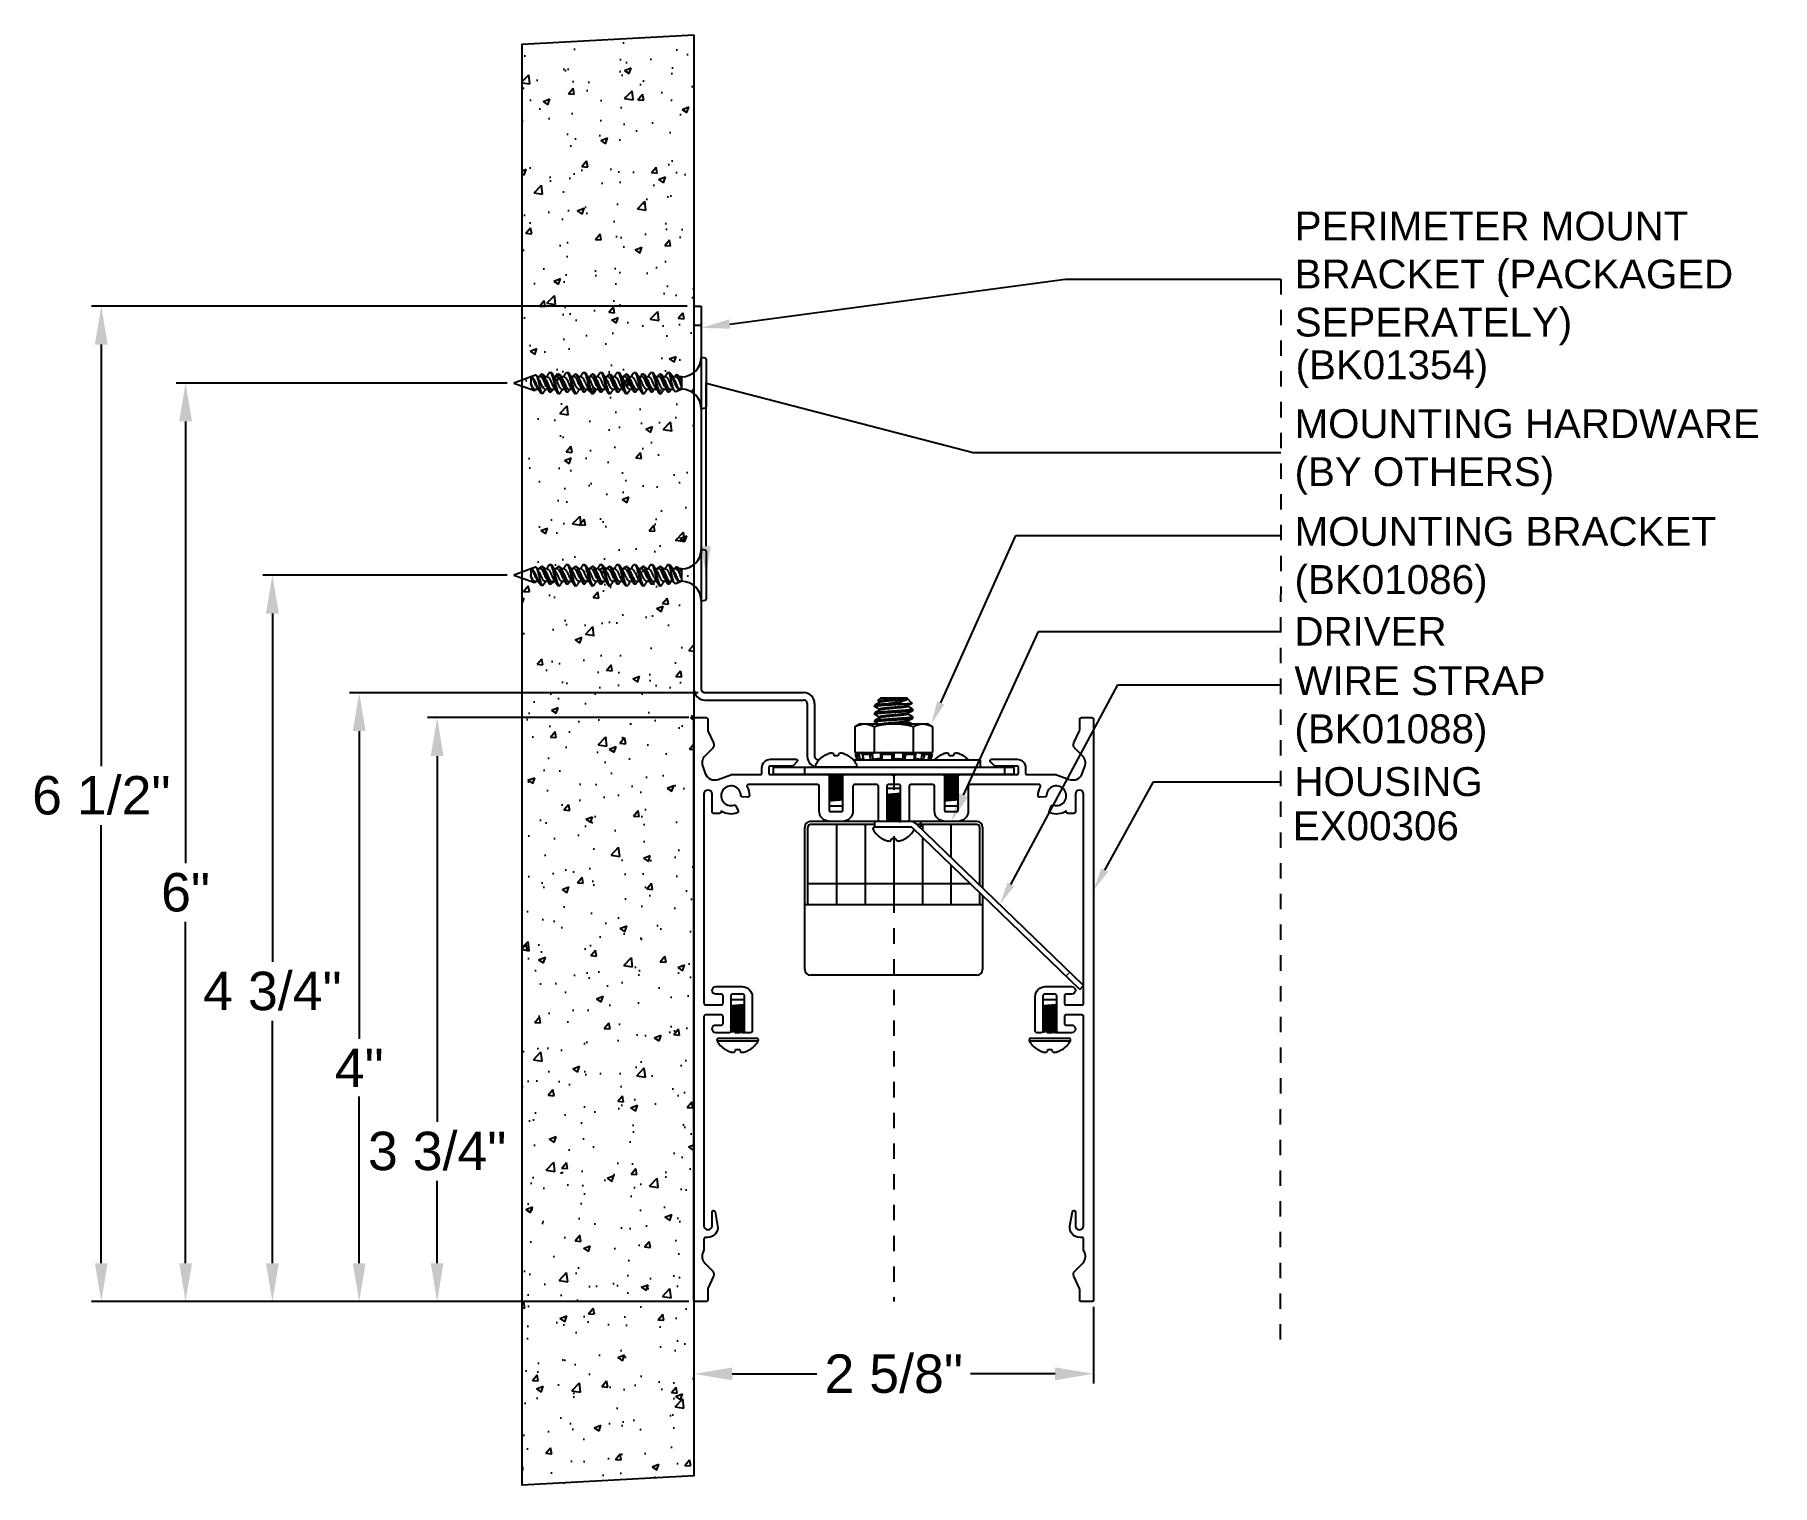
# Model space of a CAD drawing. Extents: x -5.6 to 5.7, y -1.2 to 8.2.
import ezdxf
from ezdxf import colors
from ezdxf.entities.mleader import LeaderData, LeaderLine
from ezdxf.math import Vec2, Vec3

# ---------------------------------------------------------------- set-up
doc = ezdxf.new("R2010")
doc.units = 0
doc.header["$LTSCALE"] = 0.5
doc.header["$MEASUREMENT"] = 0
doc.linetypes.add('PHANTOM', pattern=[0.5, 0.25, -0.05, 0.05, -0.05, 0.05, -0.05])
doc.layers.get('Defpoints').update_dxf_attribs({"linetype": 'CONTINUOUS'})
for name, color, linetype in [('Ceiling', 42, 'CONTINUOUS'), ('Driver', 210, 'CONTINUOUS'), ('FAB DWG', 221, 'CONTINUOUS'), ('Hardware', 242, 'CONTINUOUS'), ('Housing', 150, 'CONTINUOUS'), ('Mounting', 4, 'CONTINUOUS')]:
    doc.layers.add(name, color=color, linetype=linetype)
doc.layers.add('Construction', color=60, linetype='PHANTOM', plot=False)
doc.layers.add('CUST DWG', color=60, linetype='CONTINUOUS', lineweight=20)
doc.styles.add('LSAD_Standard', font='arial.ttf')
doc.styles.get("Standard").update_dxf_attribs({"font": 'arial.ttf'})
doc.dimstyles.new('LSAD_CustDims', dxfattribs={"dimtxt": 1, "dimasz": 1, "dimexe": 0.0625, "dimexo": 0.042969, "dimgap": 0.0625, "dimtad": 0, "dimtih": 1, "dimtoh": 1, "dimdec": 3, "dimzin": 0, "dimdsep": 46, "dimlunit": 4, "dimtxsty": 'Standard', "dimcen": 0.125, "dimclrd": 256, "dimclre": 256, "dimclrt": 256, "dimadec": 0, "dimazin": 0, "dimtfac": 1, "dimtdec": 3, "dimtix": 1, "dimtofl": 0, "dimtmove": 0, "dimatfit": 3, "dimfxl": 1, "dimfrac": 2, "dimtolj": 1, "dimtzin": 0, "dimarcsym": 0})

msp = doc.modelspace()

# ---------------------------------------------------------------- texts
at = {"layer": 'FAB DWG', "ltscale": 0.5, "transparency": 16777216, "insert": (2.6147, 6.1894), "char_height": 0.1875, "width": 1.099736, "attachment_point": 1, "style": 'LSAD_Standard'}
msp.add_mtext('\\A1;(BK01354)', dxfattribs=at)
at = {"layer": 'FAB DWG', "transparency": 16777216, "insert": (2.596, 3.5037), "char_height": 0.188, "width": 2.722253, "attachment_point": 1}
msp.add_mtext('\\PEX00306', dxfattribs=at)

# ---------------------------------------------------------------- blocks, each defined once
blk = doc.blocks.new('*D0')
at = {"layer": 'CUST DWG', "lineweight": -2, "ltscale": 0.5, "transparency": 16777216}
for p, q in [((-1.333, 3.8), (-3.033, 3.8)), ((-2.97, 3.55), (-2.97, 1.171)), ((-2.97, 0.25), (-2.97, 0.787)), ((-1.336, 0), (-3.033, 0))]:
    blk.add_line(p, q, dxfattribs=at)
at = {"layer": 'CUST DWG', "ltscale": 0.5, "transparency": 16777216}
for points in [[(-3.012, 3.55), (-2.929, 3.55), (-2.97, 3.8)], [(-3.012, 0.25), (-2.929, 0.25), (-2.97, 0)]]:
    blk.add_solid(points, dxfattribs=at)
at = {"layer": 'Defpoints', "color": 0, "ltscale": 0.5, "transparency": 16777216}
for p in [(-2.97, 3.8), (-1.29, 3.8), (-1.293, 0)]:
    blk.add_point(p, dxfattribs=at)
at = {"layer": 'CUST DWG', "ltscale": 0.5, "transparency": 16777216, "insert": (-2.97, 0.979), "char_height": 0.25, "attachment_point": 5}
blk.add_mtext('\\A1;3 3/4"', dxfattribs=at)
blk = doc.blocks.new('*D1')
at = {"layer": 'CUST DWG', "lineweight": -2, "ltscale": 0.5, "transparency": 16777216}
for p, q in [((-1.272, 3.962), (-3.54, 3.962)), ((-3.477, 3.712), (-3.477, 1.709)), ((-3.477, 0.25), (-3.477, 1.334)), ((-1.333, 0), (-3.54, 0))]:
    blk.add_line(p, q, dxfattribs=at)
at = {"layer": 'CUST DWG', "ltscale": 0.5, "transparency": 16777216}
for points in [[(-3.519, 3.712), (-3.436, 3.712), (-3.477, 3.962)], [(-3.519, 0.25), (-3.436, 0.25), (-3.477, 0)]]:
    blk.add_solid(points, dxfattribs=at)
at = {"layer": 'Defpoints', "color": 0, "ltscale": 0.5, "transparency": 16777216}
for p in [(-3.477, 3.962), (-1.229, 3.962), (-1.29, 0)]:
    blk.add_point(p, dxfattribs=at)
at = {"layer": 'CUST DWG', "ltscale": 0.5, "transparency": 16777216, "insert": (-3.477, 1.521), "char_height": 0.25, "attachment_point": 5}
blk.add_mtext('\\A1;4"', dxfattribs=at)
blk = doc.blocks.new('*D2')
at = {"layer": 'CUST DWG', "lineweight": -2, "ltscale": 0.5, "transparency": 16777216}
for p, q in [((-2.514, 4.727), (-4.105, 4.727)), ((-4.042, 4.477), (-4.042, 2.212)), ((-4.042, 0.25), (-4.042, 1.828)), ((-1.333, 0), (-4.105, 0))]:
    blk.add_line(p, q, dxfattribs=at)
at = {"layer": 'CUST DWG', "ltscale": 0.5, "transparency": 16777216}
for points in [[(-4.084, 4.477), (-4, 4.477), (-4.042, 4.727)], [(-4.084, 0.25), (-4, 0.25), (-4.042, 0)]]:
    blk.add_solid(points, dxfattribs=at)
at = {"layer": 'Defpoints', "color": 0, "ltscale": 0.5, "transparency": 16777216}
for p in [(-4.042, 4.727), (-2.471, 4.727), (-1.29, 0)]:
    blk.add_point(p, dxfattribs=at)
at = {"layer": 'CUST DWG', "ltscale": 0.5, "transparency": 16777216, "insert": (-4.042, 2.02), "char_height": 0.25, "attachment_point": 5}
blk.add_mtext('\\A1;4 3/4"', dxfattribs=at)
blk = doc.blocks.new('*D3')
at = {"layer": 'CUST DWG', "lineweight": -2, "ltscale": 0.5, "transparency": 16777216}
for p, q in [((-2.514, 5.977), (-4.669, 5.977)), ((-4.607, 5.727), (-4.607, 2.852)), ((-4.607, 0.25), (-4.607, 2.472)), ((-1.983, 0), (-4.669, 0))]:
    blk.add_line(p, q, dxfattribs=at)
at = {"layer": 'CUST DWG', "ltscale": 0.5, "transparency": 16777216}
for points in [[(-4.648, 5.727), (-4.565, 5.727), (-4.607, 5.977)], [(-4.648, 0.25), (-4.565, 0.25), (-4.607, 0)]]:
    blk.add_solid(points, dxfattribs=at)
at = {"layer": 'Defpoints', "color": 0, "ltscale": 0.5, "transparency": 16777216}
for p in [(-4.607, 5.977), (-2.471, 5.977), (-1.94, 0)]:
    blk.add_point(p, dxfattribs=at)
at = {"layer": 'CUST DWG', "ltscale": 0.5, "transparency": 16777216, "insert": (-4.607, 2.662), "char_height": 0.25, "attachment_point": 5}
blk.add_mtext('\\A1;6"', dxfattribs=at)
blk = doc.blocks.new('*D4')
at = {"layer": 'CUST DWG', "lineweight": -2, "ltscale": 0.5, "transparency": 16777216}
for p, q in [((-1.343, 6.477), (-5.218, 6.477)), ((-5.155, 6.227), (-5.155, 3.485)), ((-5.155, 0.25), (-5.155, 3.101)), ((-1.333, 0), (-5.218, 0))]:
    blk.add_line(p, q, dxfattribs=at)
at = {"layer": 'CUST DWG', "ltscale": 0.5, "transparency": 16777216}
for points in [[(-5.197, 6.227), (-5.114, 6.227), (-5.155, 6.477)], [(-5.197, 0.25), (-5.114, 0.25), (-5.155, 0)]]:
    blk.add_solid(points, dxfattribs=at)
at = {"layer": 'Defpoints', "color": 0, "ltscale": 0.5, "transparency": 16777216}
for p in [(-5.155, 6.477), (-1.3, 6.477), (-1.29, 0)]:
    blk.add_point(p, dxfattribs=at)
at = {"layer": 'CUST DWG', "ltscale": 0.5, "transparency": 16777216, "insert": (-5.155, 3.293), "char_height": 0.25, "attachment_point": 5}
blk.add_mtext('\\A1;6 1/2"', dxfattribs=at)
blk = doc.blocks.new('*D5')
at = {"layer": 'CUST DWG', "lineweight": -2, "ltscale": 0.5, "transparency": 16777216}
for p, q in [((-1.3, -0.033), (-1.3, -0.532)), ((1.3, -0.033), (1.3, -0.532)), ((-1.05, -0.47), (-0.5, -0.47)), ((1.05, -0.469), (0.5, -0.47))]:
    blk.add_line(p, q, dxfattribs=at)
at = {"layer": 'CUST DWG', "ltscale": 0.5, "transparency": 16777216}
for points in [[(-1.05, -0.428), (-1.05, -0.511), (-1.3, -0.47)], [(1.05, -0.428), (1.05, -0.511), (1.3, -0.469)]]:
    blk.add_solid(points, dxfattribs=at)
at = {"layer": 'Defpoints', "color": 0, "ltscale": 0.5, "transparency": 16777216}
for p in [(-1.3, 0.01), (1.3, 0.01), (1.3, -0.469)]:
    blk.add_point(p, dxfattribs=at)
at = {"layer": 'CUST DWG', "ltscale": 0.5, "transparency": 16777216, "insert": (0, -0.47), "char_height": 0.25, "attachment_point": 5}
blk.add_mtext('\\A1;2 5/8"', dxfattribs=at)

# ---------------------------------------------------------------- dimensions: what is measured, and where the dimension line sits
at = {"layer": 'CUST DWG', "ltscale": 0.5, "transparency": 16777216}
for base, p1, p2, angle, picture, middle in [((-5.1555, 6.477), (-1.29, -0.0001), (-1.2999, 6.477), 90, '*D4', (-5.1555, 3.2932)), ((-4.6065, 5.977), (-1.94, 0), (-2.4712, 5.977), 90, '*D3', (-4.6065, 2.6617)), ((-4.042, 4.727), (-1.29, 0), (-2.4712, 4.727), 90, '*D2', (-4.042, 2.0199)), ((-3.4774, 3.9623), (-1.29, -0.0001), (-1.2286, 3.9623), 90, '*D1', (-3.4774, 1.521)), ((-2.9702, 3.8), (-1.293, -0.0001), (-1.29, 3.8), 90, '*D0', (-2.9702, 0.979)), ((1.3, -0.4695), (-1.3, 0.01), (1.3, 0.0101), 0.00269, '*D5', (0, -0.4695))]:
    dim = msp.add_linear_dim(base=base, p1=p1, p2=p2, angle=angle, dimstyle='LSAD_CustDims', override={"dimtxt": 0.25, "dimasz": 0.25}, dxfattribs=at)
    dim.commit()
    dim.dimension.update_dxf_attribs({"geometry": picture, "text_midpoint": middle, "dimtype": 128})

# ---------------------------------------------------------------- hatches: boundary and pattern name
at = {"layer": 'Ceiling', "ltscale": 0.5, "transparency": 16777216}
h = msp.add_hatch(dxfattribs=at)
h.set_pattern_fill('AR-CONC', color=256, scale=0.063)
h.set_pattern_definition([(50, (2.4456, -9e-05), (0.451874, -0.039534), [0.04725, -0.51975]), (355, (2.4456, -9e-05), (-0.087413, 0.47388), [0.0378, -0.4158]), (100.4514, (2.48327, -0.0034), (0.36446, 0.434347), [0.040156, -0.44172]), (46.184, (2.4456, 0.1259), (0.672362, -0.104277), [0.070875, -0.779625]), (96.636, (2.50165, 0.1172), (0.588837, 0.613695), [0.060235, -0.66258]), (351.184, (2.4456, 0.1259), (0.588837, 0.613695), [0.0567, -0.6237]), (21, (2.5086, 0.0944), (0.376051, -0.25365), [0.04725, -0.51975]), (326, (2.5086, 0.0944), (0.153289, 0.456845), [0.0378, -0.4158]), (71.4514, (2.53995, 0.07327), (0.52934, 0.203195), [0.040156, -0.44172]), (37.5, (2.44562, -9e-05), (0.0076607, 0.209723), [0, -0.41076, 0, -0.4221, 0, -0.417375]), (7.5, (2.44562, -9e-05), (0.165734, 0.2484794), [0, -0.24066, 0, -0.40131, 0, -0.159075]), (327.5, (2.30513, -9e-05), (0.336308, -0.0142096), [0, -0.1575, 0, -0.4914, 0, -0.65205]), (317.5, (2.24213, -9e-05), (0.367407, 0.063066), [0, -0.20475, 0, -0.32634, 0, -0.46305])])
h.paths.add_polyline_path([(-1.2999, 8.2428), (-1.2999, -1.1325), (-2.4167, -1.1945), (-2.4167, 8.1809)])

# ---------------------------------------------------------------- linework, layer by layer
at = {"layer": 'Ceiling', "transparency": 16777216}
msp.add_lwpolyline([(-1.2999, 8.2428), (-1.2999, -1.1325), (-2.4167, -1.1945), (-2.4167, 8.1809)], close=True, dxfattribs=at)
at = {"layer": 'Construction', "ltscale": 0.5, "transparency": 16777216}
for p, q in [((2.5186, 6.6535), (2.514, -0.2997)), ((0, 3.4292), (0, 0))]:
    msp.add_line(p, q, dxfattribs=at)
at = {"layer": 'Driver', "transparency": 16777216}
for p, q in [((-0.5785, 2.1612), (-0.5785, 3.0872)), ((-0.5585, 2.5809), (-0.5585, 3.0872)), ((0.5415, 3.1242), (-0.5415, 3.1242)), ((-0.125, 3.1042), (-0.5415, 3.1042)), ((-0.3724, 3.1042), (-0.3724, 2.5809)), ((-0.1862, 3.1042), (-0.1862, 2.5809)), ((0.5415, 3.1042), (0.1507, 3.1042)), ((0.1862, 3.1042), (0.1862, 3.0699)), ((0.3724, 3.1042), (0.3724, 2.8901)), ((0.5585, 3.0872), (0.5585, 2.7104)), ((0.5785, 3.0872), (0.5785, 2.691)), ((0, 3.0134), (0, 2.5809)), ((0.1862, 3.02), (0.1862, 2.5809)), ((0.3724, 2.8402), (0.3724, 2.5809)), ((0.498, 2.7189), (-0.5585, 2.7189)), ((0.5585, 2.7189), (0.5497, 2.7189)), ((0.5585, 2.6605), (0.5585, 2.5809)), ((0.5785, 2.6411), (0.5785, 2.1612)), ((0.5785, 2.5809), (-0.5785, 2.5809)), ((0.5415, 2.1242), (-0.5415, 2.1242))]:
    msp.add_line(p, q, dxfattribs=at)
for centre, radius, start, end in [((-0.5415, 3.0872), 0.037, 90, 180), ((-0.5415, 3.0872), 0.017, 90, 180), ((0.5415, 3.0872), 0.037, 0, 90), ((0.5415, 3.0872), 0.017, 0, 90), ((-0.5415, 2.1612), 0.037, 180, 270), ((0.5415, 2.1612), 0.037, 270, 0)]:
    msp.add_arc(centre, radius, start, end, dxfattribs=at)
at = {"layer": 'Hardware', "lineweight": 25, "transparency": 16777216}
for p, q in [((-1.227, 6.1396), (-1.2522, 6.144)), ((-1.2212, 6.1327), (-1.2212, 5.8213)), ((-2.3302, 6.0283), (-2.4712, 5.977)), ((-2.3613, 6.0166), (-2.3613, 5.9736)), ((-2.3128, 6.0094), (-2.3226, 6.0238)), ((-2.2972, 6.017), (-2.318, 6.017)), ((-2.3032, 6.0204), (-2.3049, 6.017)), ((-2.2862, 6.0335), (-2.2912, 6.0335)), ((-2.2537, 6.017), (-2.2725, 6.017)), ((-2.237, 6.046), (-2.2304, 6.046)), ((-2.1872, 6.017), (-2.208, 6.017)), ((-2.1932, 6.0204), (-2.1949, 6.017)), ((-2.1762, 6.0335), (-2.1812, 6.0335)), ((-2.1437, 6.017), (-2.1625, 6.017)), ((-2.127, 6.046), (-2.1204, 6.046)), ((-2.0772, 6.017), (-2.098, 6.017)), ((-2.0831, 6.0206), (-2.0849, 6.017)), ((-2.0662, 6.0335), (-2.0712, 6.0335)), ((-2.0337, 6.017), (-2.0525, 6.017)), ((-2.017, 6.046), (-2.0104, 6.046)), ((-1.9672, 6.017), (-1.988, 6.017)), ((-1.9732, 6.0204), (-1.9749, 6.017)), ((-1.9562, 6.0335), (-1.9612, 6.0335)), ((-1.9237, 6.017), (-1.9425, 6.017)), ((-1.907, 6.046), (-1.9004, 6.046)), ((-1.8572, 6.017), (-1.878, 6.017)), ((-1.8633, 6.0201), (-1.8649, 6.017)), ((-1.8462, 6.0335), (-1.8512, 6.0335)), ((-1.8137, 6.017), (-1.8325, 6.017)), ((-1.797, 6.046), (-1.7904, 6.046)), ((-1.7472, 6.017), (-1.7679, 6.017)), ((-1.7533, 6.0201), (-1.7549, 6.017)), ((-1.7362, 6.0335), (-1.7412, 6.0335)), ((-1.7037, 6.017), (-1.7225, 6.017)), ((-1.687, 6.046), (-1.6804, 6.046)), ((-1.6372, 6.017), (-1.658, 6.017)), ((-1.6432, 6.0204), (-1.6449, 6.017)), ((-1.6262, 6.0335), (-1.6312, 6.0335)), ((-1.5937, 6.017), (-1.6125, 6.017)), ((-1.577, 6.046), (-1.5704, 6.046)), ((-1.5272, 6.017), (-1.548, 6.017)), ((-1.5332, 6.0204), (-1.5349, 6.017)), ((-1.5162, 6.0335), (-1.5212, 6.0335)), ((-1.4837, 6.017), (-1.5025, 6.017)), ((-1.467, 6.046), (-1.4604, 6.046)), ((-1.4589, 6.0389), (-1.4589, 6.0458)), ((-1.4172, 6.017), (-1.438, 6.017)), ((-1.4231, 6.0206), (-1.4249, 6.017)), ((-1.4033, 6.0258), (-1.4127, 6.0292)), ((-1.3792, 6.017), (-1.3937, 6.017)), ((-1.3847, 6.002), (-1.3861, 6.0047)), ((-1.3792, 5.9918), (-1.3792, 6.017)), ((-1.3792, 5.9545), (-1.3792, 5.9918)), ((-2.4712, 5.977), (-2.3613, 5.937)), ((-2.3613, 5.9423), (-2.3613, 5.937)), ((-2.3613, 5.937), (-2.3566, 5.937)), ((-2.3509, 5.9332), (-2.3383, 5.9286)), ((-2.3352, 5.937), (-2.3145, 5.937)), ((-2.2948, 5.9128), (-2.2848, 5.9092)), ((-2.2687, 5.937), (-2.2499, 5.937)), ((-2.2362, 5.9205), (-2.2312, 5.9205)), ((-2.2252, 5.937), (-2.2044, 5.937)), ((-2.2192, 5.9336), (-2.2175, 5.937)), ((-2.1754, 5.908), (-2.182, 5.908)), ((-2.1587, 5.937), (-2.1399, 5.937)), ((-2.1262, 5.9205), (-2.1212, 5.9205)), ((-2.1152, 5.937), (-2.0944, 5.937)), ((-2.1091, 5.9337), (-2.1075, 5.937)), ((-2.0654, 5.908), (-2.072, 5.908)), ((-2.0487, 5.937), (-2.0299, 5.937)), ((-2.0162, 5.9205), (-2.0112, 5.9205)), ((-2.0052, 5.937), (-1.9844, 5.937)), ((-1.999, 5.9339), (-1.9975, 5.937)), ((-1.9554, 5.908), (-1.962, 5.908)), ((-1.9387, 5.937), (-1.9199, 5.937)), ((-1.9062, 5.9205), (-1.9012, 5.9205)), ((-1.8952, 5.937), (-1.8744, 5.937)), ((-1.8892, 5.9336), (-1.8875, 5.937)), ((-1.8454, 5.908), (-1.852, 5.908)), ((-1.8287, 5.937), (-1.8099, 5.937)), ((-1.7962, 5.9205), (-1.7912, 5.9205)), ((-1.7852, 5.937), (-1.7644, 5.937)), ((-1.7792, 5.9335), (-1.7775, 5.937)), ((-1.7354, 5.908), (-1.742, 5.908)), ((-1.7187, 5.937), (-1.6999, 5.937)), ((-1.6862, 5.9205), (-1.6812, 5.9205)), ((-1.6752, 5.937), (-1.6545, 5.937)), ((-1.6692, 5.9336), (-1.6675, 5.937)), ((-1.6254, 5.908), (-1.632, 5.908)), ((-1.6087, 5.937), (-1.5899, 5.937)), ((-1.5762, 5.9205), (-1.5712, 5.9205)), ((-1.5652, 5.937), (-1.5444, 5.937)), ((-1.559, 5.934), (-1.5575, 5.937)), ((-1.5154, 5.908), (-1.522, 5.908)), ((-1.4987, 5.937), (-1.4799, 5.937)), ((-1.4662, 5.9205), (-1.4612, 5.9205)), ((-1.4552, 5.937), (-1.4344, 5.937)), ((-1.4492, 5.9337), (-1.4475, 5.937)), ((-1.4201, 5.9221), (-1.3911, 5.9327)), ((-1.3887, 5.937), (-1.3792, 5.937)), ((-1.3792, 5.937), (-1.3792, 5.9545)), ((-1.2522, 5.81), (-1.227, 5.8144)), ((-1.227, 4.8896), (-1.2522, 4.894)), ((-1.2212, 4.8827), (-1.2212, 4.5713)), ((-2.3302, 4.7783), (-2.4712, 4.727)), ((-2.3613, 4.7666), (-2.3613, 4.7236)), ((-2.3128, 4.7594), (-2.3226, 4.7738)), ((-2.2972, 4.767), (-2.318, 4.767)), ((-2.3032, 4.7704), (-2.3049, 4.767)), ((-2.2862, 4.7835), (-2.2912, 4.7835)), ((-2.2537, 4.767), (-2.2725, 4.767)), ((-2.237, 4.796), (-2.2304, 4.796)), ((-2.1872, 4.767), (-2.208, 4.767)), ((-2.1932, 4.7704), (-2.1949, 4.767)), ((-2.1762, 4.7835), (-2.1812, 4.7835)), ((-2.1437, 4.767), (-2.1625, 4.767)), ((-2.127, 4.796), (-2.1204, 4.796)), ((-2.0772, 4.767), (-2.098, 4.767)), ((-2.0831, 4.7706), (-2.0849, 4.767)), ((-2.0662, 4.7835), (-2.0712, 4.7835)), ((-2.0337, 4.767), (-2.0525, 4.767)), ((-2.017, 4.796), (-2.0104, 4.796)), ((-1.9672, 4.767), (-1.988, 4.767)), ((-1.9732, 4.7704), (-1.9749, 4.767)), ((-1.9562, 4.7835), (-1.9612, 4.7835)), ((-1.9237, 4.767), (-1.9425, 4.767)), ((-1.907, 4.796), (-1.9004, 4.796)), ((-1.8572, 4.767), (-1.878, 4.767)), ((-1.8633, 4.7701), (-1.8649, 4.767)), ((-1.8462, 4.7835), (-1.8512, 4.7835)), ((-1.8137, 4.767), (-1.8325, 4.767)), ((-1.797, 4.796), (-1.7904, 4.796)), ((-1.7472, 4.767), (-1.7679, 4.767)), ((-1.7533, 4.7701), (-1.7549, 4.767)), ((-1.7362, 4.7835), (-1.7412, 4.7835)), ((-1.7037, 4.767), (-1.7225, 4.767)), ((-1.687, 4.796), (-1.6804, 4.796)), ((-1.6372, 4.767), (-1.658, 4.767)), ((-1.6432, 4.7704), (-1.6449, 4.767)), ((-1.6262, 4.7835), (-1.6312, 4.7835)), ((-1.5937, 4.767), (-1.6125, 4.767)), ((-1.577, 4.796), (-1.5704, 4.796)), ((-1.5272, 4.767), (-1.548, 4.767)), ((-1.5332, 4.7704), (-1.5349, 4.767)), ((-1.5162, 4.7835), (-1.5212, 4.7835)), ((-1.4837, 4.767), (-1.5025, 4.767)), ((-1.467, 4.796), (-1.4604, 4.796)), ((-1.4589, 4.7889), (-1.4589, 4.7958)), ((-1.4172, 4.767), (-1.438, 4.767)), ((-1.4231, 4.7706), (-1.4249, 4.767)), ((-1.4033, 4.7758), (-1.4127, 4.7792)), ((-1.3792, 4.767), (-1.3937, 4.767)), ((-1.3847, 4.752), (-1.3861, 4.7547)), ((-1.3792, 4.7418), (-1.3792, 4.767)), ((-2.4712, 4.727), (-2.3613, 4.687)), ((-2.3613, 4.6923), (-2.3613, 4.687)), ((-2.3613, 4.687), (-2.3566, 4.687)), ((-2.3509, 4.6832), (-2.3383, 4.6786)), ((-2.3352, 4.687), (-2.3145, 4.687)), ((-2.2948, 4.6628), (-2.2848, 4.6592)), ((-2.2687, 4.687), (-2.2499, 4.687)), ((-2.2362, 4.6705), (-2.2312, 4.6705)), ((-2.2252, 4.687), (-2.2044, 4.687)), ((-2.2192, 4.6836), (-2.2175, 4.687)), ((-2.1754, 4.658), (-2.182, 4.658)), ((-2.1587, 4.687), (-2.1399, 4.687)), ((-2.1262, 4.6705), (-2.1212, 4.6705)), ((-2.1152, 4.687), (-2.0944, 4.687)), ((-2.1091, 4.6837), (-2.1075, 4.687)), ((-2.0654, 4.658), (-2.072, 4.658)), ((-2.0487, 4.687), (-2.0299, 4.687)), ((-2.0162, 4.6705), (-2.0112, 4.6705)), ((-2.0052, 4.687), (-1.9844, 4.687)), ((-1.999, 4.6839), (-1.9975, 4.687)), ((-1.9554, 4.658), (-1.962, 4.658)), ((-1.9387, 4.687), (-1.9199, 4.687)), ((-1.9062, 4.6705), (-1.9012, 4.6705)), ((-1.8952, 4.687), (-1.8744, 4.687)), ((-1.8892, 4.6836), (-1.8875, 4.687)), ((-1.8454, 4.658), (-1.852, 4.658)), ((-1.8287, 4.687), (-1.8099, 4.687)), ((-1.7962, 4.6705), (-1.7912, 4.6705)), ((-1.7852, 4.687), (-1.7644, 4.687)), ((-1.7792, 4.6835), (-1.7775, 4.687)), ((-1.7354, 4.658), (-1.742, 4.658)), ((-1.7187, 4.687), (-1.6999, 4.687)), ((-1.6862, 4.6705), (-1.6812, 4.6705)), ((-1.6752, 4.687), (-1.6545, 4.687)), ((-1.6692, 4.6836), (-1.6675, 4.687)), ((-1.6254, 4.658), (-1.632, 4.658)), ((-1.6087, 4.687), (-1.5899, 4.687)), ((-1.5762, 4.6705), (-1.5712, 4.6705)), ((-1.5652, 4.687), (-1.5444, 4.687)), ((-1.559, 4.684), (-1.5575, 4.687)), ((-1.5154, 4.658), (-1.522, 4.658)), ((-1.4987, 4.687), (-1.4799, 4.687)), ((-1.4662, 4.6705), (-1.4612, 4.6705)), ((-1.4552, 4.687), (-1.4344, 4.687)), ((-1.4492, 4.6837), (-1.4475, 4.687)), ((-1.4201, 4.6721), (-1.3911, 4.6827)), ((-1.3887, 4.687), (-1.3792, 4.687)), ((-1.3792, 4.7045), (-1.3792, 4.7418)), ((-1.3792, 4.687), (-1.3792, 4.7045)), ((-1.2522, 4.56), (-1.227, 4.5644)), ((-0.125, 3.1242), (-0.125, 3.0883)), ((0.1747, 3.1242), (-0.125, 3.1242)), ((-0.125, 3.0883), (0.1074, 3.0883)), ((1.2101, 2.0312), (0.1213, 3.0827)), ((1.235, 2.0571), (0.1462, 3.1085)), ((0.1747, 3.1242), (0.1747, 3.0894)), ((1.2101, 2.0312), (1.235, 2.0571))]:
    msp.add_line(p, q, dxfattribs=at)
at = {"layer": 'Hardware', "linetype": 'Continuous', "lineweight": 25, "transparency": 16777216}
for p, q in [((-0.2187, 3.7592), (-0.2526, 3.7396)), ((-0.2526, 3.7396), (-0.2526, 3.5722)), ((-0.2187, 3.7592), (-0.1894, 3.7592)), ((-0.1894, 3.7592), (0, 3.7592)), ((-0.1263, 3.7396), (-0.1263, 3.5722)), ((0, 3.7592), (0.1894, 3.7592)), ((0.1263, 3.7396), (0.1263, 3.5722)), ((0.1894, 3.7592), (0.2188, 3.7592)), ((0.2526, 3.7396), (0.2188, 3.7592)), ((0.2526, 3.7396), (0.2526, 3.5722)), ((-0.4526, 3.5514), (-0.4538, 3.5514)), ((-0.3884, 3.5514), (-0.3905, 3.5636)), ((-0.3604, 3.5514), (-0.3884, 3.5514)), ((-0.3582, 3.5636), (-0.3604, 3.5514)), ((-0.2949, 3.5514), (-0.2962, 3.5514)), ((-0.2526, 3.5722), (-0.1263, 3.5722)), ((-0.2119, 3.5722), (-0.25, 3.562)), ((-0.25, 3.562), (-0.24, 3.5248)), ((-0.25, 3.562), (-0.2408, 3.562)), ((-0.2387, 3.554), (-0.2408, 3.562)), ((-0.24, 3.5248), (-0.2311, 3.5248)), ((-0.2263, 3.5652), (-0.2284, 3.5646)), ((-0.2284, 3.5646), (-0.2263, 3.5566)), ((-0.2263, 3.5652), (-0.2263, 3.5566)), ((-0.2259, 3.5256), (-0.2258, 3.5249)), ((-0.1959, 3.5248), (-0.2251, 3.5248)), ((-0.2057, 3.5624), (-0.2039, 3.5544)), ((-0.2038, 3.562), (-0.1552, 3.562)), ((-0.2038, 3.562), (-0.202, 3.554)), ((-0.2014, 3.5646), (-0.1996, 3.5652)), ((-0.1959, 3.5248), (-0.1488, 3.5248)), ((-0.154, 3.554), (-0.1552, 3.562)), ((-0.0769, 3.5248), (-0.1489, 3.5248)), ((-0.1399, 3.5652), (-0.1412, 3.5646)), ((-0.1412, 3.5646), (-0.1399, 3.5566)), ((-0.1399, 3.5652), (-0.1399, 3.5566)), ((-0.1263, 3.5722), (0.1263, 3.5722)), ((-0.0867, 3.5636), (-0.0859, 3.5556)), ((-0.0861, 3.5646), (-0.0853, 3.5652)), ((-0.0798, 3.562), (-0.0104, 3.562)), ((-0.0798, 3.562), (-0.079, 3.554)), ((-0.0769, 3.5248), (-0.0096, 3.5248)), ((-0.0104, 3.554), (-0.0104, 3.562)), ((0.0714, 3.5248), (-0.0097, 3.5248)), ((0, 3.5652), (0, 3.5646)), ((0, 3.5646), (0, 3.5566)), ((0.0622, 3.5646), (0.0616, 3.5652)), ((0.0616, 3.5652), (0.0616, 3.5566)), ((0.0616, 3.5566), (0.0622, 3.5646)), ((0.0714, 3.5248), (0.1332, 3.5248)), ((0.0747, 3.562), (0.0741, 3.554)), ((0.0747, 3.562), (0.1384, 3.562)), ((0.1263, 3.5722), (0.2526, 3.5722)), ((0.1724, 3.5248), (0.1333, 3.5248)), ((0.1371, 3.554), (0.1384, 3.562)), ((0.1399, 3.5652), (0.1412, 3.5646)), ((0.1417, 3.555), (0.1429, 3.563)), ((0.1724, 3.5248), (0.1724, 3.529)), ((0.1925, 3.5248), (0.1724, 3.5248)), ((0.185, 3.5652), (0.185, 3.5566)), ((0.1866, 3.5646), (0.185, 3.5652)), ((0.185, 3.5566), (0.1866, 3.5646)), ((0.1925, 3.5248), (0.2251, 3.5248)), ((0.2007, 3.562), (0.199, 3.554)), ((0.2007, 3.562), (0.2343, 3.562)), ((0.25, 3.562), (0.2119, 3.5722)), ((0.2263, 3.5652), (0.2284, 3.5646)), ((0.24, 3.5248), (0.2311, 3.5248)), ((0.2323, 3.554), (0.2343, 3.562)), ((0.2329, 3.5541), (0.235, 3.5621)), ((0.2377, 3.5652), (0.2377, 3.5566)), ((0.2398, 3.5646), (0.2377, 3.5652)), ((0.2377, 3.5566), (0.2398, 3.5646)), ((0.24, 3.5248), (0.25, 3.562)), ((0.24, 3.5248), (0.24, 3.5248)), ((0.25, 3.562), (0.2478, 3.554)), ((0.25, 3.562), (0.25, 3.562)), ((0.2974, 3.5514), (0.2962, 3.5514)), ((0.3616, 3.5514), (0.3595, 3.5636)), ((0.3896, 3.5514), (0.3616, 3.5514)), ((0.3918, 3.5636), (0.3896, 3.5514)), ((0.4551, 3.5514), (0.4538, 3.5514)), ((-0.2504, 3.477), (-0.4983, 3.477)), ((-0.42, 3.3145), (-0.3802, 3.3145)), ((0.045, 3.3383), (-0.045, 3.3383)), ((0.33, 3.3145), (0.3698, 3.3145)), ((-0.42, 3.227), (-0.33, 3.227)), ((0.045, 3.2508), (0.0058, 3.2508)), ((0.33, 3.227), (0.4216, 3.227)), ((-0.124, 3.0883), (0.1074, 3.0883)), ((-0.0795, 3.0139), (-0.0782, 3.0139)), ((-0.0162, 3.0017), (-0.014, 3.0139)), ((-0.014, 3.0139), (0.014, 3.0139)), ((0.014, 3.0139), (0.0162, 3.0017)), ((0.0782, 3.0139), (0.0795, 3.0139)), ((-0.9706, 1.9641), (-1.0606, 1.9641)), ((1.0606, 1.9641), (0.9706, 1.9641)), ((-0.9706, 1.8766), (-1.0098, 1.8766)), ((1.0606, 1.8766), (1.0215, 1.8766)), ((-1.1494, 1.6979), (-0.8819, 1.6979)), ((-1.1396, 1.7141), (-0.8917, 1.7141)), ((0.8819, 1.6979), (1.1494, 1.6979)), ((0.8917, 1.7141), (1.1396, 1.7141)), ((-1.0951, 1.6397), (-1.0938, 1.6397)), ((-1.0318, 1.6275), (-1.0296, 1.6397)), ((-1.0296, 1.6397), (-1.0016, 1.6397)), ((-1.0016, 1.6397), (-0.9995, 1.6275)), ((-0.9374, 1.6397), (-0.9362, 1.6397)), ((0.9362, 1.6397), (0.9374, 1.6397)), ((0.9995, 1.6275), (1.0016, 1.6397)), ((1.0016, 1.6397), (1.0296, 1.6397)), ((1.0296, 1.6397), (1.0318, 1.6275)), ((1.0938, 1.6397), (1.0951, 1.6397))]:
    msp.add_line(p, q, dxfattribs=at)
at = {"layer": 'Hardware', "lineweight": 18, "transparency": 16777216}
msp.add_line((1.1451, 2.1439), (1.1202, 2.1181), dxfattribs=at)
at = {"layer": 'Hardware', "lineweight": 25, "transparency": 16777216, "flags": 128}
for points in [[(-2.3033, 6.02), (-2.3004, 6.0259), (-2.296, 6.0315), (-2.2912, 6.0335), (-2.2864, 6.0315), (-2.282, 6.0259), (-2.2777, 6.0171), (-2.2729, 6.0052), (-2.268, 5.9914), (-2.2637, 5.977), (-2.2594, 5.9626), (-2.2545, 5.9488), (-2.2497, 5.9369), (-2.2454, 5.9281), (-2.241, 5.9225), (-2.2362, 5.9205), (-2.2362, 5.9205)], [(-2.1933, 6.0199), (-2.1904, 6.0259), (-2.186, 6.0315), (-2.1812, 6.0335), (-2.1764, 6.0315), (-2.172, 6.0259), (-2.1677, 6.0171), (-2.1629, 6.0052), (-2.158, 5.9914), (-2.1537, 5.977), (-2.1494, 5.9626), (-2.1445, 5.9488), (-2.1397, 5.9369), (-2.1354, 5.9281), (-2.131, 5.9225), (-2.1262, 5.9205), (-2.1262, 5.9205)], [(-2.0833, 6.0201), (-2.0804, 6.0259), (-2.076, 6.0315), (-2.0712, 6.0335), (-2.0664, 6.0315), (-2.062, 6.0259), (-2.0577, 6.0171), (-2.0529, 6.0052), (-2.048, 5.9914), (-2.0437, 5.977), (-2.0394, 5.9626), (-2.0345, 5.9488), (-2.0297, 5.9369), (-2.0254, 5.9281), (-2.021, 5.9225), (-2.0162, 5.9205), (-2.0162, 5.9205)], [(-1.9733, 6.02), (-1.9704, 6.0259), (-1.966, 6.0315), (-1.9612, 6.0335), (-1.9564, 6.0315), (-1.952, 6.0259), (-1.9477, 6.0171), (-1.9429, 6.0052), (-1.938, 5.9914), (-1.9337, 5.977), (-1.9294, 5.9626), (-1.9245, 5.9488), (-1.9197, 5.9369), (-1.9154, 5.9281), (-1.911, 5.9225), (-1.9062, 5.9205), (-1.9062, 5.9205)], [(-1.8634, 6.0197), (-1.8604, 6.0259), (-1.856, 6.0315), (-1.8512, 6.0335), (-1.8464, 6.0315), (-1.842, 6.0259), (-1.8377, 6.0171), (-1.8329, 6.0052), (-1.828, 5.9914), (-1.8237, 5.977), (-1.8194, 5.9626), (-1.8145, 5.9488), (-1.8097, 5.9369), (-1.8054, 5.9281), (-1.801, 5.9225), (-1.7962, 5.9205), (-1.7962, 5.9205)], [(-1.7535, 6.0197), (-1.7504, 6.0259), (-1.746, 6.0315), (-1.7412, 6.0335), (-1.7364, 6.0315), (-1.732, 6.0259), (-1.7277, 6.0171), (-1.7229, 6.0052), (-1.718, 5.9914), (-1.7137, 5.977), (-1.7094, 5.9626), (-1.7045, 5.9488), (-1.6997, 5.9369), (-1.6954, 5.9281), (-1.691, 5.9225), (-1.6862, 5.9205), (-1.6862, 5.9205)], [(-1.6433, 6.0199), (-1.6404, 6.0259), (-1.636, 6.0315), (-1.6312, 6.0335), (-1.6264, 6.0315), (-1.622, 6.0259), (-1.6177, 6.0171), (-1.6129, 6.0052), (-1.608, 5.9914), (-1.6037, 5.977), (-1.5994, 5.9626), (-1.5945, 5.9488), (-1.5897, 5.9369), (-1.5854, 5.9281), (-1.581, 5.9225), (-1.5762, 5.9205), (-1.5762, 5.9205)], [(-1.5333, 6.0199), (-1.5304, 6.0259), (-1.526, 6.0315), (-1.5212, 6.0335), (-1.5164, 6.0315), (-1.512, 6.0259), (-1.5077, 6.0171), (-1.5029, 6.0052), (-1.498, 5.9914), (-1.4937, 5.977), (-1.4894, 5.9626), (-1.4845, 5.9488), (-1.4797, 5.9369), (-1.4754, 5.9281), (-1.471, 5.9225), (-1.4662, 5.9205), (-1.4662, 5.9205)], [(-2.3033, 4.77), (-2.3004, 4.7759), (-2.296, 4.7815), (-2.2912, 4.7835), (-2.2864, 4.7815), (-2.282, 4.7759), (-2.2777, 4.7671), (-2.2729, 4.7552), (-2.268, 4.7414), (-2.2637, 4.727), (-2.2594, 4.7126), (-2.2545, 4.6988), (-2.2497, 4.6869), (-2.2454, 4.6781), (-2.241, 4.6725), (-2.2362, 4.6705), (-2.2362, 4.6705)], [(-2.1933, 4.7699), (-2.1904, 4.7759), (-2.186, 4.7815), (-2.1812, 4.7835), (-2.1764, 4.7815), (-2.172, 4.7759), (-2.1677, 4.7671), (-2.1629, 4.7552), (-2.158, 4.7414), (-2.1537, 4.727), (-2.1494, 4.7126), (-2.1445, 4.6988), (-2.1397, 4.6869), (-2.1354, 4.6781), (-2.131, 4.6725), (-2.1262, 4.6705), (-2.1262, 4.6705)], [(-2.0833, 4.7701), (-2.0804, 4.7759), (-2.076, 4.7815), (-2.0712, 4.7835), (-2.0664, 4.7815), (-2.062, 4.7759), (-2.0577, 4.7671), (-2.0529, 4.7552), (-2.048, 4.7414), (-2.0437, 4.727), (-2.0394, 4.7126), (-2.0345, 4.6988), (-2.0297, 4.6869), (-2.0254, 4.6781), (-2.021, 4.6725), (-2.0162, 4.6705), (-2.0162, 4.6705)], [(-1.9733, 4.77), (-1.9704, 4.7759), (-1.966, 4.7815), (-1.9612, 4.7835), (-1.9564, 4.7815), (-1.952, 4.7759), (-1.9477, 4.7671), (-1.9429, 4.7552), (-1.938, 4.7414), (-1.9337, 4.727), (-1.9294, 4.7126), (-1.9245, 4.6988), (-1.9197, 4.6869), (-1.9154, 4.6781), (-1.911, 4.6725), (-1.9062, 4.6705), (-1.9062, 4.6705)], [(-1.8634, 4.7697), (-1.8604, 4.7759), (-1.856, 4.7815), (-1.8512, 4.7835), (-1.8464, 4.7815), (-1.842, 4.7759), (-1.8377, 4.7671), (-1.8329, 4.7552), (-1.828, 4.7414), (-1.8237, 4.727), (-1.8194, 4.7126), (-1.8145, 4.6988), (-1.8097, 4.6869), (-1.8054, 4.6781), (-1.801, 4.6725), (-1.7962, 4.6705), (-1.7962, 4.6705)], [(-1.7535, 4.7697), (-1.7504, 4.7759), (-1.746, 4.7815), (-1.7412, 4.7835), (-1.7364, 4.7815), (-1.732, 4.7759), (-1.7277, 4.7671), (-1.7229, 4.7552), (-1.718, 4.7414), (-1.7137, 4.727), (-1.7094, 4.7126), (-1.7045, 4.6988), (-1.6997, 4.6869), (-1.6954, 4.6781), (-1.691, 4.6725), (-1.6862, 4.6705), (-1.6862, 4.6705)], [(-1.6433, 4.7699), (-1.6404, 4.7759), (-1.636, 4.7815), (-1.6312, 4.7835), (-1.6264, 4.7815), (-1.622, 4.7759), (-1.6177, 4.7671), (-1.6129, 4.7552), (-1.608, 4.7414), (-1.6037, 4.727), (-1.5994, 4.7126), (-1.5945, 4.6988), (-1.5897, 4.6869), (-1.5854, 4.6781), (-1.581, 4.6725), (-1.5762, 4.6705), (-1.5762, 4.6705)], [(-1.5333, 4.7699), (-1.5304, 4.7759), (-1.526, 4.7815), (-1.5212, 4.7835), (-1.5164, 4.7815), (-1.512, 4.7759), (-1.5077, 4.7671), (-1.5029, 4.7552), (-1.498, 4.7414), (-1.4937, 4.727), (-1.4894, 4.7126), (-1.4845, 4.6988), (-1.4797, 4.6869), (-1.4754, 4.6781), (-1.471, 4.6725), (-1.4662, 4.6705), (-1.4662, 4.6705)]]:
    msp.add_lwpolyline(points, dxfattribs=at)
at = {"layer": 'Hardware', "linetype": 'Continuous', "lineweight": 25, "transparency": 16777216, "flags": 128}
for points in [[(-0.079, 3.554), (-0.0809, 3.554), (-0.0825, 3.5541), (-0.0839, 3.5544), (-0.0849, 3.5547), (-0.0856, 3.5551), (-0.0859, 3.5555), (-0.0859, 3.5556)], [(0.1371, 3.554), (0.1387, 3.554), (0.14, 3.5541), (0.1409, 3.5544), (0.1415, 3.5547), (0.1417, 3.555)], [(0.2323, 3.554), (0.2328, 3.554), (0.2329, 3.5541)], [(0.0345, 3.1241), (0.0422, 3.1248), (0.049, 3.1255), (0.0499, 3.1256)], [(-0.9811, 1.7499), (-0.9735, 1.7506), (-0.9666, 1.7513), (-0.9657, 1.7514)], [(1.0501, 1.7499), (1.0578, 1.7506), (1.0646, 1.7513), (1.0656, 1.7514)]]:
    msp.add_lwpolyline(points, dxfattribs=at)
at = {"layer": 'Hardware', "lineweight": 25, "transparency": 16777216}
for centre, radius, start, end in [((-1.3792, 6.144), 0.127, 270, 0), ((-1.2282, 6.1327), 0.007, 0, 80), ((-1.3792, 5.81), 0.127, 0, 90), ((-1.2282, 5.8213), 0.007, 280, 0), ((-1.3792, 4.894), 0.127, 270, 0), ((-1.2282, 4.8827), 0.007, 0, 80), ((-1.3792, 4.56), 0.127, 0, 90), ((-1.2282, 4.5713), 0.007, 280, 0), ((0.1074, 3.0683), 0.0559, 46, 90), ((0.1074, 3.0683), 0.02, 46, 90)]:
    msp.add_arc(centre, radius, start, end, dxfattribs=at)
at = {"layer": 'Hardware', "linetype": 'Continuous', "lineweight": 25, "transparency": 16777216}
for centre, radius, start, end in [((-0.3744, 3.423), 0.151, 121.74209, 152.29992), ((-0.3748, 3.4211), 0.1518, 110.1727, 120.84939), ((-0.3886, 3.4432), 0.1264, 96.0768, 107.74085), ((-0.4112, 3.534), 0.0361, 55.05902, 75.15367), ((-0.3375, 3.534), 0.0361, 104.84633, 124.94098), ((-0.3602, 3.4432), 0.1264, 72.25915, 83.9232), ((-0.374, 3.4211), 0.1518, 59.15061, 69.8273), ((-0.3744, 3.423), 0.151, 27.70008, 58.25791), ((-0.246, 3.6198), 0.0662, 276.31138, 287.27953), ((-0.2026, 3.5561), 0.00217, 231.88296, 284.49454), ((-0.1538, 3.5926), 0.0386, 269.7219, 291.09419), ((-0.0079, 3.5661), 0.0123, 258.22328, 309.71249), ((0.0723, 3.5765), 0.0226, 241.91079, 274.78143), ((0.2008, 3.6029), 0.049, 251.17736, 267.94516), ((0.2924, 3.7505), 0.2015, 254.24444, 257.2316), ((0.3756, 3.423), 0.151, 121.74209, 137.60239), ((0.3752, 3.4211), 0.1518, 110.1727, 120.84939), ((0.3614, 3.4432), 0.1264, 96.0768, 107.74085), ((0.3388, 3.534), 0.0361, 55.05902, 75.15367), ((0.4125, 3.534), 0.0361, 104.84633, 124.94098), ((0.3898, 3.4432), 0.1264, 72.25915, 83.9232), ((0.376, 3.4211), 0.1518, 59.15061, 69.8273), ((0.3756, 3.423), 0.151, 42.39761, 58.25791), ((-0.4983, 3.488), 0.011, 152.29992, 270), ((-0.2504, 3.488), 0.011, 270, 27.70008), ((-0.124, 3.0773), 0.011, 90, 207.70008), ((0, 3.1423), 0.151, 207.70008, 238.25791), ((0, 3.1423), 0.151, 301.74209, 331.87793), ((-0.0004, 3.1442), 0.1518, 239.15061, 249.8273), ((-0.0142, 3.1221), 0.1264, 252.25915, 263.9232), ((-0.0368, 3.0313), 0.0361, 284.84633, 304.94098), ((0.0368, 3.0313), 0.0361, 235.05902, 255.15367), ((0.0142, 3.1221), 0.1264, 276.0768, 287.74085), ((0.0004, 3.1442), 0.1518, 290.1727, 300.84939), ((-1.1396, 1.7031), 0.011, 90, 207.70008), ((-1.0156, 1.7681), 0.151, 207.70008, 238.25791), ((-1.0156, 1.7681), 0.151, 301.74209, 332.29992), ((-0.8917, 1.7031), 0.011, 332.29992, 90), ((0.8917, 1.7031), 0.011, 90, 207.70008), ((1.0156, 1.7681), 0.151, 207.70008, 238.25791), ((1.0156, 1.7681), 0.151, 301.74209, 332.29992), ((1.1396, 1.7031), 0.011, 332.29992, 90), ((-1.016, 1.77), 0.1518, 239.15061, 249.8273), ((-1.0298, 1.7479), 0.1264, 252.25915, 263.9232), ((-1.0525, 1.6571), 0.0361, 284.84633, 304.94098), ((-0.9788, 1.6571), 0.0361, 235.05902, 255.15367), ((-1.0014, 1.7479), 0.1264, 276.0768, 287.74085), ((-1.0153, 1.77), 0.1518, 290.1727, 300.84939), ((1.0153, 1.77), 0.1518, 239.15061, 249.8273), ((1.0014, 1.7479), 0.1264, 252.25915, 263.9232), ((0.9788, 1.6571), 0.0361, 284.84633, 304.94098), ((1.0525, 1.6571), 0.0361, 235.05902, 255.15367), ((1.0298, 1.7479), 0.1264, 276.0768, 287.74085), ((1.016, 1.77), 0.1518, 290.1727, 300.84939)]:
    msp.add_arc(centre, radius, start, end, dxfattribs=at)
at = {"layer": 'Hardware', "lineweight": 25, "transparency": 16777216}
for points, knots in [([(-2.3613, 6.0166), (-2.36, 6.0167), (-2.3575, 6.0168), (-2.3527, 6.0148), (-2.3481, 6.0102), (-2.3429, 6.0035), (-2.3388, 5.9969), (-2.3348, 5.9892), (-2.331, 5.9808), (-2.3276, 5.972), (-2.324, 5.9631), (-2.3201, 5.9539), (-2.3161, 5.9448), (-2.3121, 5.9362), (-2.3083, 5.9286), (-2.305, 5.9224), (-2.3013, 5.9175), (-2.2979, 5.9142), (-2.2957, 5.9133), (-2.2948, 5.913)], [0, 0, 0, 0, 0.0452727, 0.0917722, 0.1857305, 0.2392334, 0.2941648, 0.3497198, 0.4070013, 0.46049, 0.5152062, 0.575059, 0.6365022, 0.6988428, 0.7630741, 0.8238889, 0.8861847, 0.9524175, 1, 1, 1, 1]), ([(-2.3613, 6.0166), (-2.3594, 6.0157), (-2.3556, 6.0137), (-2.3506, 6.0062), (-2.3454, 5.9972), (-2.3406, 5.9875), (-2.3362, 5.977), (-2.3319, 5.9665), (-2.3271, 5.9568), (-2.3229, 5.9493), (-2.3205, 5.9461), (-2.3197, 5.9449)], [0, 0, 0, 0, 0.13723464, 0.27084914, 0.38350618, 0.49616323, 0.60373871, 0.71131418, 0.82397127, 0.9366283, 1, 1, 1, 1]), ([(-2.2816, 5.9095), (-2.2824, 5.9092), (-2.2839, 5.9086), (-2.2863, 5.9098), (-2.2888, 5.9127), (-2.2913, 5.9176), (-2.2937, 5.9244), (-2.2962, 5.9325), (-2.2989, 5.9419), (-2.3015, 5.9518), (-2.3041, 5.9623), (-2.3066, 5.9731), (-2.309, 5.9839), (-2.3116, 5.994), (-2.3142, 6.0031), (-2.3169, 6.0109), (-2.3195, 6.0176), (-2.322, 6.0229), (-2.3244, 6.0268), (-2.327, 6.0285), (-2.329, 6.0289), (-2.33, 6.0283), (-2.3302, 6.0282)], [0, 0, 0, 0, 0.0505566, 0.1022682, 0.1589466, 0.2172701, 0.2738872, 0.33239, 0.3853192, 0.439814, 0.4922712, 0.5462502, 0.5986617, 0.6528564, 0.7014058, 0.7513793, 0.7996883, 0.8494001, 0.8976387, 0.9475679, 0.9916945, 1, 1, 1, 1]), ([(-2.2687, 5.937), (-2.2703, 5.9373), (-2.2735, 5.9378), (-2.2778, 5.942), (-2.2822, 5.9484), (-2.287, 5.9568), (-2.2918, 5.9665), (-2.2962, 5.977), (-2.3005, 5.9875), (-2.3053, 5.9972), (-2.3096, 6.0048), (-2.312, 6.0081), (-2.3129, 6.0094)], [0, 0, 0, 0, 0.10610941, 0.20743267, 0.30875587, 0.4148653, 0.52097475, 0.622298, 0.72362122, 0.82973067, 0.9358401, 1, 1, 1, 1]), ([(-2.2575, 5.9517), (-2.2585, 5.9534), (-2.2611, 5.9579), (-2.2654, 5.9666), (-2.2697, 5.977), (-2.274, 5.9875), (-2.2789, 5.9972), (-2.2837, 6.0056), (-2.288, 6.012), (-2.2924, 6.0162), (-2.2956, 6.0167), (-2.2972, 6.017)], [0, 0, 0, 0, 0.07410271, 0.19251038, 0.30557705, 0.41864376, 0.53705139, 0.655459, 0.7685257, 0.88159237, 1, 1, 1, 1]), ([(-2.2862, 6.0335), (-2.2846, 6.0331), (-2.2814, 6.0324), (-2.277, 6.0264), (-2.2727, 6.0174), (-2.2679, 6.0056), (-2.263, 5.9918), (-2.2587, 5.977), (-2.2544, 5.9622), (-2.2495, 5.9484), (-2.2447, 5.9366), (-2.2404, 5.9275), (-2.236, 5.9218), (-2.2312, 5.9198), (-2.2264, 5.9219), (-2.2225, 5.9267), (-2.2201, 5.932), (-2.2191, 5.9341)], [0, 0, 0, 0, 0.0695616, 0.1363336, 0.2031056, 0.2726672, 0.3422289, 0.4090008, 0.4757728, 0.5453344, 0.6148961, 0.681668, 0.74844, 0.8180016, 0.8875633, 0.9543352, 1, 1, 1, 1]), ([(-2.2647, 6.0021), (-2.2665, 6.0054), (-2.2698, 6.0112), (-2.2729, 6.0177), (-2.2743, 6.0206)], [0, 0, 0, 0, 0.5505904, 1, 1, 1, 1]), ([(-2.2649, 6.0022), (-2.2639, 6.0005), (-2.2613, 5.9961), (-2.257, 5.9874), (-2.2527, 5.977), (-2.2484, 5.9665), (-2.2435, 5.9568), (-2.2387, 5.9484), (-2.2344, 5.942), (-2.23, 5.9378), (-2.2268, 5.9373), (-2.2252, 5.937)], [0, 0, 0, 0, 0.0734827, 0.1919696, 0.305112, 0.4182544, 0.5367414, 0.6552283, 0.7683707, 0.881513, 1, 1, 1, 1]), ([(-2.2445, 6.04), (-2.2477, 6.0349), (-2.2525, 6.0271), (-2.2577, 6.0196), (-2.2594, 6.017)], [0, 0, 0, 0, 0.6509601, 1, 1, 1, 1]), ([(-2.2537, 6.017), (-2.2521, 6.0167), (-2.2489, 6.0162), (-2.2446, 6.012), (-2.2402, 6.0056), (-2.2354, 5.9972), (-2.2306, 5.9875), (-2.2262, 5.977), (-2.2219, 5.9665), (-2.2171, 5.9568), (-2.2129, 5.9494), (-2.2106, 5.9462), (-2.2098, 5.9451)], [0, 0, 0, 0, 0.106903, 0.208984, 0.311065, 0.4179679, 0.524871, 0.626952, 0.729033, 0.835936, 0.9428389, 1, 1, 1, 1]), ([(-2.2445, 6.0394), (-2.2436, 6.041), (-2.2412, 6.0452), (-2.2386, 6.0457), (-2.237, 6.046)], [0, 0, 0, 0, 0.3692887, 1, 1, 1, 1]), ([(-2.237, 6.046), (-2.2345, 6.046), (-2.2321, 6.0441), (-2.2288, 6.0389), (-2.2279, 6.0369), (-2.2258, 6.032), (-2.2247, 6.0292), (-2.2212, 6.0196), (-2.2186, 6.0117), (-2.2138, 5.9947), (-2.2115, 5.9856), (-2.2075, 5.9684), (-2.2052, 5.9593), (-2.2004, 5.9423), (-2.1978, 5.9344), (-2.1943, 5.9248), (-2.1932, 5.922), (-2.1911, 5.9171), (-2.1902, 5.9151), (-2.1869, 5.9099), (-2.1845, 5.908), (-2.182, 5.908)], [0, 0, 0, 0, 0.125, 0.125, 0.1875, 0.1875, 0.25, 0.25, 0.375, 0.375, 0.5, 0.5, 0.625, 0.625, 0.75, 0.75, 0.8125, 0.8125, 0.875, 0.875, 1, 1, 1, 1]), ([(-2.2304, 6.046), (-2.2279, 6.046), (-2.2255, 6.0441), (-2.2222, 6.0389), (-2.2213, 6.0369), (-2.2192, 6.032), (-2.2181, 6.0292), (-2.2146, 6.0196), (-2.212, 6.0117), (-2.2072, 5.9947), (-2.2049, 5.9856), (-2.2009, 5.9684), (-2.1986, 5.9593), (-2.1938, 5.9423), (-2.1912, 5.9344), (-2.1877, 5.9248), (-2.1866, 5.922), (-2.1845, 5.9171), (-2.1836, 5.9151), (-2.1803, 5.9099), (-2.1779, 5.908), (-2.1754, 5.908)], [0, 0, 0, 0, 0.125, 0.125, 0.1875, 0.1875, 0.25, 0.25, 0.375, 0.375, 0.5, 0.5, 0.625, 0.625, 0.75, 0.75, 0.8125, 0.8125, 0.875, 0.875, 1, 1, 1, 1]), ([(-2.2031, 6.0098), (-2.2065, 6.0147), (-2.2133, 6.0247), (-2.2199, 6.0353), (-2.2233, 6.0406)], [0, 0, 0, 0, 0.4931062, 1, 1, 1, 1]), ([(-2.1587, 5.937), (-2.1603, 5.9373), (-2.1635, 5.9378), (-2.1678, 5.942), (-2.1722, 5.9484), (-2.177, 5.9568), (-2.1818, 5.9665), (-2.1862, 5.977), (-2.1905, 5.9875), (-2.1953, 5.9972), (-2.1997, 6.005), (-2.2022, 6.0084), (-2.2032, 6.0098)], [0, 0, 0, 0, 0.1053947, 0.2060354, 0.3066761, 0.4120708, 0.5174654, 0.6181062, 0.7187469, 0.8241415, 0.9295362, 1, 1, 1, 1]), ([(-2.1473, 5.9513), (-2.1484, 5.9531), (-2.151, 5.9577), (-2.1554, 5.9666), (-2.1597, 5.977), (-2.164, 5.9875), (-2.1689, 5.9972), (-2.1737, 6.0056), (-2.178, 6.012), (-2.1824, 6.0162), (-2.1856, 6.0167), (-2.1872, 6.017)], [0, 0, 0, 0, 0.07976592, 0.19744936, 0.30982447, 0.42219958, 0.53988302, 0.65756636, 0.76994145, 0.88231664, 1, 1, 1, 1]), ([(-2.1762, 6.0335), (-2.1746, 6.0331), (-2.1714, 6.0324), (-2.167, 6.0264), (-2.1627, 6.0174), (-2.1579, 6.0056), (-2.153, 5.9918), (-2.1487, 5.977), (-2.1444, 5.9622), (-2.1395, 5.9484), (-2.1347, 5.9366), (-2.1304, 5.9275), (-2.126, 5.9218), (-2.1212, 5.9198), (-2.1164, 5.9219), (-2.1125, 5.9267), (-2.11, 5.932), (-2.109, 5.9342)], [0, 0, 0, 0, 0.0695267, 0.136265, 0.2030034, 0.2725301, 0.3420567, 0.4087951, 0.4755335, 0.5450602, 0.6145869, 0.6813252, 0.7480636, 0.8175903, 0.8871169, 0.9538553, 1, 1, 1, 1]), ([(-2.1547, 6.0021), (-2.1562, 6.0048), (-2.1594, 6.0106), (-2.1625, 6.0169), (-2.1642, 6.0203)], [0, 0, 0, 0, 0.4705186, 1, 1, 1, 1]), ([(-2.1548, 6.0022), (-2.1538, 6.0005), (-2.1513, 5.9961), (-2.147, 5.9874), (-2.1427, 5.977), (-2.1384, 5.9665), (-2.1335, 5.9568), (-2.1287, 5.9484), (-2.1244, 5.942), (-2.12, 5.9378), (-2.1168, 5.9373), (-2.1152, 5.937)], [0, 0, 0, 0, 0.0728405, 0.1914096, 0.3046304, 0.4178513, 0.5364203, 0.6549894, 0.7682102, 0.881431, 1, 1, 1, 1]), ([(-2.1342, 6.0404), (-2.1358, 6.038), (-2.1384, 6.0337), (-2.1418, 6.0285), (-2.145, 6.0236), (-2.1473, 6.0199), (-2.149, 6.0174), (-2.1494, 6.017)], [0, 0, 0, 0, 0.3122474, 0.5349725, 0.6747847, 0.9427512, 1, 1, 1, 1]), ([(-2.1437, 6.017), (-2.1421, 6.0167), (-2.1389, 6.0162), (-2.1346, 6.012), (-2.1302, 6.0056), (-2.1254, 5.9972), (-2.1206, 5.9875), (-2.1162, 5.977), (-2.1119, 5.9665), (-2.1071, 5.9568), (-2.1029, 5.9494), (-2.1006, 5.9462), (-2.0998, 5.9451)], [0, 0, 0, 0, 0.10685257, 0.20888549, 0.31091832, 0.41777087, 0.52462351, 0.62665637, 0.72868922, 0.83554186, 0.94239448, 1, 1, 1, 1]), ([(-2.1342, 6.0398), (-2.1334, 6.0412), (-2.1312, 6.0452), (-2.1286, 6.0457), (-2.127, 6.046)], [0, 0, 0, 0, 0.3466735, 1, 1, 1, 1]), ([(-2.127, 6.046), (-2.1245, 6.046), (-2.1221, 6.0441), (-2.1188, 6.0389), (-2.1179, 6.0369), (-2.1158, 6.032), (-2.1147, 6.0292), (-2.1112, 6.0196), (-2.1086, 6.0117), (-2.1038, 5.9947), (-2.1015, 5.9856), (-2.0975, 5.9684), (-2.0952, 5.9593), (-2.0904, 5.9423), (-2.0878, 5.9344), (-2.0843, 5.9248), (-2.0832, 5.922), (-2.0811, 5.9171), (-2.0802, 5.9151), (-2.0769, 5.9099), (-2.0745, 5.908), (-2.072, 5.908)], [0, 0, 0, 0, 0.125, 0.125, 0.1875, 0.1875, 0.25, 0.25, 0.375, 0.375, 0.5, 0.5, 0.625, 0.625, 0.75, 0.75, 0.8125, 0.8125, 0.875, 0.875, 1, 1, 1, 1]), ([(-2.1204, 6.046), (-2.1179, 6.046), (-2.1155, 6.0441), (-2.1122, 6.0389), (-2.1113, 6.0369), (-2.1092, 6.032), (-2.1081, 6.0292), (-2.1046, 6.0196), (-2.102, 6.0117), (-2.0972, 5.9947), (-2.0949, 5.9856), (-2.0909, 5.9684), (-2.0886, 5.9593), (-2.0838, 5.9423), (-2.0812, 5.9344), (-2.0777, 5.9248), (-2.0766, 5.922), (-2.0745, 5.9171), (-2.0736, 5.9151), (-2.0703, 5.9099), (-2.0679, 5.908), (-2.0654, 5.908)], [0, 0, 0, 0, 0.125, 0.125, 0.1875, 0.1875, 0.25, 0.25, 0.375, 0.375, 0.5, 0.5, 0.625, 0.625, 0.75, 0.75, 0.8125, 0.8125, 0.875, 0.875, 1, 1, 1, 1]), ([(-2.0927, 6.0093), (-2.0959, 6.0138), (-2.1029, 6.0241), (-2.1096, 6.0348), (-2.1134, 6.0407)], [0, 0, 0, 0, 0.442558, 1, 1, 1, 1]), ([(-2.0487, 5.937), (-2.0503, 5.9373), (-2.0535, 5.9378), (-2.0578, 5.942), (-2.0622, 5.9484), (-2.067, 5.9568), (-2.0718, 5.9665), (-2.0762, 5.977), (-2.0805, 5.9875), (-2.0853, 5.9972), (-2.0896, 6.0047), (-2.0919, 6.008), (-2.0928, 6.0092)], [0, 0, 0, 0, 0.1063216, 0.2078474, 0.3093731, 0.4156947, 0.5220163, 0.623542, 0.7250678, 0.8313894, 0.9377109, 1, 1, 1, 1]), ([(-2.0376, 5.9519), (-2.0386, 5.9535), (-2.0412, 5.9579), (-2.0454, 5.9666), (-2.0497, 5.977), (-2.054, 5.9875), (-2.0589, 5.9972), (-2.0637, 6.0056), (-2.068, 6.012), (-2.0724, 6.0162), (-2.0756, 6.0167), (-2.0772, 6.017)], [0, 0, 0, 0, 0.0725695, 0.1911733, 0.3044272, 0.4176811, 0.5362849, 0.6548884, 0.7681425, 0.8813964, 1, 1, 1, 1]), ([(-2.0662, 6.0335), (-2.0646, 6.0331), (-2.0614, 6.0324), (-2.057, 6.0264), (-2.0527, 6.0174), (-2.0479, 6.0056), (-2.043, 5.9918), (-2.0387, 5.977), (-2.0344, 5.9622), (-2.0295, 5.9484), (-2.0247, 5.9366), (-2.0204, 5.9275), (-2.016, 5.9218), (-2.0112, 5.9198), (-2.0064, 5.9219), (-2.0025, 5.9268), (-2, 5.9321), (-1.9989, 5.9343)], [0, 0, 0, 0, 0.06942964, 0.13607487, 0.20272009, 0.27214975, 0.34157938, 0.40822461, 0.47486985, 0.54429948, 0.61372913, 0.68037436, 0.74701959, 0.81644923, 0.88587882, 0.95252405, 1, 1, 1, 1]), ([(-2.0447, 6.0022), (-2.0463, 6.005), (-2.0495, 6.0106), (-2.0525, 6.0169), (-2.054, 6.02)], [0, 0, 0, 0, 0.4933699, 1, 1, 1, 1]), ([(-2.0449, 6.0022), (-2.0439, 6.0005), (-2.0413, 5.9961), (-2.037, 5.9874), (-2.0327, 5.977), (-2.0284, 5.9665), (-2.0235, 5.9568), (-2.0187, 5.9484), (-2.0144, 5.942), (-2.01, 5.9378), (-2.0068, 5.9373), (-2.0052, 5.937)], [0, 0, 0, 0, 0.073485, 0.1919715, 0.3051136, 0.4182559, 0.5367424, 0.6552291, 0.7683712, 0.8815133, 1, 1, 1, 1]), ([(-2.0241, 6.0407), (-2.0278, 6.0346), (-2.0328, 6.0266), (-2.0381, 6.0189), (-2.0394, 6.017)], [0, 0, 0, 0, 0.75082325, 1, 1, 1, 1]), ([(-2.0337, 6.017), (-2.0321, 6.0167), (-2.0289, 6.0162), (-2.0246, 6.012), (-2.0202, 6.0056), (-2.0154, 5.9972), (-2.0106, 5.9875), (-2.0062, 5.977), (-2.0019, 5.9665), (-1.9971, 5.9568), (-1.9928, 5.9492), (-1.9904, 5.9459), (-1.9895, 5.9447)], [0, 0, 0, 0, 0.1061903, 0.2075907, 0.3089911, 0.4151814, 0.5213718, 0.6227722, 0.7241726, 0.8303629, 0.9365531, 1, 1, 1, 1]), ([(-2.0241, 6.04), (-2.0233, 6.0413), (-2.0211, 6.0453), (-2.0186, 6.0457), (-2.017, 6.046)], [0, 0, 0, 0, 0.3320111, 1, 1, 1, 1]), ([(-2.017, 6.046), (-2.0145, 6.046), (-2.0121, 6.0441), (-2.0088, 6.0389), (-2.0079, 6.0369), (-2.0058, 6.032), (-2.0047, 6.0292), (-2.0012, 6.0196), (-1.9986, 6.0117), (-1.9938, 5.9947), (-1.9915, 5.9856), (-1.9875, 5.9684), (-1.9852, 5.9593), (-1.9804, 5.9423), (-1.9778, 5.9344), (-1.9743, 5.9248), (-1.9732, 5.922), (-1.9711, 5.9171), (-1.9702, 5.9151), (-1.9669, 5.9099), (-1.9645, 5.908), (-1.962, 5.908)], [0, 0, 0, 0, 0.125, 0.125, 0.1875, 0.1875, 0.25, 0.25, 0.375, 0.375, 0.5, 0.5, 0.625, 0.625, 0.75, 0.75, 0.8125, 0.8125, 0.875, 0.875, 1, 1, 1, 1]), ([(-2.0104, 6.046), (-2.0079, 6.046), (-2.0055, 6.0441), (-2.0022, 6.0389), (-2.0013, 6.0369), (-1.9992, 6.032), (-1.9981, 6.0292), (-1.9946, 6.0196), (-1.992, 6.0117), (-1.9872, 5.9947), (-1.9849, 5.9856), (-1.9809, 5.9684), (-1.9786, 5.9593), (-1.9738, 5.9423), (-1.9712, 5.9344), (-1.9677, 5.9248), (-1.9666, 5.922), (-1.9645, 5.9171), (-1.9636, 5.9151), (-1.9603, 5.9099), (-1.9579, 5.908), (-1.9554, 5.908)], [0, 0, 0, 0, 0.125, 0.125, 0.1875, 0.1875, 0.25, 0.25, 0.375, 0.375, 0.5, 0.5, 0.625, 0.625, 0.75, 0.75, 0.8125, 0.8125, 0.875, 0.875, 1, 1, 1, 1]), ([(-1.9825, 6.009), (-1.9857, 6.0136), (-1.9928, 6.0239), (-1.9995, 6.0346), (-2.0033, 6.0405)], [0, 0, 0, 0, 0.445772, 1, 1, 1, 1]), ([(-1.9387, 5.937), (-1.9403, 5.9373), (-1.9435, 5.9378), (-1.9478, 5.942), (-1.9522, 5.9484), (-1.957, 5.9568), (-1.9618, 5.9665), (-1.9662, 5.977), (-1.9705, 5.9875), (-1.9753, 5.9972), (-1.9795, 6.0046), (-1.9818, 6.0078), (-1.9826, 6.009)], [0, 0, 0, 0, 0.1067719, 0.2087276, 0.3106834, 0.4174552, 0.524227, 0.6261827, 0.7281386, 0.8349104, 0.9416822, 1, 1, 1, 1]), ([(-1.9276, 5.9518), (-1.9286, 5.9535), (-1.9311, 5.9579), (-1.9354, 5.9666), (-1.9397, 5.977), (-1.944, 5.9875), (-1.9489, 5.9972), (-1.9537, 6.0056), (-1.958, 6.012), (-1.9624, 6.0162), (-1.9656, 6.0167), (-1.9672, 6.017)], [0, 0, 0, 0, 0.0729268, 0.1914848, 0.3046951, 0.4179054, 0.5364634, 0.6550214, 0.7682317, 0.881442, 1, 1, 1, 1]), ([(-1.9562, 6.0335), (-1.9546, 6.0331), (-1.9514, 6.0324), (-1.947, 6.0264), (-1.9427, 6.0174), (-1.9379, 6.0056), (-1.933, 5.9918), (-1.9287, 5.977), (-1.9244, 5.9622), (-1.9195, 5.9484), (-1.9147, 5.9366), (-1.9104, 5.9275), (-1.906, 5.9218), (-1.9012, 5.9198), (-1.8964, 5.9219), (-1.8925, 5.9267), (-1.8901, 5.9319), (-1.8891, 5.934)], [0, 0, 0, 0, 0.0695917, 0.1363924, 0.2031932, 0.2727849, 0.3423765, 0.4091773, 0.4759781, 0.5455697, 0.6151614, 0.6819621, 0.7487629, 0.8183545, 0.8879462, 0.954747, 1, 1, 1, 1]), ([(-1.9347, 6.0021), (-1.9361, 6.0047), (-1.9394, 6.0105), (-1.9424, 6.0167), (-1.9441, 6.0202)], [0, 0, 0, 0, 0.4380022, 1, 1, 1, 1]), ([(-1.9348, 6.0022), (-1.9338, 6.0005), (-1.9313, 5.9961), (-1.927, 5.9874), (-1.9227, 5.977), (-1.9184, 5.9665), (-1.9135, 5.9568), (-1.9087, 5.9484), (-1.9044, 5.942), (-1.9, 5.9378), (-1.8968, 5.9373), (-1.8952, 5.937)], [0, 0, 0, 0, 0.07306341, 0.19160399, 0.30479757, 0.41799115, 0.53653173, 0.65507228, 0.76826584, 0.88145943, 1, 1, 1, 1]), ([(-1.9138, 6.0411), (-1.9172, 6.0356), (-1.9223, 6.0274), (-1.9277, 6.0196), (-1.9295, 6.017)], [0, 0, 0, 0, 0.6700268, 1, 1, 1, 1]), ([(-1.9237, 6.017), (-1.9221, 6.0167), (-1.9189, 6.0162), (-1.9146, 6.012), (-1.9102, 6.0056), (-1.9054, 5.9972), (-1.9006, 5.9875), (-1.8962, 5.977), (-1.8919, 5.9665), (-1.8871, 5.9568), (-1.8827, 5.949), (-1.8802, 5.9455), (-1.8791, 5.9441)], [0, 0, 0, 0, 0.1052131, 0.2056804, 0.3061477, 0.4113608, 0.5165738, 0.6170411, 0.7175084, 0.8227216, 0.9279347, 1, 1, 1, 1]), ([(-1.9138, 6.0405), (-1.9131, 6.0416), (-1.911, 6.0453), (-1.9086, 6.0457), (-1.907, 6.046)], [0, 0, 0, 0, 0.3014329, 1, 1, 1, 1]), ([(-1.907, 6.046), (-1.9045, 6.046), (-1.9021, 6.0441), (-1.8988, 6.0389), (-1.8979, 6.0369), (-1.8958, 6.032), (-1.8947, 6.0292), (-1.8912, 6.0196), (-1.8886, 6.0117), (-1.8838, 5.9947), (-1.8815, 5.9856), (-1.8775, 5.9684), (-1.8752, 5.9593), (-1.8704, 5.9423), (-1.8678, 5.9344), (-1.8643, 5.9248), (-1.8632, 5.922), (-1.8611, 5.9171), (-1.8602, 5.9151), (-1.8569, 5.9099), (-1.8545, 5.908), (-1.852, 5.908)], [0, 0, 0, 0, 0.125, 0.125, 0.1875, 0.1875, 0.25, 0.25, 0.375, 0.375, 0.5, 0.5, 0.625, 0.625, 0.75, 0.75, 0.8125, 0.8125, 0.875, 0.875, 1, 1, 1, 1]), ([(-1.9004, 6.046), (-1.8979, 6.046), (-1.8955, 6.0441), (-1.8922, 6.0389), (-1.8913, 6.0369), (-1.8892, 6.032), (-1.8881, 6.0292), (-1.8846, 6.0196), (-1.882, 6.0117), (-1.8772, 5.9947), (-1.8749, 5.9856), (-1.8709, 5.9684), (-1.8686, 5.9593), (-1.8638, 5.9423), (-1.8612, 5.9344), (-1.8577, 5.9248), (-1.8566, 5.922), (-1.8545, 5.9171), (-1.8536, 5.9151), (-1.8503, 5.9099), (-1.8479, 5.908), (-1.8454, 5.908)], [0, 0, 0, 0, 0.125, 0.125, 0.1875, 0.1875, 0.25, 0.25, 0.375, 0.375, 0.5, 0.5, 0.625, 0.625, 0.75, 0.75, 0.8125, 0.8125, 0.875, 0.875, 1, 1, 1, 1]), ([(-1.8725, 6.0089), (-1.8747, 6.0121), (-1.8783, 6.0172), (-1.8825, 6.0237), (-1.8856, 6.0285), (-1.889, 6.0338), (-1.8917, 6.038), (-1.8932, 6.0405)], [0, 0, 0, 0, 0.3061292, 0.5039405, 0.6063399, 0.7700948, 1, 1, 1, 1]), ([(-1.8287, 5.937), (-1.8303, 5.9373), (-1.8335, 5.9378), (-1.8378, 5.942), (-1.8422, 5.9484), (-1.847, 5.9568), (-1.8518, 5.9665), (-1.8562, 5.977), (-1.8605, 5.9875), (-1.8653, 5.9972), (-1.8695, 6.0046), (-1.8717, 6.0077), (-1.8725, 6.0088)], [0, 0, 0, 0, 0.1070498, 0.2092709, 0.3114919, 0.4185417, 0.5255915, 0.6278125, 0.7300336, 0.8370834, 0.944133, 1, 1, 1, 1]), ([(-1.8175, 5.9517), (-1.8185, 5.9534), (-1.8211, 5.9579), (-1.8254, 5.9666), (-1.8297, 5.977), (-1.834, 5.9875), (-1.8389, 5.9972), (-1.8437, 6.0056), (-1.848, 6.012), (-1.8524, 6.0162), (-1.8556, 6.0167), (-1.8572, 6.017)], [0, 0, 0, 0, 0.0741702, 0.1925691, 0.3056275, 0.4186861, 0.537085, 0.6554841, 0.7685425, 0.8816009, 1, 1, 1, 1]), ([(-1.8462, 6.0335), (-1.8446, 6.0331), (-1.8414, 6.0324), (-1.837, 6.0264), (-1.8327, 6.0174), (-1.8279, 6.0056), (-1.823, 5.9918), (-1.8187, 5.977), (-1.8144, 5.9622), (-1.8095, 5.9484), (-1.8047, 5.9366), (-1.8004, 5.9275), (-1.796, 5.9218), (-1.7912, 5.9198), (-1.7864, 5.9219), (-1.7825, 5.9267), (-1.7801, 5.9319), (-1.7791, 5.934)], [0, 0, 0, 0, 0.069613, 0.1364343, 0.2032557, 0.2728687, 0.3424818, 0.4093031, 0.4761244, 0.5457375, 0.6153506, 0.6821718, 0.7489932, 0.8186062, 0.8882193, 0.9550406, 1, 1, 1, 1]), ([(-1.8247, 6.0021), (-1.8265, 6.0053), (-1.8298, 6.0112), (-1.8329, 6.0177), (-1.8343, 6.0206)], [0, 0, 0, 0, 0.5505094, 1, 1, 1, 1]), ([(-1.8248, 6.0022), (-1.8238, 6.0005), (-1.8213, 5.9961), (-1.817, 5.9874), (-1.8127, 5.977), (-1.8084, 5.9665), (-1.8035, 5.9568), (-1.7987, 5.9484), (-1.7944, 5.942), (-1.79, 5.9378), (-1.7868, 5.9373), (-1.7852, 5.937)], [0, 0, 0, 0, 0.0727392, 0.1913213, 0.3045544, 0.4177875, 0.5363695, 0.6549516, 0.7681849, 0.8814179, 1, 1, 1, 1]), ([(-1.8042, 6.0405), (-1.8075, 6.0351), (-1.8125, 6.0271), (-1.8177, 6.0195), (-1.8194, 6.017)], [0, 0, 0, 0, 0.6697931, 1, 1, 1, 1]), ([(-1.8137, 6.017), (-1.8121, 6.0167), (-1.8089, 6.0162), (-1.8046, 6.012), (-1.8002, 6.0056), (-1.7954, 5.9972), (-1.7906, 5.9875), (-1.7862, 5.977), (-1.7819, 5.9665), (-1.7771, 5.9568), (-1.7728, 5.9492), (-1.7704, 5.9458), (-1.7694, 5.9446)], [0, 0, 0, 0, 0.1059682, 0.2071562, 0.3083445, 0.4143125, 0.5202803, 0.6214686, 0.7226569, 0.8286246, 0.9345927, 1, 1, 1, 1]), ([(-1.8042, 6.0399), (-1.8034, 6.0412), (-1.8011, 6.0452), (-1.7986, 6.0457), (-1.797, 6.046)], [0, 0, 0, 0, 0.3429883, 1, 1, 1, 1]), ([(-1.797, 6.046), (-1.7945, 6.046), (-1.7921, 6.0441), (-1.7888, 6.0389), (-1.7879, 6.0369), (-1.7858, 6.032), (-1.7847, 6.0292), (-1.7812, 6.0196), (-1.7786, 6.0117), (-1.7738, 5.9947), (-1.7715, 5.9856), (-1.7675, 5.9684), (-1.7652, 5.9593), (-1.7604, 5.9423), (-1.7578, 5.9344), (-1.7543, 5.9248), (-1.7532, 5.922), (-1.7511, 5.9171), (-1.7502, 5.9151), (-1.7469, 5.9099), (-1.7445, 5.908), (-1.742, 5.908)], [0, 0, 0, 0, 0.125, 0.125, 0.1875, 0.1875, 0.25, 0.25, 0.375, 0.375, 0.5, 0.5, 0.625, 0.625, 0.75, 0.75, 0.8125, 0.8125, 0.875, 0.875, 1, 1, 1, 1]), ([(-1.7904, 6.046), (-1.7879, 6.046), (-1.7855, 6.0441), (-1.7822, 6.0389), (-1.7813, 6.0369), (-1.7792, 6.032), (-1.7781, 6.0292), (-1.7746, 6.0196), (-1.772, 6.0117), (-1.7672, 5.9947), (-1.7649, 5.9856), (-1.7609, 5.9684), (-1.7586, 5.9593), (-1.7538, 5.9423), (-1.7512, 5.9344), (-1.7477, 5.9248), (-1.7466, 5.922), (-1.7445, 5.9171), (-1.7436, 5.9151), (-1.7403, 5.9099), (-1.7379, 5.908), (-1.7354, 5.908)], [0, 0, 0, 0, 0.125, 0.125, 0.1875, 0.1875, 0.25, 0.25, 0.375, 0.375, 0.5, 0.5, 0.625, 0.625, 0.75, 0.75, 0.8125, 0.8125, 0.875, 0.875, 1, 1, 1, 1]), ([(-1.7626, 6.0091), (-1.7665, 6.0148), (-1.7734, 6.0248), (-1.78, 6.0354), (-1.7829, 6.04)], [0, 0, 0, 0, 0.561875, 1, 1, 1, 1]), ([(-1.7187, 5.937), (-1.7203, 5.9373), (-1.7235, 5.9378), (-1.7278, 5.942), (-1.7322, 5.9484), (-1.737, 5.9568), (-1.7418, 5.9665), (-1.7462, 5.977), (-1.7505, 5.9875), (-1.7553, 5.9972), (-1.7595, 6.0047), (-1.7618, 6.0079), (-1.7627, 6.009)], [0, 0, 0, 0, 0.1066485, 0.2084863, 0.3103243, 0.4169728, 0.5236213, 0.6254591, 0.7272972, 0.8339457, 0.9405939, 1, 1, 1, 1]), ([(-1.7076, 5.9518), (-1.7086, 5.9535), (-1.7112, 5.9579), (-1.7154, 5.9666), (-1.7197, 5.977), (-1.724, 5.9875), (-1.7289, 5.9972), (-1.7337, 6.0056), (-1.738, 6.012), (-1.7424, 6.0162), (-1.7456, 6.0167), (-1.7472, 6.017)], [0, 0, 0, 0, 0.0726824, 0.1912717, 0.304512, 0.4177519, 0.5363412, 0.6549305, 0.7681707, 0.8814107, 1, 1, 1, 1]), ([(-1.7362, 6.0335), (-1.7346, 6.0331), (-1.7314, 6.0324), (-1.727, 6.0264), (-1.7227, 6.0174), (-1.7179, 6.0056), (-1.713, 5.9918), (-1.7087, 5.977), (-1.7044, 5.9622), (-1.6995, 5.9484), (-1.6947, 5.9366), (-1.6904, 5.9275), (-1.686, 5.9218), (-1.6812, 5.9198), (-1.6764, 5.9219), (-1.6725, 5.9267), (-1.6701, 5.932), (-1.6691, 5.9341)], [0, 0, 0, 0, 0.0695653, 0.1363409, 0.2031165, 0.2726818, 0.3422471, 0.4090227, 0.4757982, 0.5453636, 0.614929, 0.6817046, 0.7484801, 0.8180455, 0.8876109, 0.9543864, 1, 1, 1, 1]), ([(-1.7148, 6.0024), (-1.7162, 6.0048), (-1.7193, 6.0103), (-1.7224, 6.0167), (-1.7242, 6.0203)], [0, 0, 0, 0, 0.4355614, 1, 1, 1, 1]), ([(-1.715, 6.0024), (-1.7139, 6.0006), (-1.7113, 5.9962), (-1.707, 5.9874), (-1.7027, 5.977), (-1.6984, 5.9665), (-1.6935, 5.9568), (-1.6887, 5.9484), (-1.6844, 5.942), (-1.68, 5.9378), (-1.6768, 5.9373), (-1.6752, 5.937)], [0, 0, 0, 0, 0.0757653, 0.1939603, 0.3068238, 0.4196876, 0.5378827, 0.6560777, 0.7689412, 0.881805, 1, 1, 1, 1]), ([(-1.6944, 6.0401), (-1.6973, 6.0355), (-1.7022, 6.0277), (-1.7073, 6.0201), (-1.7095, 6.017)], [0, 0, 0, 0, 0.5844478, 1, 1, 1, 1]), ([(-1.7037, 6.017), (-1.7021, 6.0167), (-1.6989, 6.0162), (-1.6946, 6.012), (-1.6902, 6.0056), (-1.6854, 5.9972), (-1.6806, 5.9875), (-1.6762, 5.977), (-1.6719, 5.9665), (-1.6671, 5.9568), (-1.6629, 5.9493), (-1.6605, 5.946), (-1.6596, 5.9449)], [0, 0, 0, 0, 0.1064742, 0.2081456, 0.3098173, 0.4162915, 0.5227658, 0.6244372, 0.7261088, 0.8325831, 0.9390573, 1, 1, 1, 1]), ([(-1.6944, 6.0395), (-1.6935, 6.041), (-1.6912, 6.0452), (-1.6886, 6.0457), (-1.687, 6.046)], [0, 0, 0, 0, 0.3628006, 1, 1, 1, 1]), ([(-1.687, 6.046), (-1.6845, 6.046), (-1.6821, 6.0441), (-1.6788, 6.0389), (-1.6779, 6.0369), (-1.6758, 6.032), (-1.6747, 6.0292), (-1.6712, 6.0196), (-1.6686, 6.0117), (-1.6638, 5.9947), (-1.6615, 5.9856), (-1.6575, 5.9684), (-1.6552, 5.9593), (-1.6504, 5.9423), (-1.6478, 5.9344), (-1.6443, 5.9248), (-1.6432, 5.922), (-1.6411, 5.9171), (-1.6402, 5.9151), (-1.6369, 5.9099), (-1.6345, 5.908), (-1.632, 5.908)], [0, 0, 0, 0, 0.125, 0.125, 0.1875, 0.1875, 0.25, 0.25, 0.375, 0.375, 0.5, 0.5, 0.625, 0.625, 0.75, 0.75, 0.8125, 0.8125, 0.875, 0.875, 1, 1, 1, 1]), ([(-1.6804, 6.046), (-1.6779, 6.046), (-1.6755, 6.0441), (-1.6722, 6.0389), (-1.6713, 6.0369), (-1.6692, 6.032), (-1.6681, 6.0292), (-1.6646, 6.0196), (-1.662, 6.0117), (-1.6572, 5.9947), (-1.6549, 5.9856), (-1.6509, 5.9684), (-1.6486, 5.9593), (-1.6438, 5.9423), (-1.6412, 5.9344), (-1.6377, 5.9248), (-1.6366, 5.922), (-1.6345, 5.9171), (-1.6336, 5.9151), (-1.6303, 5.9099), (-1.6279, 5.908), (-1.6254, 5.908)], [0, 0, 0, 0, 0.125, 0.125, 0.1875, 0.1875, 0.25, 0.25, 0.375, 0.375, 0.5, 0.5, 0.625, 0.625, 0.75, 0.75, 0.8125, 0.8125, 0.875, 0.875, 1, 1, 1, 1]), ([(-1.6528, 6.0094), (-1.6562, 6.0143), (-1.6631, 6.0243), (-1.6697, 6.0348), (-1.673, 6.0402)], [0, 0, 0, 0, 0.4934646, 1, 1, 1, 1]), ([(-1.6087, 5.937), (-1.6103, 5.9373), (-1.6135, 5.9378), (-1.6178, 5.942), (-1.6222, 5.9484), (-1.627, 5.9568), (-1.6318, 5.9665), (-1.6362, 5.977), (-1.6405, 5.9875), (-1.6453, 5.9972), (-1.6496, 6.0048), (-1.652, 6.0081), (-1.6529, 6.0094)], [0, 0, 0, 0, 0.1061048, 0.2074237, 0.3087424, 0.4148472, 0.520952, 0.6222709, 0.7235895, 0.8296944, 0.9357992, 1, 1, 1, 1]), ([(-1.5976, 5.9518), (-1.5986, 5.9535), (-1.6011, 5.9579), (-1.6054, 5.9666), (-1.6097, 5.977), (-1.614, 5.9875), (-1.6189, 5.9972), (-1.6237, 6.0056), (-1.628, 6.012), (-1.6324, 6.0162), (-1.6356, 6.0167), (-1.6372, 6.017)], [0, 0, 0, 0, 0.073133, 0.1916647, 0.3048499, 0.4180349, 0.5365665, 0.6550982, 0.7682831, 0.8814683, 1, 1, 1, 1]), ([(-1.6262, 6.0335), (-1.6246, 6.0331), (-1.6214, 6.0324), (-1.617, 6.0264), (-1.6127, 6.0174), (-1.6079, 6.0056), (-1.603, 5.9918), (-1.5987, 5.977), (-1.5944, 5.9622), (-1.5895, 5.9484), (-1.5847, 5.9366), (-1.5804, 5.9275), (-1.576, 5.9218), (-1.5712, 5.9198), (-1.5664, 5.9219), (-1.5624, 5.9268), (-1.5599, 5.9322), (-1.5589, 5.9344)], [0, 0, 0, 0, 0.0693804, 0.1359784, 0.2025764, 0.2719568, 0.3413372, 0.4079352, 0.4745332, 0.5439136, 0.6132941, 0.679892, 0.74649, 0.8158705, 0.8852508, 0.9518488, 1, 1, 1, 1]), ([(-1.6047, 6.0021), (-1.6063, 6.0049), (-1.6095, 6.0107), (-1.6126, 6.017), (-1.6141, 6.0202)], [0, 0, 0, 0, 0.4930332, 1, 1, 1, 1]), ([(-1.6048, 6.0022), (-1.6038, 6.0005), (-1.6013, 5.9961), (-1.597, 5.9874), (-1.5927, 5.977), (-1.5884, 5.9665), (-1.5835, 5.9568), (-1.5787, 5.9484), (-1.5744, 5.942), (-1.57, 5.9378), (-1.5668, 5.9373), (-1.5652, 5.937)], [0, 0, 0, 0, 0.0729032, 0.1914643, 0.3046776, 0.4178906, 0.5364516, 0.6550127, 0.7682256, 0.8814389, 1, 1, 1, 1]), ([(-1.5844, 6.0401), (-1.5874, 6.0354), (-1.5923, 6.0275), (-1.5974, 6.02), (-1.5995, 6.017)], [0, 0, 0, 0, 0.5984448, 1, 1, 1, 1]), ([(-1.5937, 6.017), (-1.5921, 6.0167), (-1.5889, 6.0162), (-1.5846, 6.012), (-1.5802, 6.0056), (-1.5754, 5.9972), (-1.5706, 5.9875), (-1.5662, 5.977), (-1.5619, 5.9665), (-1.5571, 5.9568), (-1.5529, 5.9494), (-1.5506, 5.9462), (-1.5498, 5.9451)], [0, 0, 0, 0, 0.10688997, 0.20895861, 0.31102697, 0.41791692, 0.5248069, 0.62687553, 0.7289439, 0.83583388, 0.94272384, 1, 1, 1, 1]), ([(-1.5844, 6.0395), (-1.5836, 6.041), (-1.5812, 6.0452), (-1.5786, 6.0457), (-1.577, 6.046)], [0, 0, 0, 0, 0.366884, 1, 1, 1, 1]), ([(-1.577, 6.046), (-1.5745, 6.046), (-1.5721, 6.0441), (-1.5688, 6.0389), (-1.5679, 6.0369), (-1.5658, 6.032), (-1.5647, 6.0292), (-1.5612, 6.0196), (-1.5586, 6.0117), (-1.5538, 5.9947), (-1.5515, 5.9856), (-1.5475, 5.9684), (-1.5452, 5.9593), (-1.5404, 5.9423), (-1.5378, 5.9344), (-1.5343, 5.9248), (-1.5332, 5.922), (-1.5311, 5.9171), (-1.5302, 5.9151), (-1.5269, 5.9099), (-1.5245, 5.908), (-1.522, 5.908)], [0, 0, 0, 0, 0.125, 0.125, 0.1875, 0.1875, 0.25, 0.25, 0.375, 0.375, 0.5, 0.5, 0.625, 0.625, 0.75, 0.75, 0.8125, 0.8125, 0.875, 0.875, 1, 1, 1, 1]), ([(-1.5704, 6.046), (-1.5679, 6.046), (-1.5655, 6.0441), (-1.5622, 6.0389), (-1.5613, 6.0369), (-1.5592, 6.032), (-1.5581, 6.0292), (-1.5546, 6.0196), (-1.552, 6.0117), (-1.5472, 5.9947), (-1.5449, 5.9856), (-1.5409, 5.9684), (-1.5386, 5.9593), (-1.5338, 5.9423), (-1.5312, 5.9344), (-1.5277, 5.9248), (-1.5266, 5.922), (-1.5245, 5.9171), (-1.5236, 5.9151), (-1.5203, 5.9099), (-1.5179, 5.908), (-1.5154, 5.908)], [0, 0, 0, 0, 0.125, 0.125, 0.1875, 0.1875, 0.25, 0.25, 0.375, 0.375, 0.5, 0.5, 0.625, 0.625, 0.75, 0.75, 0.8125, 0.8125, 0.875, 0.875, 1, 1, 1, 1]), ([(-1.543, 6.0097), (-1.5464, 6.0146), (-1.5533, 6.0247), (-1.5599, 6.0352), (-1.5633, 6.0406)], [0, 0, 0, 0, 0.4929562, 1, 1, 1, 1]), ([(-1.4987, 5.937), (-1.5003, 5.9373), (-1.5035, 5.9378), (-1.5078, 5.942), (-1.5122, 5.9484), (-1.517, 5.9568), (-1.5218, 5.9665), (-1.5262, 5.977), (-1.5305, 5.9875), (-1.5353, 5.9972), (-1.5397, 6.0049), (-1.5421, 6.0083), (-1.5431, 6.0096)], [0, 0, 0, 0, 0.1056085, 0.2064536, 0.3072983, 0.4129068, 0.5185154, 0.6193601, 0.7202051, 0.8258137, 0.9314222, 1, 1, 1, 1]), ([(-1.4875, 5.9517), (-1.4885, 5.9534), (-1.4911, 5.9579), (-1.4954, 5.9666), (-1.4997, 5.977), (-1.504, 5.9875), (-1.5089, 5.9972), (-1.5137, 6.0056), (-1.518, 6.012), (-1.5224, 6.0162), (-1.5256, 6.0167), (-1.5272, 6.017)], [0, 0, 0, 0, 0.0742051, 0.1925997, 0.3056537, 0.418708, 0.5371026, 0.6554971, 0.7685511, 0.8816054, 1, 1, 1, 1]), ([(-1.5162, 6.0335), (-1.5146, 6.0331), (-1.5114, 6.0324), (-1.507, 6.0264), (-1.5027, 6.0174), (-1.4979, 6.0056), (-1.493, 5.9918), (-1.4887, 5.977), (-1.4844, 5.9622), (-1.4795, 5.9484), (-1.4747, 5.9366), (-1.4704, 5.9275), (-1.466, 5.9218), (-1.4612, 5.9198), (-1.4564, 5.9219), (-1.4525, 5.9267), (-1.4501, 5.932), (-1.4491, 5.9341)], [0, 0, 0, 0, 0.06955194, 0.13631461, 0.20307719, 0.27262915, 0.34218108, 0.40894376, 0.47570634, 0.54525828, 0.61481023, 0.68157281, 0.74833548, 0.81788743, 0.88743937, 0.95420195, 1, 1, 1, 1]), ([(-1.4947, 6.0021), (-1.4961, 6.0047), (-1.4994, 6.0104), (-1.5024, 6.0166), (-1.5041, 6.0201)], [0, 0, 0, 0, 0.43696365, 1, 1, 1, 1]), ([(-1.4949, 6.0022), (-1.4939, 6.0005), (-1.4913, 5.9961), (-1.487, 5.9874), (-1.4827, 5.977), (-1.4784, 5.9665), (-1.4735, 5.9568), (-1.4687, 5.9484), (-1.4644, 5.942), (-1.46, 5.9378), (-1.4568, 5.9373), (-1.4552, 5.937)], [0, 0, 0, 0, 0.0736082, 0.19207911, 0.3052063, 0.41833321, 0.53680412, 0.655275, 0.76840219, 0.8815291, 1, 1, 1, 1]), ([(-1.4742, 6.0404), (-1.4758, 6.038), (-1.4784, 6.0338), (-1.4818, 6.0285), (-1.4849, 6.0237), (-1.4873, 6.02), (-1.489, 6.0175), (-1.4894, 6.017)], [0, 0, 0, 0, 0.3113328, 0.532624, 0.6704595, 0.9377208, 1, 1, 1, 1]), ([(-1.4837, 6.017), (-1.4821, 6.0167), (-1.4789, 6.0162), (-1.4746, 6.012), (-1.4702, 6.0056), (-1.4654, 5.9972), (-1.4606, 5.9875), (-1.4562, 5.977), (-1.4519, 5.9665), (-1.4471, 5.9568), (-1.4429, 5.9494), (-1.4406, 5.9462), (-1.4398, 5.9451)], [0, 0, 0, 0, 0.1069252, 0.20902721, 0.31112947, 0.41805466, 0.52497958, 0.62708186, 0.72918413, 0.83610905, 0.94303424, 1, 1, 1, 1]), ([(-1.4742, 6.0398), (-1.4734, 6.0412), (-1.4712, 6.0452), (-1.4686, 6.0457), (-1.467, 6.046)], [0, 0, 0, 0, 0.3450362, 1, 1, 1, 1]), ([(-1.4589, 6.0458), (-1.4578, 6.045), (-1.4555, 6.0433), (-1.452, 6.0388), (-1.4484, 6.0324), (-1.4445, 6.024), (-1.4403, 6.0143), (-1.4362, 6.0042), (-1.432, 5.9935), (-1.4279, 5.9826), (-1.4241, 5.9716), (-1.42, 5.9616), (-1.4158, 5.9529), (-1.4116, 5.9457), (-1.4074, 5.9397), (-1.4033, 5.9352), (-1.3993, 5.9323), (-1.395, 5.9316), (-1.3907, 5.9327), (-1.3873, 5.9342), (-1.3853, 5.9364), (-1.3848, 5.937)], [0, 0, 0, 0, 0.0520636, 0.105135, 0.1682853, 0.2335539, 0.2918262, 0.3519062, 0.4084362, 0.4665762, 0.5235235, 0.5825345, 0.6335556, 0.6860826, 0.7367657, 0.7889001, 0.8398093, 0.8927887, 0.9364067, 0.9811989, 1, 1, 1, 1]), ([(-1.4201, 5.9222), (-1.4203, 5.9221), (-1.4213, 5.9215), (-1.4232, 5.9219), (-1.4256, 5.9236), (-1.4279, 5.9271), (-1.4301, 5.932), (-1.4325, 5.9382), (-1.4351, 5.9459), (-1.4376, 5.9548), (-1.4402, 5.9646), (-1.4425, 5.9749), (-1.4446, 5.9855), (-1.447, 5.996), (-1.4496, 6.0065), (-1.4521, 6.0166), (-1.4547, 6.0258), (-1.4569, 6.0333), (-1.4583, 6.0371), (-1.4589, 6.0389)], [0, 0, 0, 0, 0.00934172, 0.06774894, 0.12467374, 0.18329537, 0.23960467, 0.29726516, 0.35895697, 0.42241783, 0.48441077, 0.54823739, 0.60953991, 0.67235615, 0.73859286, 0.80669897, 0.8737848, 0.94284194, 1, 1, 1, 1]), ([(-1.4327, 6.0093), (-1.4359, 6.0138), (-1.4424, 6.0233), (-1.4485, 6.0331), (-1.4517, 6.0382)], [0, 0, 0, 0, 0.4816132, 1, 1, 1, 1]), ([(-1.3887, 5.937), (-1.3903, 5.9373), (-1.3935, 5.9378), (-1.3978, 5.942), (-1.4022, 5.9484), (-1.407, 5.9568), (-1.4118, 5.9665), (-1.4162, 5.977), (-1.4205, 5.9875), (-1.4253, 5.9972), (-1.4296, 6.0047), (-1.4319, 6.008), (-1.4328, 6.0092)], [0, 0, 0, 0, 0.1063227, 0.2078493, 0.3093762, 0.4156989, 0.5220215, 0.6235482, 0.7250751, 0.8313978, 0.9377202, 1, 1, 1, 1]), ([(-1.3792, 5.9545), (-1.3801, 5.9564), (-1.3821, 5.9601), (-1.3848, 5.9666), (-1.3874, 5.9736), (-1.3905, 5.9835), (-1.3941, 5.9936), (-1.3977, 6.0033), (-1.4005, 6.0102), (-1.4031, 6.0164), (-1.4054, 6.0214), (-1.4079, 6.0254), (-1.4105, 6.0282), (-1.4133, 6.0296), (-1.416, 6.0296), (-1.4187, 6.0278), (-1.421, 6.0248), (-1.4226, 6.0214), (-1.4234, 6.0198)], [0, 0, 0, 0, 0.05266382, 0.10686105, 0.15930356, 0.21330613, 0.32019787, 0.37884576, 0.43919522, 0.49773819, 0.55804036, 0.61649722, 0.67633116, 0.7409459, 0.80742163, 0.87218104, 0.93888493, 1, 1, 1, 1]), ([(-1.4172, 6.017), (-1.4155, 6.017), (-1.4138, 6.0165), (-1.4106, 6.0145), (-1.4092, 6.0131), (-1.405, 6.0077), (-1.4016, 6.0022), (-1.3965, 5.9925), (-1.3948, 5.989), (-1.3917, 5.9819), (-1.3903, 5.9784), (-1.386, 5.968), (-1.3826, 5.9606), (-1.3792, 5.9545)], [0, 0, 0, 0, 0.125, 0.125, 0.25, 0.25, 0.5, 0.5, 0.625, 0.625, 0.75, 0.75, 1, 1, 1, 1]), ([(-1.4034, 6.0257), (-1.4031, 6.0256), (-1.4016, 6.0253), (-1.3988, 6.0232), (-1.3951, 6.0194), (-1.3915, 6.014), (-1.3876, 6.0074), (-1.3835, 5.9998), (-1.3806, 5.9945), (-1.3792, 5.9918)], [0, 0, 0, 0, 0.0341218, 0.1927993, 0.3559238, 0.5170299, 0.6839925, 0.8392532, 1, 1, 1, 1]), ([(-1.3848, 6.0022), (-1.3842, 6.0012), (-1.3824, 5.9981), (-1.3805, 5.9943), (-1.3792, 5.9918)], [0, 0, 0, 0, 0.3309523, 1, 1, 1, 1]), ([(-2.3276, 5.937), (-2.3283, 5.9358), (-2.3298, 5.9328), (-2.3321, 5.9298), (-2.335, 5.9281), (-2.3379, 5.9282), (-2.3408, 5.9299), (-2.3436, 5.9329), (-2.3463, 5.9373), (-2.3489, 5.9429), (-2.3519, 5.9495), (-2.3547, 5.9564), (-2.3577, 5.9638), (-2.3598, 5.9696), (-2.361, 5.9728), (-2.3613, 5.9736)], [0, 0, 0, 0, 0.0640913, 0.1582601, 0.2453393, 0.3352933, 0.4173254, 0.5016764, 0.5846656, 0.6703233, 0.747952, 0.8280849, 0.9020335, 0.9780698, 1, 1, 1, 1]), ([(-2.3613, 5.9736), (-2.3593, 5.9688), (-2.357, 5.9638), (-2.3524, 5.9548), (-2.3501, 5.9507), (-2.3468, 5.9457), (-2.3458, 5.9442), (-2.3439, 5.9417), (-2.3429, 5.9407), (-2.3398, 5.938), (-2.3375, 5.937), (-2.3352, 5.937)], [0, 0, 0, 0, 0.25, 0.25, 0.5, 0.5, 0.625, 0.625, 0.75, 0.75, 1, 1, 1, 1]), ([(-2.3613, 5.9423), (-2.3601, 5.9407), (-2.3576, 5.9376), (-2.354, 5.9346), (-2.3518, 5.9337), (-2.3508, 5.9333)], [0, 0, 0, 0, 0.3570359, 0.72434166, 1, 1, 1, 1]), ([(-2.3198, 5.9449), (-2.3159, 5.9392), (-2.311, 5.9322), (-2.3063, 5.9248), (-2.3054, 5.9234)], [0, 0, 0, 0, 0.8009336, 1, 1, 1, 1]), ([(-2.2816, 5.9095), (-2.2805, 5.9104), (-2.2793, 5.9114), (-2.2782, 5.9136), (-2.2781, 5.9137)], [0, 0, 0, 0, 0.9693033, 1, 1, 1, 1]), ([(-2.2781, 5.9136), (-2.2748, 5.919), (-2.2698, 5.927), (-2.2646, 5.9345), (-2.263, 5.937)], [0, 0, 0, 0, 0.6739588, 1, 1, 1, 1]), ([(-2.2577, 5.9518), (-2.2562, 5.9492), (-2.253, 5.9435), (-2.2499, 5.9371), (-2.2483, 5.9337)], [0, 0, 0, 0, 0.4625482, 1, 1, 1, 1]), ([(-2.2099, 5.9451), (-2.2077, 5.9419), (-2.2041, 5.9368), (-2.1999, 5.9303), (-2.1967, 5.9254), (-2.1934, 5.9202), (-2.1907, 5.916), (-2.1892, 5.9135)], [0, 0, 0, 0, 0.3050265, 0.5032902, 0.6065807, 0.770588, 1, 1, 1, 1]), ([(-2.1754, 5.908), (-2.1738, 5.9083), (-2.1714, 5.9086), (-2.1693, 5.9123), (-2.1687, 5.9134)], [0, 0, 0, 0, 0.7048962, 1, 1, 1, 1]), ([(-2.1687, 5.9128), (-2.1653, 5.9183), (-2.1601, 5.9265), (-2.1547, 5.9344), (-2.1529, 5.937)], [0, 0, 0, 0, 0.6660319, 1, 1, 1, 1]), ([(-2.1474, 5.9514), (-2.1461, 5.949), (-2.1429, 5.9434), (-2.1399, 5.9371), (-2.1382, 5.9335)], [0, 0, 0, 0, 0.424865, 1, 1, 1, 1]), ([(-2.0999, 5.945), (-2.0967, 5.9404), (-2.0896, 5.9301), (-2.0829, 5.9194), (-2.0792, 5.9135)], [0, 0, 0, 0, 0.4456284, 1, 1, 1, 1]), ([(-2.0654, 5.908), (-2.0638, 5.9083), (-2.0613, 5.9087), (-2.0591, 5.9126), (-2.0584, 5.9138)], [0, 0, 0, 0, 0.6767829, 1, 1, 1, 1]), ([(-2.0584, 5.9132), (-2.055, 5.9187), (-2.0499, 5.9268), (-2.0447, 5.9345), (-2.043, 5.937)], [0, 0, 0, 0, 0.6796094, 1, 1, 1, 1]), ([(-2.0377, 5.9519), (-2.0359, 5.9486), (-2.0326, 5.9427), (-2.0295, 5.9363), (-2.0281, 5.9334)], [0, 0, 0, 0, 0.5576883, 1, 1, 1, 1]), ([(-1.9896, 5.9446), (-1.9862, 5.9396), (-1.9792, 5.9294), (-1.9724, 5.9187), (-1.969, 5.9133)], [0, 0, 0, 0, 0.4920206, 1, 1, 1, 1]), ([(-1.9554, 5.908), (-1.9538, 5.9083), (-1.9512, 5.9088), (-1.949, 5.9128), (-1.9482, 5.9142)], [0, 0, 0, 0, 0.6537613, 1, 1, 1, 1]), ([(-1.9482, 5.9136), (-1.9444, 5.9196), (-1.9395, 5.9275), (-1.9343, 5.9351), (-1.933, 5.937)], [0, 0, 0, 0, 0.7565389, 1, 1, 1, 1]), ([(-1.9277, 5.9519), (-1.9263, 5.9494), (-1.923, 5.9435), (-1.92, 5.9373), (-1.9183, 5.9337)], [0, 0, 0, 0, 0.4366131, 1, 1, 1, 1]), ([(-1.8792, 5.9441), (-1.8758, 5.9392), (-1.869, 5.9291), (-1.8624, 5.9186), (-1.859, 5.9133)], [0, 0, 0, 0, 0.4929398, 1, 1, 1, 1]), ([(-1.8454, 5.908), (-1.8438, 5.9083), (-1.8412, 5.9088), (-1.8388, 5.913), (-1.8379, 5.9146)], [0, 0, 0, 0, 0.6316897, 1, 1, 1, 1]), ([(-1.8379, 5.914), (-1.8346, 5.9193), (-1.8297, 5.9272), (-1.8246, 5.9346), (-1.823, 5.937)], [0, 0, 0, 0, 0.6843337, 1, 1, 1, 1]), ([(-1.8177, 5.9518), (-1.8161, 5.949), (-1.8129, 5.9433), (-1.8099, 5.9371), (-1.8084, 5.934)], [0, 0, 0, 0, 0.4934589, 1, 1, 1, 1]), ([(-1.7695, 5.9445), (-1.7661, 5.9396), (-1.7593, 5.9296), (-1.7527, 5.9191), (-1.7493, 5.9137)], [0, 0, 0, 0, 0.4933124, 1, 1, 1, 1]), ([(-1.7354, 5.908), (-1.7338, 5.9083), (-1.7312, 5.9088), (-1.7288, 5.913), (-1.728, 5.9145)], [0, 0, 0, 0, 0.6328396, 1, 1, 1, 1]), ([(-1.7279, 5.914), (-1.7251, 5.9186), (-1.7202, 5.9264), (-1.715, 5.9339), (-1.7129, 5.937)], [0, 0, 0, 0, 0.5883681, 1, 1, 1, 1]), ([(-1.7077, 5.9519), (-1.7061, 5.9491), (-1.7029, 5.9433), (-1.6999, 5.9371), (-1.6983, 5.9339)], [0, 0, 0, 0, 0.4931058, 1, 1, 1, 1]), ([(-1.6597, 5.9448), (-1.6559, 5.9392), (-1.649, 5.9291), (-1.6424, 5.9186), (-1.6395, 5.914)], [0, 0, 0, 0, 0.56186349, 1, 1, 1, 1]), ([(-1.6254, 5.908), (-1.6238, 5.9083), (-1.6212, 5.9088), (-1.619, 5.9128), (-1.6182, 5.9142)], [0, 0, 0, 0, 0.6509653, 1, 1, 1, 1]), ([(-1.6182, 5.9136), (-1.6148, 5.919), (-1.6098, 5.927), (-1.6047, 5.9345), (-1.603, 5.937)], [0, 0, 0, 0, 0.6726917, 1, 1, 1, 1]), ([(-1.5977, 5.9519), (-1.5962, 5.9492), (-1.593, 5.9435), (-1.5899, 5.9372), (-1.5883, 5.9337)], [0, 0, 0, 0, 0.4591585, 1, 1, 1, 1]), ([(-1.5499, 5.945), (-1.5466, 5.9402), (-1.5396, 5.9301), (-1.5329, 5.9195), (-1.5295, 5.914)], [0, 0, 0, 0, 0.4758253, 1, 1, 1, 1]), ([(-1.5154, 5.908), (-1.5138, 5.9083), (-1.5113, 5.9087), (-1.5091, 5.9126), (-1.5084, 5.9138)], [0, 0, 0, 0, 0.6750921, 1, 1, 1, 1]), ([(-1.5084, 5.9132), (-1.505, 5.9186), (-1.5, 5.9267), (-1.4947, 5.9344), (-1.493, 5.937)], [0, 0, 0, 0, 0.66411791, 1, 1, 1, 1]), ([(-1.4877, 5.9518), (-1.4861, 5.9489), (-1.4828, 5.9431), (-1.4797, 5.9367), (-1.4782, 5.9335)], [0, 0, 0, 0, 0.4927979, 1, 1, 1, 1]), ([(-1.4399, 5.9451), (-1.4368, 5.9406), (-1.4325, 5.9344), (-1.4284, 5.9279), (-1.4273, 5.9262)], [0, 0, 0, 0, 0.7297827, 1, 1, 1, 1]), ([(-2.3613, 4.7666), (-2.36, 4.7667), (-2.3575, 4.7668), (-2.3527, 4.7648), (-2.3481, 4.7602), (-2.3429, 4.7535), (-2.3388, 4.7469), (-2.3348, 4.7392), (-2.331, 4.7308), (-2.3276, 4.722), (-2.324, 4.7131), (-2.3201, 4.7039), (-2.3161, 4.6948), (-2.3121, 4.6862), (-2.3083, 4.6786), (-2.305, 4.6724), (-2.3013, 4.6675), (-2.2979, 4.6642), (-2.2957, 4.6633), (-2.2948, 4.663)], [0, 0, 0, 0, 0.0452727, 0.0917722, 0.1857305, 0.2392334, 0.2941648, 0.3497198, 0.4070013, 0.46049, 0.5152062, 0.575059, 0.6365022, 0.6988428, 0.7630741, 0.8238889, 0.8861847, 0.9524175, 1, 1, 1, 1]), ([(-2.3613, 4.7666), (-2.3594, 4.7657), (-2.3556, 4.7637), (-2.3506, 4.7562), (-2.3454, 4.7472), (-2.3406, 4.7375), (-2.3362, 4.727), (-2.3319, 4.7165), (-2.3271, 4.7068), (-2.3229, 4.6993), (-2.3205, 4.6961), (-2.3197, 4.6949)], [0, 0, 0, 0, 0.13723464, 0.27084914, 0.38350618, 0.49616323, 0.60373871, 0.71131418, 0.82397127, 0.9366283, 1, 1, 1, 1]), ([(-2.2816, 4.6595), (-2.2824, 4.6592), (-2.2839, 4.6586), (-2.2863, 4.6598), (-2.2888, 4.6627), (-2.2913, 4.6676), (-2.2937, 4.6744), (-2.2962, 4.6825), (-2.2989, 4.6919), (-2.3015, 4.7018), (-2.3041, 4.7123), (-2.3066, 4.7231), (-2.309, 4.7339), (-2.3116, 4.744), (-2.3142, 4.7531), (-2.3169, 4.7609), (-2.3195, 4.7676), (-2.322, 4.7729), (-2.3244, 4.7768), (-2.327, 4.7785), (-2.329, 4.7789), (-2.33, 4.7783), (-2.3302, 4.7782)], [0, 0, 0, 0, 0.0505566, 0.1022682, 0.1589466, 0.2172701, 0.2738872, 0.33239, 0.3853192, 0.439814, 0.4922712, 0.5462502, 0.5986617, 0.6528564, 0.7014058, 0.7513793, 0.7996883, 0.8494001, 0.8976387, 0.9475679, 0.9916945, 1, 1, 1, 1]), ([(-2.2687, 4.687), (-2.2703, 4.6873), (-2.2735, 4.6878), (-2.2778, 4.692), (-2.2822, 4.6984), (-2.287, 4.7068), (-2.2918, 4.7165), (-2.2962, 4.727), (-2.3005, 4.7375), (-2.3053, 4.7472), (-2.3096, 4.7548), (-2.312, 4.7581), (-2.3129, 4.7594)], [0, 0, 0, 0, 0.10610941, 0.20743267, 0.30875587, 0.4148653, 0.52097475, 0.622298, 0.72362122, 0.82973067, 0.9358401, 1, 1, 1, 1]), ([(-2.2575, 4.7017), (-2.2585, 4.7034), (-2.2611, 4.7079), (-2.2654, 4.7166), (-2.2697, 4.727), (-2.274, 4.7375), (-2.2789, 4.7472), (-2.2837, 4.7556), (-2.288, 4.762), (-2.2924, 4.7662), (-2.2956, 4.7667), (-2.2972, 4.767)], [0, 0, 0, 0, 0.07410271, 0.19251038, 0.30557705, 0.41864376, 0.53705139, 0.655459, 0.7685257, 0.88159237, 1, 1, 1, 1]), ([(-2.2862, 4.7835), (-2.2846, 4.7831), (-2.2814, 4.7824), (-2.277, 4.7764), (-2.2727, 4.7674), (-2.2679, 4.7556), (-2.263, 4.7418), (-2.2587, 4.727), (-2.2544, 4.7122), (-2.2495, 4.6984), (-2.2447, 4.6866), (-2.2404, 4.6775), (-2.236, 4.6718), (-2.2312, 4.6698), (-2.2264, 4.6719), (-2.2225, 4.6767), (-2.2201, 4.682), (-2.2191, 4.6841)], [0, 0, 0, 0, 0.0695616, 0.1363336, 0.2031056, 0.2726672, 0.3422289, 0.4090008, 0.4757728, 0.5453344, 0.6148961, 0.681668, 0.74844, 0.8180016, 0.8875633, 0.9543352, 1, 1, 1, 1]), ([(-2.2647, 4.7521), (-2.2665, 4.7554), (-2.2698, 4.7612), (-2.2729, 4.7677), (-2.2743, 4.7706)], [0, 0, 0, 0, 0.5505904, 1, 1, 1, 1]), ([(-2.2649, 4.7522), (-2.2639, 4.7505), (-2.2613, 4.7461), (-2.257, 4.7374), (-2.2527, 4.727), (-2.2484, 4.7165), (-2.2435, 4.7068), (-2.2387, 4.6984), (-2.2344, 4.692), (-2.23, 4.6878), (-2.2268, 4.6873), (-2.2252, 4.687)], [0, 0, 0, 0, 0.0734827, 0.1919696, 0.305112, 0.4182544, 0.5367414, 0.6552283, 0.7683707, 0.881513, 1, 1, 1, 1]), ([(-2.2445, 4.79), (-2.2477, 4.7849), (-2.2525, 4.7771), (-2.2577, 4.7696), (-2.2594, 4.767)], [0, 0, 0, 0, 0.6509601, 1, 1, 1, 1]), ([(-2.2537, 4.767), (-2.2521, 4.7667), (-2.2489, 4.7662), (-2.2446, 4.762), (-2.2402, 4.7556), (-2.2354, 4.7472), (-2.2306, 4.7375), (-2.2262, 4.727), (-2.2219, 4.7165), (-2.2171, 4.7068), (-2.2129, 4.6994), (-2.2106, 4.6962), (-2.2098, 4.6951)], [0, 0, 0, 0, 0.106903, 0.208984, 0.311065, 0.4179679, 0.524871, 0.626952, 0.729033, 0.835936, 0.9428389, 1, 1, 1, 1]), ([(-2.2445, 4.7894), (-2.2436, 4.791), (-2.2412, 4.7952), (-2.2386, 4.7957), (-2.237, 4.796)], [0, 0, 0, 0, 0.3692887, 1, 1, 1, 1]), ([(-2.237, 4.796), (-2.2345, 4.796), (-2.2321, 4.7941), (-2.2288, 4.7889), (-2.2279, 4.7869), (-2.2258, 4.782), (-2.2247, 4.7792), (-2.2212, 4.7696), (-2.2186, 4.7617), (-2.2138, 4.7447), (-2.2115, 4.7356), (-2.2075, 4.7184), (-2.2052, 4.7093), (-2.2004, 4.6923), (-2.1978, 4.6844), (-2.1943, 4.6748), (-2.1932, 4.672), (-2.1911, 4.6671), (-2.1902, 4.6651), (-2.1869, 4.6599), (-2.1845, 4.658), (-2.182, 4.658)], [0, 0, 0, 0, 0.125, 0.125, 0.1875, 0.1875, 0.25, 0.25, 0.375, 0.375, 0.5, 0.5, 0.625, 0.625, 0.75, 0.75, 0.8125, 0.8125, 0.875, 0.875, 1, 1, 1, 1]), ([(-2.2304, 4.796), (-2.2279, 4.796), (-2.2255, 4.7941), (-2.2222, 4.7889), (-2.2213, 4.7869), (-2.2192, 4.782), (-2.2181, 4.7792), (-2.2146, 4.7696), (-2.212, 4.7617), (-2.2072, 4.7447), (-2.2049, 4.7356), (-2.2009, 4.7184), (-2.1986, 4.7093), (-2.1938, 4.6923), (-2.1912, 4.6844), (-2.1877, 4.6748), (-2.1866, 4.672), (-2.1845, 4.6671), (-2.1836, 4.6651), (-2.1803, 4.6599), (-2.1779, 4.658), (-2.1754, 4.658)], [0, 0, 0, 0, 0.125, 0.125, 0.1875, 0.1875, 0.25, 0.25, 0.375, 0.375, 0.5, 0.5, 0.625, 0.625, 0.75, 0.75, 0.8125, 0.8125, 0.875, 0.875, 1, 1, 1, 1]), ([(-2.2031, 4.7598), (-2.2065, 4.7647), (-2.2133, 4.7747), (-2.2199, 4.7853), (-2.2233, 4.7906)], [0, 0, 0, 0, 0.4931062, 1, 1, 1, 1]), ([(-2.1587, 4.687), (-2.1603, 4.6873), (-2.1635, 4.6878), (-2.1678, 4.692), (-2.1722, 4.6984), (-2.177, 4.7068), (-2.1818, 4.7165), (-2.1862, 4.727), (-2.1905, 4.7375), (-2.1953, 4.7472), (-2.1997, 4.755), (-2.2022, 4.7584), (-2.2032, 4.7598)], [0, 0, 0, 0, 0.1053947, 0.2060354, 0.3066761, 0.4120708, 0.5174654, 0.6181062, 0.7187469, 0.8241415, 0.9295362, 1, 1, 1, 1]), ([(-2.1473, 4.7013), (-2.1484, 4.7031), (-2.151, 4.7077), (-2.1554, 4.7166), (-2.1597, 4.727), (-2.164, 4.7375), (-2.1689, 4.7472), (-2.1737, 4.7556), (-2.178, 4.762), (-2.1824, 4.7662), (-2.1856, 4.7667), (-2.1872, 4.767)], [0, 0, 0, 0, 0.07976592, 0.19744936, 0.30982447, 0.42219958, 0.53988302, 0.65756636, 0.76994145, 0.88231664, 1, 1, 1, 1]), ([(-2.1762, 4.7835), (-2.1746, 4.7831), (-2.1714, 4.7824), (-2.167, 4.7764), (-2.1627, 4.7674), (-2.1579, 4.7556), (-2.153, 4.7418), (-2.1487, 4.727), (-2.1444, 4.7122), (-2.1395, 4.6984), (-2.1347, 4.6866), (-2.1304, 4.6775), (-2.126, 4.6718), (-2.1212, 4.6698), (-2.1164, 4.6719), (-2.1125, 4.6767), (-2.11, 4.682), (-2.109, 4.6842)], [0, 0, 0, 0, 0.0695267, 0.136265, 0.2030034, 0.2725301, 0.3420567, 0.4087951, 0.4755335, 0.5450602, 0.6145869, 0.6813252, 0.7480636, 0.8175903, 0.8871169, 0.9538553, 1, 1, 1, 1]), ([(-2.1547, 4.7521), (-2.1562, 4.7548), (-2.1594, 4.7606), (-2.1625, 4.7669), (-2.1642, 4.7703)], [0, 0, 0, 0, 0.4705186, 1, 1, 1, 1]), ([(-2.1548, 4.7522), (-2.1538, 4.7505), (-2.1513, 4.7461), (-2.147, 4.7374), (-2.1427, 4.727), (-2.1384, 4.7165), (-2.1335, 4.7068), (-2.1287, 4.6984), (-2.1244, 4.692), (-2.12, 4.6878), (-2.1168, 4.6873), (-2.1152, 4.687)], [0, 0, 0, 0, 0.0728405, 0.1914096, 0.3046304, 0.4178513, 0.5364203, 0.6549894, 0.7682102, 0.881431, 1, 1, 1, 1]), ([(-2.1342, 4.7904), (-2.1358, 4.788), (-2.1384, 4.7837), (-2.1418, 4.7785), (-2.145, 4.7736), (-2.1473, 4.7699), (-2.149, 4.7674), (-2.1494, 4.767)], [0, 0, 0, 0, 0.3122474, 0.5349725, 0.6747847, 0.9427512, 1, 1, 1, 1]), ([(-2.1437, 4.767), (-2.1421, 4.7667), (-2.1389, 4.7662), (-2.1346, 4.762), (-2.1302, 4.7556), (-2.1254, 4.7472), (-2.1206, 4.7375), (-2.1162, 4.727), (-2.1119, 4.7165), (-2.1071, 4.7068), (-2.1029, 4.6994), (-2.1006, 4.6962), (-2.0998, 4.6951)], [0, 0, 0, 0, 0.10685257, 0.20888549, 0.31091832, 0.41777087, 0.52462351, 0.62665637, 0.72868922, 0.83554186, 0.94239448, 1, 1, 1, 1]), ([(-2.1342, 4.7898), (-2.1334, 4.7912), (-2.1312, 4.7952), (-2.1286, 4.7957), (-2.127, 4.796)], [0, 0, 0, 0, 0.3466735, 1, 1, 1, 1]), ([(-2.127, 4.796), (-2.1245, 4.796), (-2.1221, 4.7941), (-2.1188, 4.7889), (-2.1179, 4.7869), (-2.1158, 4.782), (-2.1147, 4.7792), (-2.1112, 4.7696), (-2.1086, 4.7617), (-2.1038, 4.7447), (-2.1015, 4.7356), (-2.0975, 4.7184), (-2.0952, 4.7093), (-2.0904, 4.6923), (-2.0878, 4.6844), (-2.0843, 4.6748), (-2.0832, 4.672), (-2.0811, 4.6671), (-2.0802, 4.6651), (-2.0769, 4.6599), (-2.0745, 4.658), (-2.072, 4.658)], [0, 0, 0, 0, 0.125, 0.125, 0.1875, 0.1875, 0.25, 0.25, 0.375, 0.375, 0.5, 0.5, 0.625, 0.625, 0.75, 0.75, 0.8125, 0.8125, 0.875, 0.875, 1, 1, 1, 1]), ([(-2.1204, 4.796), (-2.1179, 4.796), (-2.1155, 4.7941), (-2.1122, 4.7889), (-2.1113, 4.7869), (-2.1092, 4.782), (-2.1081, 4.7792), (-2.1046, 4.7696), (-2.102, 4.7617), (-2.0972, 4.7447), (-2.0949, 4.7356), (-2.0909, 4.7184), (-2.0886, 4.7093), (-2.0838, 4.6923), (-2.0812, 4.6844), (-2.0777, 4.6748), (-2.0766, 4.672), (-2.0745, 4.6671), (-2.0736, 4.6651), (-2.0703, 4.6599), (-2.0679, 4.658), (-2.0654, 4.658)], [0, 0, 0, 0, 0.125, 0.125, 0.1875, 0.1875, 0.25, 0.25, 0.375, 0.375, 0.5, 0.5, 0.625, 0.625, 0.75, 0.75, 0.8125, 0.8125, 0.875, 0.875, 1, 1, 1, 1]), ([(-2.0927, 4.7593), (-2.0959, 4.7638), (-2.1029, 4.7741), (-2.1096, 4.7848), (-2.1134, 4.7907)], [0, 0, 0, 0, 0.442558, 1, 1, 1, 1]), ([(-2.0487, 4.687), (-2.0503, 4.6873), (-2.0535, 4.6878), (-2.0578, 4.692), (-2.0622, 4.6984), (-2.067, 4.7068), (-2.0718, 4.7165), (-2.0762, 4.727), (-2.0805, 4.7375), (-2.0853, 4.7472), (-2.0896, 4.7547), (-2.0919, 4.758), (-2.0928, 4.7592)], [0, 0, 0, 0, 0.1063216, 0.2078474, 0.3093731, 0.4156947, 0.5220163, 0.623542, 0.7250678, 0.8313894, 0.9377109, 1, 1, 1, 1]), ([(-2.0376, 4.7019), (-2.0386, 4.7035), (-2.0412, 4.7079), (-2.0454, 4.7166), (-2.0497, 4.727), (-2.054, 4.7375), (-2.0589, 4.7472), (-2.0637, 4.7556), (-2.068, 4.762), (-2.0724, 4.7662), (-2.0756, 4.7667), (-2.0772, 4.767)], [0, 0, 0, 0, 0.0725695, 0.1911733, 0.3044272, 0.4176811, 0.5362849, 0.6548884, 0.7681425, 0.8813964, 1, 1, 1, 1]), ([(-2.0662, 4.7835), (-2.0646, 4.7831), (-2.0614, 4.7824), (-2.057, 4.7764), (-2.0527, 4.7674), (-2.0479, 4.7556), (-2.043, 4.7418), (-2.0387, 4.727), (-2.0344, 4.7122), (-2.0295, 4.6984), (-2.0247, 4.6866), (-2.0204, 4.6775), (-2.016, 4.6718), (-2.0112, 4.6698), (-2.0064, 4.6719), (-2.0025, 4.6768), (-2, 4.6821), (-1.9989, 4.6843)], [0, 0, 0, 0, 0.06942964, 0.13607487, 0.20272009, 0.27214975, 0.34157938, 0.40822461, 0.47486985, 0.54429948, 0.61372913, 0.68037436, 0.74701959, 0.81644923, 0.88587882, 0.95252405, 1, 1, 1, 1]), ([(-2.0447, 4.7522), (-2.0463, 4.755), (-2.0495, 4.7606), (-2.0525, 4.7669), (-2.054, 4.77)], [0, 0, 0, 0, 0.4933699, 1, 1, 1, 1]), ([(-2.0449, 4.7522), (-2.0439, 4.7505), (-2.0413, 4.7461), (-2.037, 4.7374), (-2.0327, 4.727), (-2.0284, 4.7165), (-2.0235, 4.7068), (-2.0187, 4.6984), (-2.0144, 4.692), (-2.01, 4.6878), (-2.0068, 4.6873), (-2.0052, 4.687)], [0, 0, 0, 0, 0.073485, 0.1919715, 0.3051136, 0.4182559, 0.5367424, 0.6552291, 0.7683712, 0.8815133, 1, 1, 1, 1]), ([(-2.0241, 4.7907), (-2.0278, 4.7846), (-2.0328, 4.7766), (-2.0381, 4.7689), (-2.0394, 4.767)], [0, 0, 0, 0, 0.75082325, 1, 1, 1, 1]), ([(-2.0337, 4.767), (-2.0321, 4.7667), (-2.0289, 4.7662), (-2.0246, 4.762), (-2.0202, 4.7556), (-2.0154, 4.7472), (-2.0106, 4.7375), (-2.0062, 4.727), (-2.0019, 4.7165), (-1.9971, 4.7068), (-1.9928, 4.6992), (-1.9904, 4.6959), (-1.9895, 4.6947)], [0, 0, 0, 0, 0.1061903, 0.2075907, 0.3089911, 0.4151814, 0.5213718, 0.6227722, 0.7241726, 0.8303629, 0.9365531, 1, 1, 1, 1]), ([(-2.0241, 4.79), (-2.0233, 4.7913), (-2.0211, 4.7953), (-2.0186, 4.7957), (-2.017, 4.796)], [0, 0, 0, 0, 0.3320111, 1, 1, 1, 1]), ([(-2.017, 4.796), (-2.0145, 4.796), (-2.0121, 4.7941), (-2.0088, 4.7889), (-2.0079, 4.7869), (-2.0058, 4.782), (-2.0047, 4.7792), (-2.0012, 4.7696), (-1.9986, 4.7617), (-1.9938, 4.7447), (-1.9915, 4.7356), (-1.9875, 4.7184), (-1.9852, 4.7093), (-1.9804, 4.6923), (-1.9778, 4.6844), (-1.9743, 4.6748), (-1.9732, 4.672), (-1.9711, 4.6671), (-1.9702, 4.6651), (-1.9669, 4.6599), (-1.9645, 4.658), (-1.962, 4.658)], [0, 0, 0, 0, 0.125, 0.125, 0.1875, 0.1875, 0.25, 0.25, 0.375, 0.375, 0.5, 0.5, 0.625, 0.625, 0.75, 0.75, 0.8125, 0.8125, 0.875, 0.875, 1, 1, 1, 1]), ([(-2.0104, 4.796), (-2.0079, 4.796), (-2.0055, 4.7941), (-2.0022, 4.7889), (-2.0013, 4.7869), (-1.9992, 4.782), (-1.9981, 4.7792), (-1.9946, 4.7696), (-1.992, 4.7617), (-1.9872, 4.7447), (-1.9849, 4.7356), (-1.9809, 4.7184), (-1.9786, 4.7093), (-1.9738, 4.6923), (-1.9712, 4.6844), (-1.9677, 4.6748), (-1.9666, 4.672), (-1.9645, 4.6671), (-1.9636, 4.6651), (-1.9603, 4.6599), (-1.9579, 4.658), (-1.9554, 4.658)], [0, 0, 0, 0, 0.125, 0.125, 0.1875, 0.1875, 0.25, 0.25, 0.375, 0.375, 0.5, 0.5, 0.625, 0.625, 0.75, 0.75, 0.8125, 0.8125, 0.875, 0.875, 1, 1, 1, 1]), ([(-1.9825, 4.759), (-1.9857, 4.7636), (-1.9928, 4.7739), (-1.9995, 4.7846), (-2.0033, 4.7905)], [0, 0, 0, 0, 0.445772, 1, 1, 1, 1]), ([(-1.9387, 4.687), (-1.9403, 4.6873), (-1.9435, 4.6878), (-1.9478, 4.692), (-1.9522, 4.6984), (-1.957, 4.7068), (-1.9618, 4.7165), (-1.9662, 4.727), (-1.9705, 4.7375), (-1.9753, 4.7472), (-1.9795, 4.7546), (-1.9818, 4.7578), (-1.9826, 4.759)], [0, 0, 0, 0, 0.1067719, 0.2087276, 0.3106834, 0.4174552, 0.524227, 0.6261827, 0.7281386, 0.8349104, 0.9416822, 1, 1, 1, 1]), ([(-1.9276, 4.7018), (-1.9286, 4.7035), (-1.9311, 4.7079), (-1.9354, 4.7166), (-1.9397, 4.727), (-1.944, 4.7375), (-1.9489, 4.7472), (-1.9537, 4.7556), (-1.958, 4.762), (-1.9624, 4.7662), (-1.9656, 4.7667), (-1.9672, 4.767)], [0, 0, 0, 0, 0.0729268, 0.1914848, 0.3046951, 0.4179054, 0.5364634, 0.6550214, 0.7682317, 0.881442, 1, 1, 1, 1]), ([(-1.9562, 4.7835), (-1.9546, 4.7831), (-1.9514, 4.7824), (-1.947, 4.7764), (-1.9427, 4.7674), (-1.9379, 4.7556), (-1.933, 4.7418), (-1.9287, 4.727), (-1.9244, 4.7122), (-1.9195, 4.6984), (-1.9147, 4.6866), (-1.9104, 4.6775), (-1.906, 4.6718), (-1.9012, 4.6698), (-1.8964, 4.6719), (-1.8925, 4.6767), (-1.8901, 4.6819), (-1.8891, 4.684)], [0, 0, 0, 0, 0.0695917, 0.1363924, 0.2031932, 0.2727849, 0.3423765, 0.4091773, 0.4759781, 0.5455697, 0.6151614, 0.6819621, 0.7487629, 0.8183545, 0.8879462, 0.954747, 1, 1, 1, 1]), ([(-1.9347, 4.7521), (-1.9361, 4.7547), (-1.9394, 4.7605), (-1.9424, 4.7667), (-1.9441, 4.7702)], [0, 0, 0, 0, 0.4380022, 1, 1, 1, 1]), ([(-1.9348, 4.7522), (-1.9338, 4.7505), (-1.9313, 4.7461), (-1.927, 4.7374), (-1.9227, 4.727), (-1.9184, 4.7165), (-1.9135, 4.7068), (-1.9087, 4.6984), (-1.9044, 4.692), (-1.9, 4.6878), (-1.8968, 4.6873), (-1.8952, 4.687)], [0, 0, 0, 0, 0.07306341, 0.19160399, 0.30479757, 0.41799115, 0.53653173, 0.65507228, 0.76826584, 0.88145943, 1, 1, 1, 1]), ([(-1.9138, 4.7911), (-1.9172, 4.7856), (-1.9223, 4.7774), (-1.9277, 4.7696), (-1.9295, 4.767)], [0, 0, 0, 0, 0.6700268, 1, 1, 1, 1]), ([(-1.9237, 4.767), (-1.9221, 4.7667), (-1.9189, 4.7662), (-1.9146, 4.762), (-1.9102, 4.7556), (-1.9054, 4.7472), (-1.9006, 4.7375), (-1.8962, 4.727), (-1.8919, 4.7165), (-1.8871, 4.7068), (-1.8827, 4.699), (-1.8802, 4.6955), (-1.8791, 4.6941)], [0, 0, 0, 0, 0.1052131, 0.2056804, 0.3061477, 0.4113608, 0.5165738, 0.6170411, 0.7175084, 0.8227216, 0.9279347, 1, 1, 1, 1]), ([(-1.9138, 4.7905), (-1.9131, 4.7916), (-1.911, 4.7953), (-1.9086, 4.7957), (-1.907, 4.796)], [0, 0, 0, 0, 0.3014329, 1, 1, 1, 1]), ([(-1.907, 4.796), (-1.9045, 4.796), (-1.9021, 4.7941), (-1.8988, 4.7889), (-1.8979, 4.7869), (-1.8958, 4.782), (-1.8947, 4.7792), (-1.8912, 4.7696), (-1.8886, 4.7617), (-1.8838, 4.7447), (-1.8815, 4.7356), (-1.8775, 4.7184), (-1.8752, 4.7093), (-1.8704, 4.6923), (-1.8678, 4.6844), (-1.8643, 4.6748), (-1.8632, 4.672), (-1.8611, 4.6671), (-1.8602, 4.6651), (-1.8569, 4.6599), (-1.8545, 4.658), (-1.852, 4.658)], [0, 0, 0, 0, 0.125, 0.125, 0.1875, 0.1875, 0.25, 0.25, 0.375, 0.375, 0.5, 0.5, 0.625, 0.625, 0.75, 0.75, 0.8125, 0.8125, 0.875, 0.875, 1, 1, 1, 1]), ([(-1.9004, 4.796), (-1.8979, 4.796), (-1.8955, 4.7941), (-1.8922, 4.7889), (-1.8913, 4.7869), (-1.8892, 4.782), (-1.8881, 4.7792), (-1.8846, 4.7696), (-1.882, 4.7617), (-1.8772, 4.7447), (-1.8749, 4.7356), (-1.8709, 4.7184), (-1.8686, 4.7093), (-1.8638, 4.6923), (-1.8612, 4.6844), (-1.8577, 4.6748), (-1.8566, 4.672), (-1.8545, 4.6671), (-1.8536, 4.6651), (-1.8503, 4.6599), (-1.8479, 4.658), (-1.8454, 4.658)], [0, 0, 0, 0, 0.125, 0.125, 0.1875, 0.1875, 0.25, 0.25, 0.375, 0.375, 0.5, 0.5, 0.625, 0.625, 0.75, 0.75, 0.8125, 0.8125, 0.875, 0.875, 1, 1, 1, 1]), ([(-1.8725, 4.7589), (-1.8747, 4.7621), (-1.8783, 4.7672), (-1.8825, 4.7737), (-1.8856, 4.7785), (-1.889, 4.7838), (-1.8917, 4.788), (-1.8932, 4.7905)], [0, 0, 0, 0, 0.3061292, 0.5039405, 0.6063399, 0.7700948, 1, 1, 1, 1]), ([(-1.8287, 4.687), (-1.8303, 4.6873), (-1.8335, 4.6878), (-1.8378, 4.692), (-1.8422, 4.6984), (-1.847, 4.7068), (-1.8518, 4.7165), (-1.8562, 4.727), (-1.8605, 4.7375), (-1.8653, 4.7472), (-1.8695, 4.7546), (-1.8717, 4.7577), (-1.8725, 4.7588)], [0, 0, 0, 0, 0.1070498, 0.2092709, 0.3114919, 0.4185417, 0.5255915, 0.6278125, 0.7300336, 0.8370834, 0.944133, 1, 1, 1, 1]), ([(-1.8175, 4.7017), (-1.8185, 4.7034), (-1.8211, 4.7079), (-1.8254, 4.7166), (-1.8297, 4.727), (-1.834, 4.7375), (-1.8389, 4.7472), (-1.8437, 4.7556), (-1.848, 4.762), (-1.8524, 4.7662), (-1.8556, 4.7667), (-1.8572, 4.767)], [0, 0, 0, 0, 0.0741702, 0.1925691, 0.3056275, 0.4186861, 0.537085, 0.6554841, 0.7685425, 0.8816009, 1, 1, 1, 1]), ([(-1.8462, 4.7835), (-1.8446, 4.7831), (-1.8414, 4.7824), (-1.837, 4.7764), (-1.8327, 4.7674), (-1.8279, 4.7556), (-1.823, 4.7418), (-1.8187, 4.727), (-1.8144, 4.7122), (-1.8095, 4.6984), (-1.8047, 4.6866), (-1.8004, 4.6775), (-1.796, 4.6718), (-1.7912, 4.6698), (-1.7864, 4.6719), (-1.7825, 4.6767), (-1.7801, 4.6819), (-1.7791, 4.684)], [0, 0, 0, 0, 0.069613, 0.1364343, 0.2032557, 0.2728687, 0.3424818, 0.4093031, 0.4761244, 0.5457375, 0.6153506, 0.6821718, 0.7489932, 0.8186062, 0.8882193, 0.9550406, 1, 1, 1, 1]), ([(-1.8247, 4.7521), (-1.8265, 4.7553), (-1.8298, 4.7612), (-1.8329, 4.7677), (-1.8343, 4.7706)], [0, 0, 0, 0, 0.5505094, 1, 1, 1, 1]), ([(-1.8248, 4.7522), (-1.8238, 4.7505), (-1.8213, 4.7461), (-1.817, 4.7374), (-1.8127, 4.727), (-1.8084, 4.7165), (-1.8035, 4.7068), (-1.7987, 4.6984), (-1.7944, 4.692), (-1.79, 4.6878), (-1.7868, 4.6873), (-1.7852, 4.687)], [0, 0, 0, 0, 0.0727392, 0.1913213, 0.3045544, 0.4177875, 0.5363695, 0.6549516, 0.7681849, 0.8814179, 1, 1, 1, 1]), ([(-1.8042, 4.7905), (-1.8075, 4.7851), (-1.8125, 4.7771), (-1.8177, 4.7695), (-1.8194, 4.767)], [0, 0, 0, 0, 0.6697931, 1, 1, 1, 1]), ([(-1.8137, 4.767), (-1.8121, 4.7667), (-1.8089, 4.7662), (-1.8046, 4.762), (-1.8002, 4.7556), (-1.7954, 4.7472), (-1.7906, 4.7375), (-1.7862, 4.727), (-1.7819, 4.7165), (-1.7771, 4.7068), (-1.7728, 4.6992), (-1.7704, 4.6958), (-1.7694, 4.6946)], [0, 0, 0, 0, 0.1059682, 0.2071562, 0.3083445, 0.4143125, 0.5202803, 0.6214686, 0.7226569, 0.8286246, 0.9345927, 1, 1, 1, 1]), ([(-1.8042, 4.7899), (-1.8034, 4.7912), (-1.8011, 4.7952), (-1.7986, 4.7957), (-1.797, 4.796)], [0, 0, 0, 0, 0.3429883, 1, 1, 1, 1]), ([(-1.797, 4.796), (-1.7945, 4.796), (-1.7921, 4.7941), (-1.7888, 4.7889), (-1.7879, 4.7869), (-1.7858, 4.782), (-1.7847, 4.7792), (-1.7812, 4.7696), (-1.7786, 4.7617), (-1.7738, 4.7447), (-1.7715, 4.7356), (-1.7675, 4.7184), (-1.7652, 4.7093), (-1.7604, 4.6923), (-1.7578, 4.6844), (-1.7543, 4.6748), (-1.7532, 4.672), (-1.7511, 4.6671), (-1.7502, 4.6651), (-1.7469, 4.6599), (-1.7445, 4.658), (-1.742, 4.658)], [0, 0, 0, 0, 0.125, 0.125, 0.1875, 0.1875, 0.25, 0.25, 0.375, 0.375, 0.5, 0.5, 0.625, 0.625, 0.75, 0.75, 0.8125, 0.8125, 0.875, 0.875, 1, 1, 1, 1]), ([(-1.7904, 4.796), (-1.7879, 4.796), (-1.7855, 4.7941), (-1.7822, 4.7889), (-1.7813, 4.7869), (-1.7792, 4.782), (-1.7781, 4.7792), (-1.7746, 4.7696), (-1.772, 4.7617), (-1.7672, 4.7447), (-1.7649, 4.7356), (-1.7609, 4.7184), (-1.7586, 4.7093), (-1.7538, 4.6923), (-1.7512, 4.6844), (-1.7477, 4.6748), (-1.7466, 4.672), (-1.7445, 4.6671), (-1.7436, 4.6651), (-1.7403, 4.6599), (-1.7379, 4.658), (-1.7354, 4.658)], [0, 0, 0, 0, 0.125, 0.125, 0.1875, 0.1875, 0.25, 0.25, 0.375, 0.375, 0.5, 0.5, 0.625, 0.625, 0.75, 0.75, 0.8125, 0.8125, 0.875, 0.875, 1, 1, 1, 1]), ([(-1.7626, 4.7591), (-1.7665, 4.7648), (-1.7734, 4.7748), (-1.78, 4.7854), (-1.7829, 4.79)], [0, 0, 0, 0, 0.561875, 1, 1, 1, 1]), ([(-1.7187, 4.687), (-1.7203, 4.6873), (-1.7235, 4.6878), (-1.7278, 4.692), (-1.7322, 4.6984), (-1.737, 4.7068), (-1.7418, 4.7165), (-1.7462, 4.727), (-1.7505, 4.7375), (-1.7553, 4.7472), (-1.7595, 4.7547), (-1.7618, 4.7579), (-1.7627, 4.759)], [0, 0, 0, 0, 0.1066485, 0.2084863, 0.3103243, 0.4169728, 0.5236213, 0.6254591, 0.7272972, 0.8339457, 0.9405939, 1, 1, 1, 1]), ([(-1.7076, 4.7018), (-1.7086, 4.7035), (-1.7112, 4.7079), (-1.7154, 4.7166), (-1.7197, 4.727), (-1.724, 4.7375), (-1.7289, 4.7472), (-1.7337, 4.7556), (-1.738, 4.762), (-1.7424, 4.7662), (-1.7456, 4.7667), (-1.7472, 4.767)], [0, 0, 0, 0, 0.0726824, 0.1912717, 0.304512, 0.4177519, 0.5363412, 0.6549305, 0.7681707, 0.8814107, 1, 1, 1, 1]), ([(-1.7362, 4.7835), (-1.7346, 4.7831), (-1.7314, 4.7824), (-1.727, 4.7764), (-1.7227, 4.7674), (-1.7179, 4.7556), (-1.713, 4.7418), (-1.7087, 4.727), (-1.7044, 4.7122), (-1.6995, 4.6984), (-1.6947, 4.6866), (-1.6904, 4.6775), (-1.686, 4.6718), (-1.6812, 4.6698), (-1.6764, 4.6719), (-1.6725, 4.6767), (-1.6701, 4.682), (-1.6691, 4.6841)], [0, 0, 0, 0, 0.0695653, 0.1363409, 0.2031165, 0.2726818, 0.3422471, 0.4090227, 0.4757982, 0.5453636, 0.614929, 0.6817046, 0.7484801, 0.8180455, 0.8876109, 0.9543864, 1, 1, 1, 1]), ([(-1.7148, 4.7524), (-1.7162, 4.7548), (-1.7193, 4.7603), (-1.7224, 4.7667), (-1.7242, 4.7703)], [0, 0, 0, 0, 0.4355614, 1, 1, 1, 1]), ([(-1.715, 4.7524), (-1.7139, 4.7506), (-1.7113, 4.7462), (-1.707, 4.7374), (-1.7027, 4.727), (-1.6984, 4.7165), (-1.6935, 4.7068), (-1.6887, 4.6984), (-1.6844, 4.692), (-1.68, 4.6878), (-1.6768, 4.6873), (-1.6752, 4.687)], [0, 0, 0, 0, 0.0757653, 0.1939603, 0.3068238, 0.4196876, 0.5378827, 0.6560777, 0.7689412, 0.881805, 1, 1, 1, 1]), ([(-1.6944, 4.7901), (-1.6973, 4.7855), (-1.7022, 4.7777), (-1.7073, 4.7701), (-1.7095, 4.767)], [0, 0, 0, 0, 0.5844478, 1, 1, 1, 1]), ([(-1.7037, 4.767), (-1.7021, 4.7667), (-1.6989, 4.7662), (-1.6946, 4.762), (-1.6902, 4.7556), (-1.6854, 4.7472), (-1.6806, 4.7375), (-1.6762, 4.727), (-1.6719, 4.7165), (-1.6671, 4.7068), (-1.6629, 4.6993), (-1.6605, 4.696), (-1.6596, 4.6949)], [0, 0, 0, 0, 0.1064742, 0.2081456, 0.3098173, 0.4162915, 0.5227658, 0.6244372, 0.7261088, 0.8325831, 0.9390573, 1, 1, 1, 1]), ([(-1.6944, 4.7895), (-1.6935, 4.791), (-1.6912, 4.7952), (-1.6886, 4.7957), (-1.687, 4.796)], [0, 0, 0, 0, 0.3628006, 1, 1, 1, 1]), ([(-1.687, 4.796), (-1.6845, 4.796), (-1.6821, 4.7941), (-1.6788, 4.7889), (-1.6779, 4.7869), (-1.6758, 4.782), (-1.6747, 4.7792), (-1.6712, 4.7696), (-1.6686, 4.7617), (-1.6638, 4.7447), (-1.6615, 4.7356), (-1.6575, 4.7184), (-1.6552, 4.7093), (-1.6504, 4.6923), (-1.6478, 4.6844), (-1.6443, 4.6748), (-1.6432, 4.672), (-1.6411, 4.6671), (-1.6402, 4.6651), (-1.6369, 4.6599), (-1.6345, 4.658), (-1.632, 4.658)], [0, 0, 0, 0, 0.125, 0.125, 0.1875, 0.1875, 0.25, 0.25, 0.375, 0.375, 0.5, 0.5, 0.625, 0.625, 0.75, 0.75, 0.8125, 0.8125, 0.875, 0.875, 1, 1, 1, 1]), ([(-1.6804, 4.796), (-1.6779, 4.796), (-1.6755, 4.7941), (-1.6722, 4.7889), (-1.6713, 4.7869), (-1.6692, 4.782), (-1.6681, 4.7792), (-1.6646, 4.7696), (-1.662, 4.7617), (-1.6572, 4.7447), (-1.6549, 4.7356), (-1.6509, 4.7184), (-1.6486, 4.7093), (-1.6438, 4.6923), (-1.6412, 4.6844), (-1.6377, 4.6748), (-1.6366, 4.672), (-1.6345, 4.6671), (-1.6336, 4.6651), (-1.6303, 4.6599), (-1.6279, 4.658), (-1.6254, 4.658)], [0, 0, 0, 0, 0.125, 0.125, 0.1875, 0.1875, 0.25, 0.25, 0.375, 0.375, 0.5, 0.5, 0.625, 0.625, 0.75, 0.75, 0.8125, 0.8125, 0.875, 0.875, 1, 1, 1, 1]), ([(-1.6528, 4.7594), (-1.6562, 4.7643), (-1.6631, 4.7743), (-1.6697, 4.7848), (-1.673, 4.7902)], [0, 0, 0, 0, 0.4934646, 1, 1, 1, 1]), ([(-1.6087, 4.687), (-1.6103, 4.6873), (-1.6135, 4.6878), (-1.6178, 4.692), (-1.6222, 4.6984), (-1.627, 4.7068), (-1.6318, 4.7165), (-1.6362, 4.727), (-1.6405, 4.7375), (-1.6453, 4.7472), (-1.6496, 4.7548), (-1.652, 4.7581), (-1.6529, 4.7594)], [0, 0, 0, 0, 0.1061048, 0.2074237, 0.3087424, 0.4148472, 0.520952, 0.6222709, 0.7235895, 0.8296944, 0.9357992, 1, 1, 1, 1]), ([(-1.5976, 4.7018), (-1.5986, 4.7035), (-1.6011, 4.7079), (-1.6054, 4.7166), (-1.6097, 4.727), (-1.614, 4.7375), (-1.6189, 4.7472), (-1.6237, 4.7556), (-1.628, 4.762), (-1.6324, 4.7662), (-1.6356, 4.7667), (-1.6372, 4.767)], [0, 0, 0, 0, 0.073133, 0.1916647, 0.3048499, 0.4180349, 0.5365665, 0.6550982, 0.7682831, 0.8814683, 1, 1, 1, 1]), ([(-1.6262, 4.7835), (-1.6246, 4.7831), (-1.6214, 4.7824), (-1.617, 4.7764), (-1.6127, 4.7674), (-1.6079, 4.7556), (-1.603, 4.7418), (-1.5987, 4.727), (-1.5944, 4.7122), (-1.5895, 4.6984), (-1.5847, 4.6866), (-1.5804, 4.6775), (-1.576, 4.6718), (-1.5712, 4.6698), (-1.5664, 4.6719), (-1.5624, 4.6768), (-1.5599, 4.6822), (-1.5589, 4.6844)], [0, 0, 0, 0, 0.0693804, 0.1359784, 0.2025764, 0.2719568, 0.3413372, 0.4079352, 0.4745332, 0.5439136, 0.6132941, 0.679892, 0.74649, 0.8158705, 0.8852508, 0.9518488, 1, 1, 1, 1]), ([(-1.6047, 4.7521), (-1.6063, 4.7549), (-1.6095, 4.7607), (-1.6126, 4.767), (-1.6141, 4.7702)], [0, 0, 0, 0, 0.4930332, 1, 1, 1, 1]), ([(-1.6048, 4.7522), (-1.6038, 4.7505), (-1.6013, 4.7461), (-1.597, 4.7374), (-1.5927, 4.727), (-1.5884, 4.7165), (-1.5835, 4.7068), (-1.5787, 4.6984), (-1.5744, 4.692), (-1.57, 4.6878), (-1.5668, 4.6873), (-1.5652, 4.687)], [0, 0, 0, 0, 0.0729032, 0.1914643, 0.3046776, 0.4178906, 0.5364516, 0.6550127, 0.7682256, 0.8814389, 1, 1, 1, 1]), ([(-1.5844, 4.7901), (-1.5874, 4.7854), (-1.5923, 4.7775), (-1.5974, 4.77), (-1.5995, 4.767)], [0, 0, 0, 0, 0.5984448, 1, 1, 1, 1]), ([(-1.5937, 4.767), (-1.5921, 4.7667), (-1.5889, 4.7662), (-1.5846, 4.762), (-1.5802, 4.7556), (-1.5754, 4.7472), (-1.5706, 4.7375), (-1.5662, 4.727), (-1.5619, 4.7165), (-1.5571, 4.7068), (-1.5529, 4.6994), (-1.5506, 4.6962), (-1.5498, 4.6951)], [0, 0, 0, 0, 0.10688997, 0.20895861, 0.31102697, 0.41791692, 0.5248069, 0.62687553, 0.7289439, 0.83583388, 0.94272384, 1, 1, 1, 1]), ([(-1.5844, 4.7895), (-1.5836, 4.791), (-1.5812, 4.7952), (-1.5786, 4.7957), (-1.577, 4.796)], [0, 0, 0, 0, 0.366884, 1, 1, 1, 1]), ([(-1.577, 4.796), (-1.5745, 4.796), (-1.5721, 4.7941), (-1.5688, 4.7889), (-1.5679, 4.7869), (-1.5658, 4.782), (-1.5647, 4.7792), (-1.5612, 4.7696), (-1.5586, 4.7617), (-1.5538, 4.7447), (-1.5515, 4.7356), (-1.5475, 4.7184), (-1.5452, 4.7093), (-1.5404, 4.6923), (-1.5378, 4.6844), (-1.5343, 4.6748), (-1.5332, 4.672), (-1.5311, 4.6671), (-1.5302, 4.6651), (-1.5269, 4.6599), (-1.5245, 4.658), (-1.522, 4.658)], [0, 0, 0, 0, 0.125, 0.125, 0.1875, 0.1875, 0.25, 0.25, 0.375, 0.375, 0.5, 0.5, 0.625, 0.625, 0.75, 0.75, 0.8125, 0.8125, 0.875, 0.875, 1, 1, 1, 1]), ([(-1.5704, 4.796), (-1.5679, 4.796), (-1.5655, 4.7941), (-1.5622, 4.7889), (-1.5613, 4.7869), (-1.5592, 4.782), (-1.5581, 4.7792), (-1.5546, 4.7696), (-1.552, 4.7617), (-1.5472, 4.7447), (-1.5449, 4.7356), (-1.5409, 4.7184), (-1.5386, 4.7093), (-1.5338, 4.6923), (-1.5312, 4.6844), (-1.5277, 4.6748), (-1.5266, 4.672), (-1.5245, 4.6671), (-1.5236, 4.6651), (-1.5203, 4.6599), (-1.5179, 4.658), (-1.5154, 4.658)], [0, 0, 0, 0, 0.125, 0.125, 0.1875, 0.1875, 0.25, 0.25, 0.375, 0.375, 0.5, 0.5, 0.625, 0.625, 0.75, 0.75, 0.8125, 0.8125, 0.875, 0.875, 1, 1, 1, 1]), ([(-1.543, 4.7597), (-1.5464, 4.7646), (-1.5533, 4.7747), (-1.5599, 4.7852), (-1.5633, 4.7906)], [0, 0, 0, 0, 0.4929562, 1, 1, 1, 1]), ([(-1.4987, 4.687), (-1.5003, 4.6873), (-1.5035, 4.6878), (-1.5078, 4.692), (-1.5122, 4.6984), (-1.517, 4.7068), (-1.5218, 4.7165), (-1.5262, 4.727), (-1.5305, 4.7375), (-1.5353, 4.7472), (-1.5397, 4.7549), (-1.5421, 4.7583), (-1.5431, 4.7596)], [0, 0, 0, 0, 0.1056085, 0.2064536, 0.3072983, 0.4129068, 0.5185154, 0.6193601, 0.7202051, 0.8258137, 0.9314222, 1, 1, 1, 1]), ([(-1.4875, 4.7017), (-1.4885, 4.7034), (-1.4911, 4.7079), (-1.4954, 4.7166), (-1.4997, 4.727), (-1.504, 4.7375), (-1.5089, 4.7472), (-1.5137, 4.7556), (-1.518, 4.762), (-1.5224, 4.7662), (-1.5256, 4.7667), (-1.5272, 4.767)], [0, 0, 0, 0, 0.0742051, 0.1925997, 0.3056537, 0.418708, 0.5371026, 0.6554971, 0.7685511, 0.8816054, 1, 1, 1, 1]), ([(-1.5162, 4.7835), (-1.5146, 4.7831), (-1.5114, 4.7824), (-1.507, 4.7764), (-1.5027, 4.7674), (-1.4979, 4.7556), (-1.493, 4.7418), (-1.4887, 4.727), (-1.4844, 4.7122), (-1.4795, 4.6984), (-1.4747, 4.6866), (-1.4704, 4.6775), (-1.466, 4.6718), (-1.4612, 4.6698), (-1.4564, 4.6719), (-1.4525, 4.6767), (-1.4501, 4.682), (-1.4491, 4.6841)], [0, 0, 0, 0, 0.06955194, 0.13631461, 0.20307719, 0.27262915, 0.34218108, 0.40894376, 0.47570634, 0.54525828, 0.61481023, 0.68157281, 0.74833548, 0.81788743, 0.88743937, 0.95420195, 1, 1, 1, 1]), ([(-1.4947, 4.7521), (-1.4961, 4.7547), (-1.4994, 4.7604), (-1.5024, 4.7666), (-1.5041, 4.7701)], [0, 0, 0, 0, 0.43696365, 1, 1, 1, 1]), ([(-1.4949, 4.7522), (-1.4939, 4.7505), (-1.4913, 4.7461), (-1.487, 4.7374), (-1.4827, 4.727), (-1.4784, 4.7165), (-1.4735, 4.7068), (-1.4687, 4.6984), (-1.4644, 4.692), (-1.46, 4.6878), (-1.4568, 4.6873), (-1.4552, 4.687)], [0, 0, 0, 0, 0.0736082, 0.19207911, 0.3052063, 0.41833321, 0.53680412, 0.655275, 0.76840219, 0.8815291, 1, 1, 1, 1]), ([(-1.4742, 4.7904), (-1.4758, 4.788), (-1.4784, 4.7838), (-1.4818, 4.7785), (-1.4849, 4.7737), (-1.4873, 4.77), (-1.489, 4.7675), (-1.4894, 4.767)], [0, 0, 0, 0, 0.3113328, 0.532624, 0.6704595, 0.9377208, 1, 1, 1, 1]), ([(-1.4837, 4.767), (-1.4821, 4.7667), (-1.4789, 4.7662), (-1.4746, 4.762), (-1.4702, 4.7556), (-1.4654, 4.7472), (-1.4606, 4.7375), (-1.4562, 4.727), (-1.4519, 4.7165), (-1.4471, 4.7068), (-1.4429, 4.6994), (-1.4406, 4.6962), (-1.4398, 4.6951)], [0, 0, 0, 0, 0.1069252, 0.20902721, 0.31112947, 0.41805466, 0.52497958, 0.62708186, 0.72918413, 0.83610905, 0.94303424, 1, 1, 1, 1]), ([(-1.4742, 4.7898), (-1.4734, 4.7912), (-1.4712, 4.7952), (-1.4686, 4.7957), (-1.467, 4.796)], [0, 0, 0, 0, 0.3450362, 1, 1, 1, 1]), ([(-1.4589, 4.7958), (-1.4578, 4.795), (-1.4555, 4.7933), (-1.452, 4.7888), (-1.4484, 4.7824), (-1.4445, 4.774), (-1.4403, 4.7643), (-1.4362, 4.7542), (-1.432, 4.7435), (-1.4279, 4.7326), (-1.4241, 4.7216), (-1.42, 4.7116), (-1.4158, 4.7029), (-1.4116, 4.6957), (-1.4074, 4.6897), (-1.4033, 4.6852), (-1.3993, 4.6823), (-1.395, 4.6816), (-1.3907, 4.6827), (-1.3873, 4.6842), (-1.3853, 4.6864), (-1.3848, 4.687)], [0, 0, 0, 0, 0.0520636, 0.105135, 0.1682853, 0.2335539, 0.2918262, 0.3519062, 0.4084362, 0.4665762, 0.5235235, 0.5825345, 0.6335556, 0.6860826, 0.7367657, 0.7889001, 0.8398093, 0.8927887, 0.9364067, 0.9811989, 1, 1, 1, 1]), ([(-1.4201, 4.6722), (-1.4203, 4.6721), (-1.4213, 4.6715), (-1.4232, 4.6719), (-1.4256, 4.6736), (-1.4279, 4.6771), (-1.4301, 4.682), (-1.4325, 4.6882), (-1.4351, 4.6959), (-1.4376, 4.7048), (-1.4402, 4.7146), (-1.4425, 4.7249), (-1.4446, 4.7355), (-1.447, 4.746), (-1.4496, 4.7565), (-1.4521, 4.7666), (-1.4547, 4.7758), (-1.4569, 4.7833), (-1.4583, 4.7871), (-1.4589, 4.7889)], [0, 0, 0, 0, 0.00934172, 0.06774894, 0.12467374, 0.18329537, 0.23960467, 0.29726516, 0.35895697, 0.42241783, 0.48441077, 0.54823739, 0.60953991, 0.67235615, 0.73859286, 0.80669897, 0.8737848, 0.94284194, 1, 1, 1, 1]), ([(-1.4327, 4.7593), (-1.4359, 4.7638), (-1.4424, 4.7733), (-1.4485, 4.7831), (-1.4517, 4.7882)], [0, 0, 0, 0, 0.4816132, 1, 1, 1, 1]), ([(-1.3887, 4.687), (-1.3903, 4.6873), (-1.3935, 4.6878), (-1.3978, 4.692), (-1.4022, 4.6984), (-1.407, 4.7068), (-1.4118, 4.7165), (-1.4162, 4.727), (-1.4205, 4.7375), (-1.4253, 4.7472), (-1.4296, 4.7547), (-1.4319, 4.758), (-1.4328, 4.7592)], [0, 0, 0, 0, 0.1063227, 0.2078493, 0.3093762, 0.4156989, 0.5220215, 0.6235482, 0.7250751, 0.8313978, 0.9377202, 1, 1, 1, 1]), ([(-1.3792, 4.7045), (-1.3801, 4.7064), (-1.3821, 4.7101), (-1.3848, 4.7166), (-1.3874, 4.7236), (-1.3905, 4.7335), (-1.3941, 4.7436), (-1.3977, 4.7533), (-1.4005, 4.7602), (-1.4031, 4.7664), (-1.4054, 4.7714), (-1.4079, 4.7754), (-1.4105, 4.7782), (-1.4133, 4.7796), (-1.416, 4.7796), (-1.4187, 4.7778), (-1.421, 4.7748), (-1.4226, 4.7714), (-1.4234, 4.7698)], [0, 0, 0, 0, 0.05266382, 0.10686105, 0.15930356, 0.21330613, 0.32019787, 0.37884576, 0.43919522, 0.49773819, 0.55804036, 0.61649722, 0.67633116, 0.7409459, 0.80742163, 0.87218104, 0.93888493, 1, 1, 1, 1]), ([(-1.4172, 4.767), (-1.4155, 4.767), (-1.4138, 4.7665), (-1.4106, 4.7645), (-1.4092, 4.7631), (-1.405, 4.7577), (-1.4016, 4.7522), (-1.3965, 4.7425), (-1.3948, 4.739), (-1.3917, 4.7319), (-1.3903, 4.7284), (-1.386, 4.718), (-1.3826, 4.7106), (-1.3792, 4.7045)], [0, 0, 0, 0, 0.125, 0.125, 0.25, 0.25, 0.5, 0.5, 0.625, 0.625, 0.75, 0.75, 1, 1, 1, 1]), ([(-1.4034, 4.7757), (-1.4031, 4.7756), (-1.4016, 4.7753), (-1.3988, 4.7732), (-1.3951, 4.7694), (-1.3915, 4.764), (-1.3876, 4.7574), (-1.3835, 4.7498), (-1.3806, 4.7445), (-1.3792, 4.7418)], [0, 0, 0, 0, 0.0341218, 0.1927993, 0.3559238, 0.5170299, 0.6839925, 0.8392532, 1, 1, 1, 1]), ([(-1.3848, 4.7522), (-1.3842, 4.7512), (-1.3824, 4.7481), (-1.3805, 4.7443), (-1.3792, 4.7418)], [0, 0, 0, 0, 0.3309523, 1, 1, 1, 1]), ([(-2.3276, 4.687), (-2.3283, 4.6858), (-2.3298, 4.6828), (-2.3321, 4.6798), (-2.335, 4.6781), (-2.3379, 4.6782), (-2.3408, 4.6799), (-2.3436, 4.6829), (-2.3463, 4.6873), (-2.3489, 4.6929), (-2.3519, 4.6995), (-2.3547, 4.7064), (-2.3577, 4.7138), (-2.3598, 4.7196), (-2.361, 4.7228), (-2.3613, 4.7236)], [0, 0, 0, 0, 0.0640913, 0.1582601, 0.2453393, 0.3352933, 0.4173254, 0.5016764, 0.5846656, 0.6703233, 0.747952, 0.8280849, 0.9020335, 0.9780698, 1, 1, 1, 1]), ([(-2.3613, 4.7236), (-2.3593, 4.7188), (-2.357, 4.7138), (-2.3524, 4.7048), (-2.3501, 4.7007), (-2.3468, 4.6957), (-2.3458, 4.6942), (-2.3439, 4.6917), (-2.3429, 4.6907), (-2.3398, 4.688), (-2.3375, 4.687), (-2.3352, 4.687)], [0, 0, 0, 0, 0.25, 0.25, 0.5, 0.5, 0.625, 0.625, 0.75, 0.75, 1, 1, 1, 1]), ([(-2.3613, 4.6923), (-2.3601, 4.6907), (-2.3576, 4.6876), (-2.354, 4.6846), (-2.3518, 4.6837), (-2.3508, 4.6833)], [0, 0, 0, 0, 0.3570359, 0.72434166, 1, 1, 1, 1]), ([(-2.3198, 4.6949), (-2.3159, 4.6892), (-2.311, 4.6822), (-2.3063, 4.6748), (-2.3054, 4.6734)], [0, 0, 0, 0, 0.8009336, 1, 1, 1, 1]), ([(-2.2816, 4.6595), (-2.2805, 4.6604), (-2.2793, 4.6614), (-2.2782, 4.6636), (-2.2781, 4.6637)], [0, 0, 0, 0, 0.9693033, 1, 1, 1, 1]), ([(-2.2781, 4.6636), (-2.2748, 4.669), (-2.2698, 4.677), (-2.2646, 4.6845), (-2.263, 4.687)], [0, 0, 0, 0, 0.6739588, 1, 1, 1, 1]), ([(-2.2577, 4.7018), (-2.2562, 4.6992), (-2.253, 4.6935), (-2.2499, 4.6871), (-2.2483, 4.6837)], [0, 0, 0, 0, 0.4625482, 1, 1, 1, 1]), ([(-2.2099, 4.6951), (-2.2077, 4.6919), (-2.2041, 4.6868), (-2.1999, 4.6803), (-2.1967, 4.6754), (-2.1934, 4.6702), (-2.1907, 4.666), (-2.1892, 4.6635)], [0, 0, 0, 0, 0.3050265, 0.5032902, 0.6065807, 0.770588, 1, 1, 1, 1]), ([(-2.1754, 4.658), (-2.1738, 4.6583), (-2.1714, 4.6586), (-2.1693, 4.6623), (-2.1687, 4.6634)], [0, 0, 0, 0, 0.7048962, 1, 1, 1, 1]), ([(-2.1687, 4.6628), (-2.1653, 4.6683), (-2.1601, 4.6765), (-2.1547, 4.6844), (-2.1529, 4.687)], [0, 0, 0, 0, 0.6660319, 1, 1, 1, 1]), ([(-2.1474, 4.7014), (-2.1461, 4.699), (-2.1429, 4.6934), (-2.1399, 4.6871), (-2.1382, 4.6835)], [0, 0, 0, 0, 0.424865, 1, 1, 1, 1]), ([(-2.0999, 4.695), (-2.0967, 4.6904), (-2.0896, 4.6801), (-2.0829, 4.6694), (-2.0792, 4.6635)], [0, 0, 0, 0, 0.4456284, 1, 1, 1, 1]), ([(-2.0654, 4.658), (-2.0638, 4.6583), (-2.0613, 4.6587), (-2.0591, 4.6626), (-2.0584, 4.6638)], [0, 0, 0, 0, 0.6767829, 1, 1, 1, 1]), ([(-2.0584, 4.6632), (-2.055, 4.6687), (-2.0499, 4.6768), (-2.0447, 4.6845), (-2.043, 4.687)], [0, 0, 0, 0, 0.6796094, 1, 1, 1, 1]), ([(-2.0377, 4.7019), (-2.0359, 4.6986), (-2.0326, 4.6927), (-2.0295, 4.6863), (-2.0281, 4.6834)], [0, 0, 0, 0, 0.5576883, 1, 1, 1, 1]), ([(-1.9896, 4.6946), (-1.9862, 4.6896), (-1.9792, 4.6794), (-1.9724, 4.6687), (-1.969, 4.6633)], [0, 0, 0, 0, 0.4920206, 1, 1, 1, 1]), ([(-1.9554, 4.658), (-1.9538, 4.6583), (-1.9512, 4.6588), (-1.949, 4.6628), (-1.9482, 4.6642)], [0, 0, 0, 0, 0.6537613, 1, 1, 1, 1]), ([(-1.9482, 4.6636), (-1.9444, 4.6696), (-1.9395, 4.6775), (-1.9343, 4.6851), (-1.933, 4.687)], [0, 0, 0, 0, 0.7565389, 1, 1, 1, 1]), ([(-1.9277, 4.7019), (-1.9263, 4.6994), (-1.923, 4.6935), (-1.92, 4.6873), (-1.9183, 4.6837)], [0, 0, 0, 0, 0.4366131, 1, 1, 1, 1]), ([(-1.8792, 4.6941), (-1.8758, 4.6892), (-1.869, 4.6791), (-1.8624, 4.6686), (-1.859, 4.6633)], [0, 0, 0, 0, 0.4929398, 1, 1, 1, 1]), ([(-1.8454, 4.658), (-1.8438, 4.6583), (-1.8412, 4.6588), (-1.8388, 4.663), (-1.8379, 4.6646)], [0, 0, 0, 0, 0.6316897, 1, 1, 1, 1]), ([(-1.8379, 4.664), (-1.8346, 4.6693), (-1.8297, 4.6772), (-1.8246, 4.6846), (-1.823, 4.687)], [0, 0, 0, 0, 0.6843337, 1, 1, 1, 1]), ([(-1.8177, 4.7018), (-1.8161, 4.699), (-1.8129, 4.6933), (-1.8099, 4.6871), (-1.8084, 4.684)], [0, 0, 0, 0, 0.4934589, 1, 1, 1, 1]), ([(-1.7695, 4.6945), (-1.7661, 4.6896), (-1.7593, 4.6796), (-1.7527, 4.6691), (-1.7493, 4.6637)], [0, 0, 0, 0, 0.4933124, 1, 1, 1, 1]), ([(-1.7354, 4.658), (-1.7338, 4.6583), (-1.7312, 4.6588), (-1.7288, 4.663), (-1.728, 4.6645)], [0, 0, 0, 0, 0.6328396, 1, 1, 1, 1]), ([(-1.7279, 4.664), (-1.7251, 4.6686), (-1.7202, 4.6764), (-1.715, 4.6839), (-1.7129, 4.687)], [0, 0, 0, 0, 0.5883681, 1, 1, 1, 1]), ([(-1.7077, 4.7019), (-1.7061, 4.6991), (-1.7029, 4.6933), (-1.6999, 4.6871), (-1.6983, 4.6839)], [0, 0, 0, 0, 0.4931058, 1, 1, 1, 1]), ([(-1.6597, 4.6948), (-1.6559, 4.6892), (-1.649, 4.6791), (-1.6424, 4.6686), (-1.6395, 4.664)], [0, 0, 0, 0, 0.56186349, 1, 1, 1, 1]), ([(-1.6254, 4.658), (-1.6238, 4.6583), (-1.6212, 4.6588), (-1.619, 4.6628), (-1.6182, 4.6642)], [0, 0, 0, 0, 0.6509653, 1, 1, 1, 1]), ([(-1.6182, 4.6636), (-1.6148, 4.669), (-1.6098, 4.677), (-1.6047, 4.6845), (-1.603, 4.687)], [0, 0, 0, 0, 0.6726917, 1, 1, 1, 1]), ([(-1.5977, 4.7019), (-1.5962, 4.6992), (-1.593, 4.6935), (-1.5899, 4.6872), (-1.5883, 4.6837)], [0, 0, 0, 0, 0.4591585, 1, 1, 1, 1]), ([(-1.5499, 4.695), (-1.5466, 4.6902), (-1.5396, 4.6801), (-1.5329, 4.6695), (-1.5295, 4.664)], [0, 0, 0, 0, 0.4758253, 1, 1, 1, 1]), ([(-1.5154, 4.658), (-1.5138, 4.6583), (-1.5113, 4.6587), (-1.5091, 4.6626), (-1.5084, 4.6638)], [0, 0, 0, 0, 0.6750921, 1, 1, 1, 1]), ([(-1.5084, 4.6632), (-1.505, 4.6686), (-1.5, 4.6767), (-1.4947, 4.6844), (-1.493, 4.687)], [0, 0, 0, 0, 0.66411791, 1, 1, 1, 1]), ([(-1.4877, 4.7018), (-1.4861, 4.6989), (-1.4828, 4.6931), (-1.4797, 4.6867), (-1.4782, 4.6835)], [0, 0, 0, 0, 0.4927979, 1, 1, 1, 1]), ([(-1.4399, 4.6951), (-1.4368, 4.6906), (-1.4325, 4.6844), (-1.4284, 4.6779), (-1.4273, 4.6762)], [0, 0, 0, 0, 0.7297827, 1, 1, 1, 1])]:
    msp.add_open_spline(points, degree=3, knots=knots, dxfattribs=at)
for points in [[(-1.467, 6.046), (-1.4641, 6.046), (-1.4613, 6.0434), (-1.4589, 6.0389)], [(-1.4604, 6.046), (-1.4599, 6.046), (-1.4594, 6.0459), (-1.4589, 6.0458)], [(-1.467, 4.796), (-1.4641, 4.796), (-1.4613, 4.7934), (-1.4589, 4.7889)], [(-1.4604, 4.796), (-1.4599, 4.796), (-1.4594, 4.7959), (-1.4589, 4.7958)]]:
    msp.add_open_spline(points, degree=3, dxfattribs=at)
at = {"layer": 'Hardware', "linetype": 'Continuous', "lineweight": 25, "transparency": 16777216}
for points in [[(-0.2526, 3.7396), (-0.2319, 3.7516), (-0.211, 3.7592), (-0.1894, 3.7592)], [(0.1263, 3.7396), (0.147, 3.7516), (0.1679, 3.7592), (0.1894, 3.7592)], [(-0.2311, 3.5248), (-0.2337, 3.5345), (-0.2363, 3.5442), (-0.2387, 3.554)], [(-0.2263, 3.5566), (-0.2244, 3.5467), (-0.2225, 3.5368), (-0.2205, 3.527)], [(-0.202, 3.554), (-0.1998, 3.5442), (-0.1978, 3.5345), (-0.1959, 3.5248)], [(-0.1488, 3.5248), (-0.1507, 3.5345), (-0.1524, 3.5442), (-0.154, 3.554)], [(-0.1399, 3.5566), (-0.1387, 3.5467), (-0.1374, 3.5368), (-0.1359, 3.527)], [(-0.079, 3.554), (-0.0781, 3.5442), (-0.0774, 3.5345), (-0.0769, 3.5248)], [(-0.0096, 3.5248), (-0.0102, 3.5345), (-0.0104, 3.5442), (-0.0104, 3.554)], [(0, 3.5566), (0, 3.5467), (0.0002, 3.5368), (0.0006, 3.527)], [(0.0595, 3.527), (0.0604, 3.5368), (0.0611, 3.5467), (0.0616, 3.5566)], [(0.0741, 3.554), (0.0735, 3.5442), (0.0726, 3.5345), (0.0714, 3.5248)], [(0.1332, 3.5248), (0.1343, 3.5345), (0.1356, 3.5442), (0.1371, 3.554)], [(0.1799, 3.527), (0.1817, 3.5368), (0.1834, 3.5467), (0.185, 3.5566)], [(0.199, 3.554), (0.197, 3.5442), (0.1948, 3.5345), (0.1925, 3.5248)], [(0.2251, 3.5248), (0.2274, 3.5345), (0.2298, 3.5442), (0.2323, 3.554)], [(0.2316, 3.527), (0.2337, 3.5368), (0.2357, 3.5467), (0.2377, 3.5566)], [(0.2478, 3.554), (0.2452, 3.5442), (0.2426, 3.5345), (0.24, 3.5248)], [(-0.3744, 3.3149), (-0.3763, 3.3148), (-0.3783, 3.3146), (-0.3802, 3.3145)], [(0.3756, 3.3149), (0.3737, 3.3148), (0.3717, 3.3146), (0.3698, 3.3145)], [(-1.0156, 1.8762), (-1.0137, 1.8763), (-1.0118, 1.8765), (-1.0098, 1.8766)], [(1.0156, 1.8762), (1.0176, 1.8763), (1.0195, 1.8765), (1.0215, 1.8766)]]:
    msp.add_open_spline(points, degree=3, dxfattribs=at)
for points, knots in [([(-0.1894, 3.7592), (-0.1841, 3.7592), (-0.1787, 3.7587), (-0.1681, 3.7569), (-0.1628, 3.7556), (-0.147, 3.7505), (-0.1366, 3.7456), (-0.1263, 3.7396)], [0, 0, 0, 0, 0.25, 0.25, 0.5, 0.5, 1, 1, 1, 1]), ([(0, 3.7592), (-0.0214, 3.7592), (-0.043, 3.7573), (-0.0852, 3.7504), (-0.1059, 3.7455), (-0.1263, 3.7396)], [0, 0, 0, 0, 0.5, 0.5, 1, 1, 1, 1]), ([(0.1263, 3.7396), (0.1057, 3.7456), (0.0847, 3.7505), (0.0426, 3.7573), (0.0214, 3.7592), (0, 3.7592)], [0, 0, 0, 0, 0.5, 0.5, 1, 1, 1, 1]), ([(0.1894, 3.7592), (0.1948, 3.7592), (0.2002, 3.7587), (0.2108, 3.7569), (0.2161, 3.7556), (0.2319, 3.7505), (0.2423, 3.7456), (0.2526, 3.7396)], [0, 0, 0, 0, 0.25, 0.25, 0.5, 0.5, 1, 1, 1, 1]), ([(-0.2408, 3.562), (-0.24, 3.562), (-0.2383, 3.5622), (-0.2337, 3.5632), (-0.2309, 3.5639), (-0.2284, 3.5646)], [0, 0, 0, 0, 0.5, 0.5, 1, 1, 1, 1]), ([(-0.2205, 3.527), (-0.2228, 3.5263), (-0.2251, 3.5258), (-0.229, 3.525), (-0.2304, 3.5248), (-0.2311, 3.5248)], [0, 0, 0, 0, 0.5, 0.5, 1, 1, 1, 1]), ([(-0.1964, 3.5722), (-0.2006, 3.5715), (-0.2055, 3.5705), (-0.2133, 3.5686), (-0.216, 3.5679), (-0.2212, 3.5666), (-0.2238, 3.5659), (-0.2263, 3.5652)], [0, 0, 0, 0, 0.5, 0.5, 0.75, 0.75, 1, 1, 1, 1]), ([(-0.2221, 3.5266), (-0.2225, 3.5264), (-0.2238, 3.526), (-0.2252, 3.5254), (-0.2259, 3.525), (-0.2257, 3.5248), (-0.2252, 3.5248), (-0.2251, 3.5248)], [0, 0, 0, 0, 0.1350802, 0.4032205, 0.6715758, 0.9401985, 1, 1, 1, 1]), ([(-0.2205, 3.527), (-0.2189, 3.5274), (-0.2154, 3.5283), (-0.2102, 3.5295), (-0.205, 3.5307), (-0.2012, 3.5315), (-0.1995, 3.5318), (-0.1991, 3.5319)], [0, 0, 0, 0, 0.2163231, 0.4603494, 0.7043327, 0.9436747, 1, 1, 1, 1]), ([(-0.2014, 3.5646), (-0.2036, 3.5639), (-0.2051, 3.5632), (-0.206, 3.5622), (-0.2054, 3.562), (-0.2038, 3.562)], [0, 0, 0, 0, 0.5, 0.5, 1, 1, 1, 1]), ([(-0.2039, 3.5544), (-0.2039, 3.5541), (-0.2025, 3.5483), (-0.2004, 3.5386), (-0.1986, 3.5291), (-0.1978, 3.5252)], [0, 0, 0, 0, 0.0255563, 0.5997933, 1, 1, 1, 1]), ([(-0.1996, 3.5652), (-0.1986, 3.5655), (-0.1961, 3.5663), (-0.1927, 3.5676), (-0.1895, 3.569), (-0.1871, 3.5702), (-0.1856, 3.5713), (-0.1855, 3.5718), (-0.1854, 3.5721)], [0, 0, 0, 0, 0.1182463, 0.2952085, 0.4721526, 0.6479147, 0.8236403, 1, 1, 1, 1]), ([(-0.1959, 3.5248), (-0.1965, 3.5248), (-0.1975, 3.5249), (-0.1976, 3.5251), (-0.1977, 3.5253)], [0, 0, 0, 0, 0.5580097, 1, 1, 1, 1]), ([(-0.1552, 3.562), (-0.1531, 3.562), (-0.1503, 3.5622), (-0.1451, 3.5632), (-0.1427, 3.5639), (-0.1412, 3.5646)], [0, 0, 0, 0, 0.5, 0.5, 1, 1, 1, 1]), ([(-0.1359, 3.527), (-0.1376, 3.5263), (-0.1398, 3.5258), (-0.1445, 3.525), (-0.1469, 3.5248), (-0.1488, 3.5248)], [0, 0, 0, 0, 0.5, 0.5, 1, 1, 1, 1]), ([(-0.1122, 3.5722), (-0.1176, 3.5715), (-0.123, 3.5705), (-0.1302, 3.5686), (-0.1325, 3.5679), (-0.1365, 3.5666), (-0.1383, 3.5659), (-0.1399, 3.5652)], [0, 0, 0, 0, 0.5, 0.5, 0.75, 0.75, 1, 1, 1, 1]), ([(-0.1359, 3.527), (-0.1347, 3.5274), (-0.1321, 3.5283), (-0.1274, 3.5295), (-0.1223, 3.5307), (-0.1169, 3.5317), (-0.1114, 3.5325), (-0.1062, 3.533), (-0.1013, 3.5332), (-0.0968, 3.5332), (-0.0928, 3.5329), (-0.0894, 3.5324), (-0.0867, 3.5316), (-0.0849, 3.5308), (-0.0843, 3.5302), (-0.084, 3.5299)], [0, 0, 0, 0, 0.0744918, 0.1586118, 0.242717, 0.3252228, 0.4077105, 0.4868698, 0.5660198, 0.6423736, 0.7187313, 0.7944984, 0.8702775, 0.9478644, 1, 1, 1, 1]), ([(-0.0853, 3.5652), (-0.0843, 3.5659), (-0.0837, 3.5666), (-0.0831, 3.5679), (-0.0831, 3.5686), (-0.0842, 3.5704), (-0.0863, 3.5715), (-0.0896, 3.5722)], [0, 0, 0, 0, 0.25, 0.25, 0.5, 0.5, 1, 1, 1, 1]), ([(-0.0861, 3.5646), (-0.087, 3.5639), (-0.0868, 3.5632), (-0.0845, 3.5622), (-0.0824, 3.562), (-0.0798, 3.562)], [0, 0, 0, 0, 0.5, 0.5, 1, 1, 1, 1]), ([(-0.0859, 3.5556), (-0.0859, 3.5554), (-0.0853, 3.5495), (-0.0845, 3.5398), (-0.084, 3.5304), (-0.0838, 3.5265)], [0, 0, 0, 0, 0.0254387, 0.6001218, 1, 1, 1, 1]), ([(-0.0769, 3.5248), (-0.078, 3.5248), (-0.0801, 3.5249), (-0.0823, 3.5253), (-0.0837, 3.5259), (-0.0837, 3.5263), (-0.0837, 3.5265)], [0, 0, 0, 0, 0.2715285, 0.5430576, 0.8145483, 1, 1, 1, 1]), ([(-0.0104, 3.562), (-0.0077, 3.562), (-0.005, 3.5622), (-0.0011, 3.5632), (0, 3.5639), (0, 3.5646)], [0, 0, 0, 0, 0.5, 0.5, 1, 1, 1, 1]), ([(0.0006, 3.527), (0.0001, 3.5263), (-0.0012, 3.5258), (-0.0049, 3.525), (-0.0073, 3.5248), (-0.0096, 3.5248)], [0, 0, 0, 0, 0.5, 0.5, 1, 1, 1, 1]), ([(0.0149, 3.5722), (0.0102, 3.5715), (0.0065, 3.5705), (0.0026, 3.5686), (0.0016, 3.5679), (0.0003, 3.5666), (0, 3.5659), (0, 3.5652)], [0, 0, 0, 0, 0.5, 0.5, 0.75, 0.75, 1, 1, 1, 1]), ([(0.0006, 3.527), (0.0018, 3.5286), (0.005, 3.5302), (0.0144, 3.5325), (0.0207, 3.5332), (0.0338, 3.5332), (0.0406, 3.5325), (0.0521, 3.5302), (0.0567, 3.5287), (0.0595, 3.527)], [0, 0, 0, 0, 0.25, 0.25, 0.5, 0.5, 0.75, 0.75, 1, 1, 1, 1]), ([(0.0616, 3.5652), (0.0609, 3.5659), (0.0599, 3.5666), (0.0573, 3.5679), (0.0557, 3.5686), (0.0502, 3.5704), (0.0456, 3.5715), (0.0403, 3.5722)], [0, 0, 0, 0, 0.25, 0.25, 0.5, 0.5, 1, 1, 1, 1]), ([(0.0714, 3.5248), (0.0691, 3.5248), (0.0666, 3.525), (0.0623, 3.5258), (0.0605, 3.5263), (0.0595, 3.527)], [0, 0, 0, 0, 0.5, 0.5, 1, 1, 1, 1]), ([(0.0622, 3.5646), (0.0628, 3.5639), (0.0646, 3.5632), (0.0692, 3.5622), (0.0721, 3.562), (0.0747, 3.562)], [0, 0, 0, 0, 0.5, 0.5, 1, 1, 1, 1]), ([(0.1376, 3.5259), (0.1376, 3.5258), (0.1375, 3.5254), (0.1362, 3.525), (0.1345, 3.5248), (0.1334, 3.5248), (0.1332, 3.5248)], [0, 0, 0, 0, 0.2285371, 0.5754427, 0.922694, 1, 1, 1, 1]), ([(0.1362, 3.5722), (0.1342, 3.5715), (0.1335, 3.5705), (0.1348, 3.568), (0.1368, 3.5666), (0.1399, 3.5652)], [0, 0, 0, 0, 0.5, 0.5, 1, 1, 1, 1]), ([(0.1377, 3.5259), (0.1377, 3.526), (0.1382, 3.5312), (0.1395, 3.5409), (0.141, 3.5505), (0.1417, 3.555)], [0, 0, 0, 0, 0.00968889, 0.53278206, 1, 1, 1, 1]), ([(0.1384, 3.562), (0.1407, 3.562), (0.1423, 3.5622), (0.1433, 3.5632), (0.1427, 3.5639), (0.1412, 3.5646)], [0, 0, 0, 0, 0.5, 0.5, 1, 1, 1, 1]), ([(0.1386, 3.5328), (0.1387, 3.5329), (0.1397, 3.5331), (0.1422, 3.5332), (0.146, 3.5332), (0.1503, 3.5329), (0.155, 3.5324), (0.1599, 3.5316), (0.1649, 3.5307), (0.1701, 3.5296), (0.1751, 3.5283), (0.1783, 3.5274), (0.1799, 3.527), (0.1799, 3.527)], [0, 0, 0, 0, 0.022648, 0.1329393, 0.239335, 0.3457361, 0.4513153, 0.5569113, 0.6650274, 0.7731621, 0.8856134, 0.998077, 1, 1, 1, 1]), ([(0.185, 3.5652), (0.1829, 3.5659), (0.1807, 3.5666), (0.1759, 3.5679), (0.1733, 3.5686), (0.1655, 3.5704), (0.16, 3.5715), (0.1549, 3.5722)], [0, 0, 0, 0, 0.25, 0.25, 0.5, 0.5, 1, 1, 1, 1]), ([(0.1925, 3.5248), (0.191, 3.5248), (0.189, 3.525), (0.1844, 3.5258), (0.182, 3.5263), (0.1799, 3.527)], [0, 0, 0, 0, 0.5, 0.5, 1, 1, 1, 1]), ([(0.1866, 3.5646), (0.1887, 3.5639), (0.1914, 3.5632), (0.1966, 3.5622), (0.199, 3.562), (0.2007, 3.562)], [0, 0, 0, 0, 0.5, 0.5, 1, 1, 1, 1]), ([(0.2056, 3.5722), (0.2069, 3.5715), (0.2095, 3.5705), (0.2149, 3.5686), (0.217, 3.5679), (0.2215, 3.5666), (0.2238, 3.5659), (0.2263, 3.5652)], [0, 0, 0, 0, 0.5, 0.5, 0.75, 0.75, 1, 1, 1, 1]), ([(0.2377, 3.5652), (0.235, 3.5659), (0.2324, 3.5666), (0.2272, 3.5679), (0.2247, 3.5686), (0.2176, 3.5704), (0.2134, 3.5715), (0.2103, 3.5722)], [0, 0, 0, 0, 0.25, 0.25, 0.5, 0.5, 1, 1, 1, 1]), ([(0.2257, 3.525), (0.2256, 3.5249), (0.2256, 3.5248), (0.2252, 3.5248), (0.2251, 3.5248)], [0, 0, 0, 0, 0.7801442, 1, 1, 1, 1]), ([(0.2258, 3.5249), (0.227, 3.53), (0.2293, 3.5397), (0.2318, 3.5494), (0.233, 3.5541)], [0, 0, 0, 0, 0.5229331, 1, 1, 1, 1]), ([(0.2259, 3.5256), (0.2262, 3.5256), (0.2275, 3.5253), (0.2293, 3.525), (0.2306, 3.5248), (0.231, 3.5248), (0.2311, 3.5248)], [0, 0, 0, 0, 0.10774292, 0.50896637, 0.91058963, 1, 1, 1, 1]), ([(0.2266, 3.5283), (0.2282, 3.5279), (0.2299, 3.5274), (0.2316, 3.527), (0.2316, 3.527)], [0, 0, 0, 0, 0.9799958, 1, 1, 1, 1]), ([(0.2343, 3.562), (0.2353, 3.562), (0.2352, 3.5622), (0.233, 3.5632), (0.2309, 3.5639), (0.2284, 3.5646)], [0, 0, 0, 0, 0.5, 0.5, 1, 1, 1, 1]), ([(0.24, 3.5248), (0.24, 3.5248), (0.2391, 3.525), (0.2361, 3.5258), (0.2339, 3.5263), (0.2316, 3.527)], [0, 0, 0, 0, 0.5, 0.5, 1, 1, 1, 1]), ([(0.2398, 3.5646), (0.2424, 3.5639), (0.245, 3.5632), (0.2488, 3.5622), (0.25, 3.562), (0.25, 3.562)], [0, 0, 0, 0, 0.5, 0.5, 1, 1, 1, 1]), ([(-0.3845, 3.4292), (-0.3864, 3.429), (-0.3911, 3.4286), (-0.3981, 3.4278), (-0.4052, 3.427), (-0.4115, 3.4262), (-0.4167, 3.4254), (-0.4199, 3.4249), (-0.4213, 3.4246), (-0.4215, 3.4245)], [0.53742351, 0.53742351, 0.53742351, 0.53742351, 0.57595639, 0.62977346, 0.68382576, 0.73740967, 0.78985787, 0.84081538, 0.85248376, 0.85248376, 0.85248376, 0.85248376]), ([(-0.3744, 3.4223), (-0.377, 3.4221), (-0.3824, 3.4216), (-0.3904, 3.4208), (-0.3981, 3.42), (-0.4052, 3.4192), (-0.4115, 3.4183), (-0.4164, 3.4176), (-0.419, 3.4172), (-0.42, 3.417)], [0, 0, 0, 0, 0.10888429, 0.22102547, 0.33511811, 0.44970944, 0.56330778, 0.67449842, 0.76103078, 0.76103078, 0.76103078, 0.76103078]), ([(-0.3744, 3.4125), (-0.383, 3.412), (-0.3921, 3.4113), (-0.4077, 3.4101), (-0.4143, 3.4095), (-0.42, 3.4089)], [0, 0, 0, 0, 0.25, 0.25, 0.45740205, 0.45740205, 0.45740205, 0.45740205]), ([(-0.3744, 3.4086), (-0.3773, 3.4084), (-0.3832, 3.4081), (-0.392, 3.4074), (-0.4007, 3.4067), (-0.409, 3.406), (-0.4154, 3.4055), (-0.4189, 3.4051), (-0.42, 3.405)], [0, 0, 0, 0, 0.07469065, 0.15135117, 0.2293842, 0.30812225, 0.3868603, 0.4251017, 0.4251017, 0.4251017, 0.4251017]), ([(-0.3744, 3.3989), (-0.3809, 3.3983), (-0.3877, 3.3977), (-0.4006, 3.3963), (-0.4066, 3.3956), (-0.4138, 3.3946), (-0.4159, 3.3943), (-0.4186, 3.3938), (-0.4193, 3.3937), (-0.42, 3.3936)], [0, 0, 0, 0, 0.25, 0.25, 0.5, 0.5, 0.625, 0.625, 0.67975327, 0.67975327, 0.67975327, 0.67975327]), ([(-0.3744, 3.3911), (-0.377, 3.3908), (-0.3824, 3.3903), (-0.3904, 3.3896), (-0.3981, 3.3887), (-0.4052, 3.3879), (-0.4115, 3.3871), (-0.4164, 3.3864), (-0.419, 3.3859), (-0.42, 3.3858)], [0, 0, 0, 0, 0.10888429, 0.22102547, 0.33511811, 0.44970944, 0.56330778, 0.67449842, 0.76103078, 0.76103078, 0.76103078, 0.76103078]), ([(-0.3231, 3.4292), (-0.3238, 3.4288), (-0.3249, 3.4285), (-0.3276, 3.4278), (-0.3292, 3.4275), (-0.3328, 3.4269), (-0.335, 3.4266), (-0.3422, 3.4256), (-0.3482, 3.4249), (-0.361, 3.4235), (-0.3679, 3.4229), (-0.3744, 3.4223)], [0.11141053, 0.11141053, 0.11141053, 0.11141053, 0.25, 0.25, 0.375, 0.375, 0.5, 0.5, 0.75, 0.75, 1, 1, 1, 1]), ([(-0.33, 3.4161), (-0.3307, 3.416), (-0.3339, 3.4157), (-0.3398, 3.4152), (-0.3481, 3.4145), (-0.3567, 3.4138), (-0.3655, 3.4131), (-0.3715, 3.4127), (-0.3744, 3.4125)], [0.58883413, 0.58883413, 0.58883413, 0.58883413, 0.6131397, 0.69187775, 0.7706158, 0.84864883, 0.92530935, 1, 1, 1, 1]), ([(-0.33, 3.4122), (-0.3354, 3.4116), (-0.3416, 3.4111), (-0.3567, 3.4099), (-0.3658, 3.4092), (-0.3744, 3.4086)], [0.55743689, 0.55743689, 0.55743689, 0.55743689, 0.75, 0.75, 1, 1, 1, 1]), ([(-0.33, 3.404), (-0.3309, 3.4038), (-0.3332, 3.4034), (-0.3376, 3.4028), (-0.3436, 3.402), (-0.3507, 3.4012), (-0.3584, 3.4004), (-0.3663, 3.3996), (-0.3717, 3.3991), (-0.3744, 3.3989)], [0.27274204, 0.27274204, 0.27274204, 0.27274204, 0.34378676, 0.43669614, 0.55029369, 0.66488422, 0.77897607, 0.89111647, 1, 1, 1, 1]), ([(-0.33, 3.3961), (-0.3303, 3.3961), (-0.3307, 3.396), (-0.3328, 3.3957), (-0.335, 3.3954), (-0.3422, 3.3944), (-0.3482, 3.3937), (-0.361, 3.3923), (-0.3679, 3.3916), (-0.3744, 3.3911)], [0.35147593, 0.35147593, 0.35147593, 0.35147593, 0.375, 0.375, 0.5, 0.5, 0.75, 0.75, 1, 1, 1, 1]), ([(0.3655, 3.4292), (0.3636, 3.429), (0.3589, 3.4286), (0.3519, 3.4278), (0.3448, 3.427), (0.3385, 3.4262), (0.3333, 3.4254), (0.3301, 3.4249), (0.3287, 3.4246), (0.3285, 3.4245)], [0.53742351, 0.53742351, 0.53742351, 0.53742351, 0.57595639, 0.62977346, 0.68382576, 0.73740967, 0.78985787, 0.84081538, 0.85248376, 0.85248376, 0.85248376, 0.85248376]), ([(0.3756, 3.4223), (0.373, 3.4221), (0.3676, 3.4216), (0.3596, 3.4208), (0.3519, 3.42), (0.3448, 3.4192), (0.3385, 3.4183), (0.3336, 3.4176), (0.331, 3.4172), (0.33, 3.417)], [0, 0, 0, 0, 0.10888429, 0.22102547, 0.33511811, 0.44970944, 0.56330778, 0.67449842, 0.76103078, 0.76103078, 0.76103078, 0.76103078]), ([(0.3756, 3.4125), (0.367, 3.412), (0.3579, 3.4113), (0.3423, 3.4101), (0.3357, 3.4095), (0.33, 3.4089)], [0, 0, 0, 0, 0.25, 0.25, 0.45740205, 0.45740205, 0.45740205, 0.45740205]), ([(0.3756, 3.4086), (0.3727, 3.4084), (0.3668, 3.4081), (0.358, 3.4074), (0.3493, 3.4067), (0.341, 3.406), (0.3346, 3.4055), (0.3311, 3.4051), (0.33, 3.405)], [0, 0, 0, 0, 0.07469065, 0.15135117, 0.2293842, 0.30812225, 0.3868603, 0.4251017, 0.4251017, 0.4251017, 0.4251017]), ([(0.3756, 3.3989), (0.3691, 3.3983), (0.3623, 3.3977), (0.3494, 3.3963), (0.3434, 3.3956), (0.3362, 3.3946), (0.3341, 3.3943), (0.3314, 3.3938), (0.3307, 3.3937), (0.33, 3.3936)], [0, 0, 0, 0, 0.25, 0.25, 0.5, 0.5, 0.625, 0.625, 0.67975327, 0.67975327, 0.67975327, 0.67975327]), ([(0.3756, 3.3911), (0.373, 3.3908), (0.3676, 3.3903), (0.3596, 3.3896), (0.3519, 3.3887), (0.3448, 3.3879), (0.3385, 3.3871), (0.3336, 3.3864), (0.331, 3.3859), (0.33, 3.3858)], [0, 0, 0, 0, 0.10888429, 0.22102547, 0.33511811, 0.44970944, 0.56330778, 0.67449842, 0.76103078, 0.76103078, 0.76103078, 0.76103078]), ([(0.4269, 3.4292), (0.4262, 3.4288), (0.4251, 3.4285), (0.4224, 3.4278), (0.4208, 3.4275), (0.4172, 3.4269), (0.415, 3.4266), (0.4078, 3.4256), (0.4018, 3.4249), (0.389, 3.4235), (0.3821, 3.4229), (0.3756, 3.4223)], [0.11141053, 0.11141053, 0.11141053, 0.11141053, 0.25, 0.25, 0.375, 0.375, 0.5, 0.5, 0.75, 0.75, 1, 1, 1, 1]), ([(0.42, 3.4161), (0.4193, 3.416), (0.4161, 3.4157), (0.4102, 3.4152), (0.4019, 3.4145), (0.3933, 3.4138), (0.3845, 3.4131), (0.3785, 3.4127), (0.3756, 3.4125)], [0.58883413, 0.58883413, 0.58883413, 0.58883413, 0.6131397, 0.69187775, 0.7706158, 0.84864883, 0.92530935, 1, 1, 1, 1]), ([(0.42, 3.4122), (0.4146, 3.4116), (0.4084, 3.4111), (0.3933, 3.4099), (0.3842, 3.4092), (0.3756, 3.4086)], [0.55743689, 0.55743689, 0.55743689, 0.55743689, 0.75, 0.75, 1, 1, 1, 1]), ([(0.42, 3.404), (0.4191, 3.4038), (0.4168, 3.4034), (0.4124, 3.4028), (0.4064, 3.402), (0.3993, 3.4012), (0.3916, 3.4004), (0.3837, 3.3996), (0.3783, 3.3991), (0.3756, 3.3989)], [0.27274204, 0.27274204, 0.27274204, 0.27274204, 0.34378676, 0.43669614, 0.55029369, 0.66488422, 0.77897607, 0.89111647, 1, 1, 1, 1]), ([(0.42, 3.3961), (0.4197, 3.3961), (0.4193, 3.396), (0.4172, 3.3957), (0.415, 3.3954), (0.4078, 3.3944), (0.4018, 3.3937), (0.389, 3.3923), (0.3821, 3.3916), (0.3756, 3.3911)], [0.35147593, 0.35147593, 0.35147593, 0.35147593, 0.375, 0.375, 0.5, 0.5, 0.75, 0.75, 1, 1, 1, 1]), ([(-0.3744, 3.3813), (-0.383, 3.3807), (-0.3921, 3.3801), (-0.4077, 3.3788), (-0.4143, 3.3782), (-0.42, 3.3777)], [0, 0, 0, 0, 0.25, 0.25, 0.45740205, 0.45740205, 0.45740205, 0.45740205]), ([(-0.3744, 3.3774), (-0.3773, 3.3772), (-0.3832, 3.3768), (-0.392, 3.3762), (-0.4007, 3.3755), (-0.409, 3.3748), (-0.4154, 3.3742), (-0.4189, 3.3739), (-0.42, 3.3738)], [0, 0, 0, 0, 0.07469065, 0.15135117, 0.2293842, 0.30812225, 0.3868603, 0.4251017, 0.4251017, 0.4251017, 0.4251017]), ([(-0.3744, 3.3676), (-0.3809, 3.3671), (-0.3877, 3.3664), (-0.4006, 3.365), (-0.4066, 3.3643), (-0.4138, 3.3633), (-0.4159, 3.363), (-0.4186, 3.3626), (-0.4193, 3.3625), (-0.42, 3.3623)], [0, 0, 0, 0, 0.25, 0.25, 0.5, 0.5, 0.625, 0.625, 0.67975327, 0.67975327, 0.67975327, 0.67975327]), ([(-0.3744, 3.3598), (-0.377, 3.3596), (-0.3824, 3.3591), (-0.3904, 3.3583), (-0.3981, 3.3575), (-0.4052, 3.3567), (-0.4115, 3.3558), (-0.4164, 3.3551), (-0.419, 3.3547), (-0.42, 3.3545)], [0, 0, 0, 0, 0.10888429, 0.22102547, 0.33511811, 0.44970944, 0.56330778, 0.67449842, 0.76103078, 0.76103078, 0.76103078, 0.76103078]), ([(-0.3744, 3.35), (-0.383, 3.3495), (-0.3921, 3.3488), (-0.4077, 3.3476), (-0.4143, 3.347), (-0.42, 3.3464)], [0, 0, 0, 0, 0.25, 0.25, 0.45740205, 0.45740205, 0.45740205, 0.45740205]), ([(-0.3744, 3.3461), (-0.3773, 3.3459), (-0.3832, 3.3456), (-0.392, 3.3449), (-0.4007, 3.3442), (-0.409, 3.3435), (-0.4154, 3.343), (-0.4189, 3.3426), (-0.42, 3.3425)], [0, 0, 0, 0, 0.07469065, 0.15135117, 0.2293842, 0.30812225, 0.3868603, 0.4251017, 0.4251017, 0.4251017, 0.4251017]), ([(-0.3744, 3.3364), (-0.3809, 3.3358), (-0.3877, 3.3352), (-0.4006, 3.3338), (-0.4066, 3.3331), (-0.4138, 3.3321), (-0.4159, 3.3318), (-0.4186, 3.3313), (-0.4193, 3.3312), (-0.42, 3.3311)], [0, 0, 0, 0, 0.25, 0.25, 0.5, 0.5, 0.625, 0.625, 0.67975327, 0.67975327, 0.67975327, 0.67975327]), ([(-0.3744, 3.3286), (-0.377, 3.3283), (-0.3824, 3.3278), (-0.3904, 3.3271), (-0.3981, 3.3262), (-0.4052, 3.3254), (-0.4115, 3.3246), (-0.4164, 3.3239), (-0.419, 3.3234), (-0.42, 3.3233)], [0, 0, 0, 0, 0.10888429, 0.22102547, 0.33511811, 0.44970944, 0.56330778, 0.67449842, 0.76103078, 0.76103078, 0.76103078, 0.76103078]), ([(-0.3744, 3.3188), (-0.3837, 3.3182), (-0.3936, 3.3175), (-0.409, 3.3162), (-0.4149, 3.3157), (-0.42, 3.3152)], [0, 0, 0, 0, 0.5, 0.5, 0.84544043, 0.84544043, 0.84544043, 0.84544043]), ([(-0.3802, 3.3145), (-0.382, 3.3144), (-0.3856, 3.3141), (-0.391, 3.3136), (-0.3963, 3.3131), (-0.4015, 3.3126), (-0.4066, 3.3121), (-0.4115, 3.3116), (-0.416, 3.3111), (-0.4187, 3.3108), (-0.42, 3.3106)], [0, 0, 0, 0, 0.04974812, 0.09949631, 0.15056814, 0.20164002, 0.25351964, 0.30539927, 0.35878298, 0.40631351, 0.40631351, 0.40631351, 0.40631351]), ([(-0.3744, 3.3051), (-0.3809, 3.3046), (-0.3877, 3.3039), (-0.4006, 3.3025), (-0.4066, 3.3018), (-0.4138, 3.3008), (-0.4159, 3.3005), (-0.4186, 3.3001), (-0.4193, 3.3), (-0.42, 3.2998)], [0, 0, 0, 0, 0.25, 0.25, 0.5, 0.5, 0.625, 0.625, 0.67975327, 0.67975327, 0.67975327, 0.67975327]), ([(-0.3744, 3.2973), (-0.377, 3.2971), (-0.3824, 3.2966), (-0.3904, 3.2958), (-0.3981, 3.295), (-0.4052, 3.2942), (-0.4115, 3.2933), (-0.4164, 3.2926), (-0.419, 3.2922), (-0.42, 3.292)], [0, 0, 0, 0, 0.108892, 0.22104113, 0.33514185, 0.44974129, 0.56334768, 0.6745462, 0.76108483, 0.76108483, 0.76108483, 0.76108483]), ([(-0.42, 3.2875), (-0.4199, 3.2875), (-0.4186, 3.2876), (-0.4161, 3.2879), (-0.4121, 3.2883), (-0.4079, 3.2886), (-0.4034, 3.289), (-0.3987, 3.2894), (-0.3938, 3.2898), (-0.3881, 3.2902), (-0.3816, 3.2906), (-0.3768, 3.2909), (-0.3744, 3.2911)], [0.46889196, 0.46889196, 0.46889196, 0.46889196, 0.47431737, 0.52699168, 0.58115929, 0.63532691, 0.68861975, 0.74191258, 0.79675308, 0.85159355, 0.92529749, 1, 1, 1, 1]), ([(-0.3744, 3.2781), (-0.376, 3.278), (-0.3793, 3.2777), (-0.3842, 3.2772), (-0.389, 3.2767), (-0.3937, 3.2762), (-0.3983, 3.2757), (-0.4026, 3.2752), (-0.4068, 3.2747), (-0.4108, 3.2741), (-0.4144, 3.2736), (-0.4175, 3.2732), (-0.4193, 3.2729), (-0.42, 3.2728)], [0, 0, 0, 0, 0.04868219, 0.09736448, 0.14745941, 0.19755443, 0.24627158, 0.29498877, 0.34511525, 0.39524173, 0.44405784, 0.4928739, 0.52951482, 0.52951482, 0.52951482, 0.52951482]), ([(-0.33, 3.3848), (-0.3307, 3.3847), (-0.3339, 3.3844), (-0.3398, 3.3839), (-0.3481, 3.3832), (-0.3567, 3.3825), (-0.3655, 3.3819), (-0.3715, 3.3815), (-0.3744, 3.3813)], [0.58883413, 0.58883413, 0.58883413, 0.58883413, 0.6131397, 0.69187775, 0.7706158, 0.84864883, 0.92530935, 1, 1, 1, 1]), ([(-0.33, 3.3809), (-0.3354, 3.3804), (-0.3416, 3.3798), (-0.3567, 3.3786), (-0.3658, 3.378), (-0.3744, 3.3774)], [0.55743689, 0.55743689, 0.55743689, 0.55743689, 0.75, 0.75, 1, 1, 1, 1]), ([(-0.33, 3.3727), (-0.3309, 3.3726), (-0.3332, 3.3722), (-0.3376, 3.3716), (-0.3436, 3.3708), (-0.3507, 3.37), (-0.3584, 3.3691), (-0.3663, 3.3683), (-0.3717, 3.3679), (-0.3744, 3.3676)], [0.27274204, 0.27274204, 0.27274204, 0.27274204, 0.34378676, 0.43669614, 0.55029369, 0.66488422, 0.77897607, 0.89111647, 1, 1, 1, 1]), ([(-0.33, 3.3649), (-0.3303, 3.3648), (-0.3307, 3.3648), (-0.3328, 3.3644), (-0.335, 3.3641), (-0.3422, 3.3631), (-0.3482, 3.3624), (-0.361, 3.361), (-0.3679, 3.3604), (-0.3744, 3.3598)], [0.35147593, 0.35147593, 0.35147593, 0.35147593, 0.375, 0.375, 0.5, 0.5, 0.75, 0.75, 1, 1, 1, 1]), ([(-0.33, 3.3536), (-0.3307, 3.3535), (-0.3339, 3.3532), (-0.3398, 3.3527), (-0.3481, 3.352), (-0.3567, 3.3513), (-0.3655, 3.3506), (-0.3715, 3.3502), (-0.3744, 3.35)], [0.58883413, 0.58883413, 0.58883413, 0.58883413, 0.6131397, 0.69187775, 0.7706158, 0.84864883, 0.92530935, 1, 1, 1, 1]), ([(-0.33, 3.3497), (-0.3354, 3.3491), (-0.3416, 3.3486), (-0.3567, 3.3474), (-0.3658, 3.3467), (-0.3744, 3.3461)], [0.55743689, 0.55743689, 0.55743689, 0.55743689, 0.75, 0.75, 1, 1, 1, 1]), ([(-0.33, 3.3415), (-0.3309, 3.3413), (-0.3332, 3.3409), (-0.3376, 3.3403), (-0.3436, 3.3395), (-0.3507, 3.3387), (-0.3584, 3.3379), (-0.3663, 3.3371), (-0.3717, 3.3366), (-0.3744, 3.3364)], [0.27274204, 0.27274204, 0.27274204, 0.27274204, 0.34378676, 0.43669614, 0.55029369, 0.66488422, 0.77897607, 0.89111647, 1, 1, 1, 1]), ([(-0.33, 3.3336), (-0.3303, 3.3336), (-0.3307, 3.3335), (-0.3328, 3.3332), (-0.335, 3.3329), (-0.3422, 3.3319), (-0.3482, 3.3312), (-0.361, 3.3298), (-0.3679, 3.3291), (-0.3744, 3.3286)], [0.35147593, 0.35147593, 0.35147593, 0.35147593, 0.375, 0.375, 0.5, 0.5, 0.75, 0.75, 1, 1, 1, 1]), ([(-0.33, 3.3223), (-0.3307, 3.3222), (-0.3339, 3.3219), (-0.3398, 3.3214), (-0.3481, 3.3207), (-0.3567, 3.32), (-0.3655, 3.3194), (-0.3715, 3.319), (-0.3744, 3.3188)], [0.58883413, 0.58883413, 0.58883413, 0.58883413, 0.6131397, 0.69187775, 0.7706158, 0.84864883, 0.92530935, 1, 1, 1, 1]), ([(-0.33, 3.3184), (-0.3354, 3.3179), (-0.3416, 3.3173), (-0.3567, 3.3161), (-0.3658, 3.3155), (-0.3744, 3.3149)], [0.55743689, 0.55743689, 0.55743689, 0.55743689, 0.75, 0.75, 1, 1, 1, 1]), ([(-0.33, 3.3102), (-0.3309, 3.3101), (-0.3332, 3.3097), (-0.3376, 3.3091), (-0.3436, 3.3083), (-0.3507, 3.3075), (-0.3584, 3.3066), (-0.3663, 3.3058), (-0.3717, 3.3054), (-0.3744, 3.3051)], [0.27274204, 0.27274204, 0.27274204, 0.27274204, 0.34378676, 0.43669614, 0.55029369, 0.66488422, 0.77897607, 0.89111647, 1, 1, 1, 1]), ([(-0.33, 3.3024), (-0.3303, 3.3023), (-0.3307, 3.3023), (-0.3328, 3.3019), (-0.335, 3.3016), (-0.3422, 3.3006), (-0.3482, 3.2999), (-0.361, 3.2985), (-0.3679, 3.2979), (-0.3744, 3.2973)], [0.35147593, 0.35147593, 0.35147593, 0.35147593, 0.375, 0.375, 0.5, 0.5, 0.75, 0.75, 1, 1, 1, 1]), ([(-0.3744, 3.2911), (-0.3726, 3.2912), (-0.3691, 3.2914), (-0.3638, 3.2918), (-0.3585, 3.2922), (-0.3533, 3.2925), (-0.3483, 3.2929), (-0.3435, 3.2933), (-0.3389, 3.2937), (-0.3345, 3.2941), (-0.3316, 3.2943), (-0.3301, 3.2944), (-0.33, 3.2945)], [0, 0, 0, 0, 0.04842789, 0.09685583, 0.14668985, 0.1965239, 0.24496897, 0.29341405, 0.34326421, 0.39311436, 0.44159715, 0.44707546, 0.44707546, 0.44707546, 0.44707546]), ([(-0.33, 3.283), (-0.3309, 3.2829), (-0.333, 3.2826), (-0.3366, 3.2821), (-0.3408, 3.2816), (-0.3453, 3.2811), (-0.35, 3.2805), (-0.3547, 3.28), (-0.3597, 3.2795), (-0.3647, 3.279), (-0.3696, 3.2785), (-0.3729, 3.2783), (-0.3744, 3.2781)], [0.48299176, 0.48299176, 0.48299176, 0.48299176, 0.52338167, 0.57634471, 0.62930781, 0.68381802, 0.73832823, 0.79115496, 0.84398164, 0.89834496, 0.95270818, 1, 1, 1, 1]), ([(-0.33, 3.279), (-0.3309, 3.2788), (-0.3332, 3.2784), (-0.3376, 3.2778), (-0.3436, 3.277), (-0.3507, 3.2762), (-0.3584, 3.2754), (-0.3663, 3.2746), (-0.3717, 3.2741), (-0.3744, 3.2739)], [0.27274204, 0.27274204, 0.27274204, 0.27274204, 0.34378676, 0.43669614, 0.55029369, 0.66488422, 0.77897607, 0.89111647, 1, 1, 1, 1]), ([(0, 3.3013), (-0.0016, 3.3012), (-0.0047, 3.301), (-0.0094, 3.3006), (-0.0141, 3.3003), (-0.0187, 3.2999), (-0.0231, 3.2995), (-0.0274, 3.2991), (-0.0316, 3.2988), (-0.0355, 3.2984), (-0.0391, 3.298), (-0.0423, 3.2977), (-0.0442, 3.2974), (-0.045, 3.2973)], [0, 0, 0, 0, 0.04794539, 0.09589085, 0.14522835, 0.19456589, 0.24252944, 0.290493, 0.3398471, 0.38920119, 0.43721148, 0.48522174, 0.52633877, 0.52633877, 0.52633877, 0.52633877]), ([(-0.045, 3.294), (-0.0445, 3.2941), (-0.0439, 3.2942), (-0.0415, 3.2946), (-0.0394, 3.2949), (-0.0322, 3.2959), (-0.0262, 3.2966), (-0.0134, 3.298), (-0.0065, 3.2987), (0, 3.2992)], [0.33618841, 0.33618841, 0.33618841, 0.33618841, 0.375, 0.375, 0.5, 0.5, 0.75, 0.75, 1, 1, 1, 1]), ([(-0.045, 3.2862), (-0.0439, 3.2864), (-0.0415, 3.2868), (-0.0368, 3.2875), (-0.0308, 3.2883), (-0.0237, 3.2891), (-0.016, 3.2899), (-0.008, 3.2907), (-0.0027, 3.2912), (0, 3.2914)], [0.25621606, 0.25621606, 0.25621606, 0.25621606, 0.34378676, 0.43669614, 0.55029369, 0.66488422, 0.77897607, 0.89111647, 1, 1, 1, 1]), ([(-0.045, 3.2822), (-0.0439, 3.2824), (-0.0416, 3.2827), (-0.0377, 3.2832), (-0.0336, 3.2837), (-0.0291, 3.2842), (-0.0244, 3.2848), (-0.0196, 3.2853), (-0.0147, 3.2858), (-0.0097, 3.2863), (-0.0047, 3.2868), (-0.0015, 3.287), (0, 3.2872)], [0.47364794, 0.47364794, 0.47364794, 0.47364794, 0.52338167, 0.57634471, 0.62930781, 0.68381802, 0.73832823, 0.79115496, 0.84398164, 0.89834496, 0.95270818, 1, 1, 1, 1]), ([(0.045, 3.3055), (0.0447, 3.3055), (0.0434, 3.3053), (0.0412, 3.305), (0.0381, 3.3047), (0.0347, 3.3043), (0.031, 3.3039), (0.0271, 3.3036), (0.0231, 3.3032), (0.0188, 3.3028), (0.0144, 3.3024), (0.0097, 3.3021), (0.0049, 3.3017), (0.0016, 3.3015), (0, 3.3013)], [0.37965033, 0.37965033, 0.37965033, 0.37965033, 0.401502, 0.45519341, 0.50803302, 0.56087267, 0.61521597, 0.66955928, 0.72292292, 0.77628654, 0.83120078, 0.88611496, 0.94283248, 1, 1, 1, 1]), ([(0, 3.2992), (0.0027, 3.2995), (0.008, 3.3), (0.016, 3.3007), (0.0237, 3.3016), (0.0308, 3.3024), (0.0371, 3.3032), (0.0418, 3.3039), (0.0441, 3.3043), (0.045, 3.3044)], [0, 0, 0, 0, 0.10889728, 0.22105186, 0.33515812, 0.44976312, 0.56337503, 0.67457894, 0.74396143, 0.74396143, 0.74396143, 0.74396143]), ([(0, 3.2914), (0.0065, 3.292), (0.0134, 3.2926), (0.0262, 3.294), (0.0322, 3.2947), (0.0394, 3.2957), (0.0415, 3.296), (0.0439, 3.2964), (0.0445, 3.2965), (0.045, 3.2966)], [0, 0, 0, 0, 0.25, 0.25, 0.5, 0.5, 0.625, 0.625, 0.66381159, 0.66381159, 0.66381159, 0.66381159]), ([(0, 3.2872), (0.0016, 3.2873), (0.0049, 3.2876), (0.0098, 3.2881), (0.0146, 3.2886), (0.0194, 3.2891), (0.0239, 3.2896), (0.0283, 3.2901), (0.0325, 3.2906), (0.0364, 3.2912), (0.0401, 3.2917), (0.0429, 3.2921), (0.0445, 3.2923), (0.045, 3.2924)], [0, 0, 0, 0, 0.04868219, 0.09736448, 0.14745941, 0.19755443, 0.24627158, 0.29498877, 0.34511525, 0.39524173, 0.44405784, 0.4928739, 0.51931154, 0.51931154, 0.51931154, 0.51931154]), ([(0.3756, 3.3813), (0.367, 3.3807), (0.3579, 3.3801), (0.3423, 3.3788), (0.3357, 3.3782), (0.33, 3.3777)], [0, 0, 0, 0, 0.25, 0.25, 0.45740205, 0.45740205, 0.45740205, 0.45740205]), ([(0.3756, 3.3774), (0.3727, 3.3772), (0.3668, 3.3768), (0.358, 3.3762), (0.3493, 3.3755), (0.341, 3.3748), (0.3346, 3.3742), (0.3311, 3.3739), (0.33, 3.3738)], [0, 0, 0, 0, 0.07469065, 0.15135117, 0.2293842, 0.30812225, 0.3868603, 0.4251017, 0.4251017, 0.4251017, 0.4251017]), ([(0.3756, 3.3676), (0.3691, 3.3671), (0.3623, 3.3664), (0.3494, 3.365), (0.3434, 3.3643), (0.3362, 3.3633), (0.3341, 3.363), (0.3314, 3.3626), (0.3307, 3.3625), (0.33, 3.3623)], [0, 0, 0, 0, 0.25, 0.25, 0.5, 0.5, 0.625, 0.625, 0.67975327, 0.67975327, 0.67975327, 0.67975327]), ([(0.3756, 3.3598), (0.373, 3.3596), (0.3676, 3.3591), (0.3596, 3.3583), (0.3519, 3.3575), (0.3448, 3.3567), (0.3385, 3.3558), (0.3336, 3.3551), (0.331, 3.3547), (0.33, 3.3545)], [0, 0, 0, 0, 0.10888429, 0.22102547, 0.33511811, 0.44970944, 0.56330778, 0.67449842, 0.76103078, 0.76103078, 0.76103078, 0.76103078]), ([(0.3756, 3.35), (0.367, 3.3495), (0.3579, 3.3488), (0.3423, 3.3476), (0.3357, 3.347), (0.33, 3.3464)], [0, 0, 0, 0, 0.25, 0.25, 0.45740205, 0.45740205, 0.45740205, 0.45740205]), ([(0.3756, 3.3461), (0.3727, 3.3459), (0.3668, 3.3456), (0.358, 3.3449), (0.3493, 3.3442), (0.341, 3.3435), (0.3346, 3.343), (0.3311, 3.3426), (0.33, 3.3425)], [0, 0, 0, 0, 0.07469065, 0.15135117, 0.2293842, 0.30812225, 0.3868603, 0.4251017, 0.4251017, 0.4251017, 0.4251017]), ([(0.3756, 3.3364), (0.3691, 3.3358), (0.3623, 3.3352), (0.3494, 3.3338), (0.3434, 3.3331), (0.3362, 3.3321), (0.3341, 3.3318), (0.3314, 3.3313), (0.3307, 3.3312), (0.33, 3.3311)], [0, 0, 0, 0, 0.25, 0.25, 0.5, 0.5, 0.625, 0.625, 0.67975327, 0.67975327, 0.67975327, 0.67975327]), ([(0.3756, 3.3286), (0.373, 3.3283), (0.3676, 3.3278), (0.3596, 3.3271), (0.3519, 3.3262), (0.3448, 3.3254), (0.3385, 3.3246), (0.3336, 3.3239), (0.331, 3.3234), (0.33, 3.3233)], [0, 0, 0, 0, 0.10888429, 0.22102547, 0.33511811, 0.44970944, 0.56330778, 0.67449842, 0.76103078, 0.76103078, 0.76103078, 0.76103078]), ([(0.3756, 3.3188), (0.3663, 3.3182), (0.3564, 3.3175), (0.341, 3.3162), (0.3351, 3.3157), (0.33, 3.3152)], [0, 0, 0, 0, 0.5, 0.5, 0.84544043, 0.84544043, 0.84544043, 0.84544043]), ([(0.3698, 3.3145), (0.368, 3.3144), (0.3644, 3.3141), (0.359, 3.3136), (0.3537, 3.3131), (0.3485, 3.3126), (0.3434, 3.3121), (0.3385, 3.3116), (0.334, 3.3111), (0.3313, 3.3108), (0.33, 3.3106)], [0, 0, 0, 0, 0.04974812, 0.09949631, 0.15056814, 0.20164002, 0.25351964, 0.30539927, 0.35878298, 0.40631351, 0.40631351, 0.40631351, 0.40631351]), ([(0.3756, 3.3051), (0.3691, 3.3046), (0.3623, 3.3039), (0.3494, 3.3025), (0.3434, 3.3018), (0.3362, 3.3008), (0.3341, 3.3005), (0.3314, 3.3001), (0.3307, 3.3), (0.33, 3.2998)], [0, 0, 0, 0, 0.25, 0.25, 0.5, 0.5, 0.625, 0.625, 0.67975327, 0.67975327, 0.67975327, 0.67975327]), ([(0.3756, 3.2973), (0.373, 3.2971), (0.3676, 3.2966), (0.3596, 3.2958), (0.3519, 3.295), (0.3448, 3.2942), (0.3385, 3.2933), (0.3336, 3.2926), (0.331, 3.2922), (0.33, 3.292)], [0, 0, 0, 0, 0.108892, 0.22104113, 0.33514185, 0.44974129, 0.56334768, 0.6745462, 0.76108483, 0.76108483, 0.76108483, 0.76108483]), ([(0.33, 3.2875), (0.3301, 3.2875), (0.3314, 3.2876), (0.3339, 3.2879), (0.3379, 3.2883), (0.3421, 3.2886), (0.3466, 3.289), (0.3513, 3.2894), (0.3562, 3.2898), (0.3619, 3.2902), (0.3684, 3.2906), (0.3732, 3.2909), (0.3756, 3.2911)], [0.46889196, 0.46889196, 0.46889196, 0.46889196, 0.47431737, 0.52699168, 0.58115929, 0.63532691, 0.68861975, 0.74191258, 0.79675308, 0.85159355, 0.92529749, 1, 1, 1, 1]), ([(0.3756, 3.2781), (0.374, 3.278), (0.3707, 3.2777), (0.3658, 3.2772), (0.361, 3.2767), (0.3563, 3.2762), (0.3517, 3.2757), (0.3474, 3.2752), (0.3432, 3.2747), (0.3392, 3.2741), (0.3356, 3.2736), (0.3325, 3.2732), (0.3307, 3.2729), (0.33, 3.2728)], [0, 0, 0, 0, 0.04868219, 0.09736448, 0.14745941, 0.19755443, 0.24627158, 0.29498877, 0.34511525, 0.39524173, 0.44405784, 0.4928739, 0.52951482, 0.52951482, 0.52951482, 0.52951482]), ([(0.42, 3.3848), (0.4193, 3.3847), (0.4161, 3.3844), (0.4102, 3.3839), (0.4019, 3.3832), (0.3933, 3.3825), (0.3845, 3.3819), (0.3785, 3.3815), (0.3756, 3.3813)], [0.58883413, 0.58883413, 0.58883413, 0.58883413, 0.6131397, 0.69187775, 0.7706158, 0.84864883, 0.92530935, 1, 1, 1, 1]), ([(0.42, 3.3809), (0.4146, 3.3804), (0.4084, 3.3798), (0.3933, 3.3786), (0.3842, 3.378), (0.3756, 3.3774)], [0.55743689, 0.55743689, 0.55743689, 0.55743689, 0.75, 0.75, 1, 1, 1, 1]), ([(0.42, 3.3727), (0.4191, 3.3726), (0.4168, 3.3722), (0.4124, 3.3716), (0.4064, 3.3708), (0.3993, 3.37), (0.3916, 3.3691), (0.3837, 3.3683), (0.3783, 3.3679), (0.3756, 3.3676)], [0.27274204, 0.27274204, 0.27274204, 0.27274204, 0.34378676, 0.43669614, 0.55029369, 0.66488422, 0.77897607, 0.89111647, 1, 1, 1, 1]), ([(0.42, 3.3649), (0.4197, 3.3648), (0.4193, 3.3648), (0.4172, 3.3644), (0.415, 3.3641), (0.4078, 3.3631), (0.4018, 3.3624), (0.389, 3.361), (0.3821, 3.3604), (0.3756, 3.3598)], [0.35147593, 0.35147593, 0.35147593, 0.35147593, 0.375, 0.375, 0.5, 0.5, 0.75, 0.75, 1, 1, 1, 1]), ([(0.42, 3.3536), (0.4193, 3.3535), (0.4161, 3.3532), (0.4102, 3.3527), (0.4019, 3.352), (0.3933, 3.3513), (0.3845, 3.3506), (0.3785, 3.3502), (0.3756, 3.35)], [0.58883413, 0.58883413, 0.58883413, 0.58883413, 0.6131397, 0.69187775, 0.7706158, 0.84864883, 0.92530935, 1, 1, 1, 1]), ([(0.42, 3.3497), (0.4146, 3.3491), (0.4084, 3.3486), (0.3933, 3.3474), (0.3842, 3.3467), (0.3756, 3.3461)], [0.55743689, 0.55743689, 0.55743689, 0.55743689, 0.75, 0.75, 1, 1, 1, 1]), ([(0.42, 3.3415), (0.4191, 3.3413), (0.4168, 3.3409), (0.4124, 3.3403), (0.4064, 3.3395), (0.3993, 3.3387), (0.3916, 3.3379), (0.3837, 3.3371), (0.3783, 3.3366), (0.3756, 3.3364)], [0.27274204, 0.27274204, 0.27274204, 0.27274204, 0.34378676, 0.43669614, 0.55029369, 0.66488422, 0.77897607, 0.89111647, 1, 1, 1, 1]), ([(0.42, 3.3336), (0.4197, 3.3336), (0.4193, 3.3335), (0.4172, 3.3332), (0.415, 3.3329), (0.4078, 3.3319), (0.4018, 3.3312), (0.389, 3.3298), (0.3821, 3.3291), (0.3756, 3.3286)], [0.35147593, 0.35147593, 0.35147593, 0.35147593, 0.375, 0.375, 0.5, 0.5, 0.75, 0.75, 1, 1, 1, 1]), ([(0.42, 3.3223), (0.4193, 3.3222), (0.4161, 3.3219), (0.4102, 3.3214), (0.4019, 3.3207), (0.3933, 3.32), (0.3845, 3.3194), (0.3785, 3.319), (0.3756, 3.3188)], [0.58883413, 0.58883413, 0.58883413, 0.58883413, 0.6131397, 0.69187775, 0.7706158, 0.84864883, 0.92530935, 1, 1, 1, 1]), ([(0.42, 3.3184), (0.4146, 3.3179), (0.4084, 3.3173), (0.3933, 3.3161), (0.3842, 3.3155), (0.3756, 3.3149)], [0.55743689, 0.55743689, 0.55743689, 0.55743689, 0.75, 0.75, 1, 1, 1, 1]), ([(0.42, 3.3102), (0.4191, 3.3101), (0.4168, 3.3097), (0.4124, 3.3091), (0.4064, 3.3083), (0.3993, 3.3075), (0.3916, 3.3066), (0.3837, 3.3058), (0.3783, 3.3054), (0.3756, 3.3051)], [0.27274204, 0.27274204, 0.27274204, 0.27274204, 0.34378676, 0.43669614, 0.55029369, 0.66488422, 0.77897607, 0.89111647, 1, 1, 1, 1]), ([(0.42, 3.3024), (0.4197, 3.3023), (0.4193, 3.3023), (0.4172, 3.3019), (0.415, 3.3016), (0.4078, 3.3006), (0.4018, 3.2999), (0.389, 3.2985), (0.3821, 3.2979), (0.3756, 3.2973)], [0.35147593, 0.35147593, 0.35147593, 0.35147593, 0.375, 0.375, 0.5, 0.5, 0.75, 0.75, 1, 1, 1, 1]), ([(0.3756, 3.2911), (0.3774, 3.2912), (0.3809, 3.2914), (0.3862, 3.2918), (0.3915, 3.2922), (0.3967, 3.2925), (0.4017, 3.2929), (0.4065, 3.2933), (0.4111, 3.2937), (0.4155, 3.2941), (0.4184, 3.2943), (0.4199, 3.2944), (0.42, 3.2945)], [0, 0, 0, 0, 0.04842789, 0.09685583, 0.14668985, 0.1965239, 0.24496897, 0.29341405, 0.34326421, 0.39311436, 0.44159715, 0.44707546, 0.44707546, 0.44707546, 0.44707546]), ([(0.42, 3.283), (0.4191, 3.2829), (0.417, 3.2826), (0.4134, 3.2821), (0.4092, 3.2816), (0.4047, 3.2811), (0.4, 3.2805), (0.3953, 3.28), (0.3903, 3.2795), (0.3853, 3.279), (0.3804, 3.2785), (0.3771, 3.2783), (0.3756, 3.2781)], [0.48299176, 0.48299176, 0.48299176, 0.48299176, 0.52338167, 0.57634471, 0.62930781, 0.68381802, 0.73832823, 0.79115496, 0.84398164, 0.89834496, 0.95270818, 1, 1, 1, 1]), ([(0.42, 3.279), (0.4191, 3.2788), (0.4168, 3.2784), (0.4124, 3.2778), (0.4064, 3.277), (0.3993, 3.2762), (0.3916, 3.2754), (0.3837, 3.2746), (0.3783, 3.2741), (0.3756, 3.2739)], [0.27274204, 0.27274204, 0.27274204, 0.27274204, 0.34378676, 0.43669614, 0.55029369, 0.66488422, 0.77897607, 0.89111647, 1, 1, 1, 1]), ([(-0.3744, 3.2739), (-0.3809, 3.2733), (-0.3877, 3.2727), (-0.4006, 3.2713), (-0.4066, 3.2706), (-0.4138, 3.2696), (-0.4159, 3.2693), (-0.4186, 3.2688), (-0.4193, 3.2687), (-0.42, 3.2686)], [0, 0, 0, 0, 0.25, 0.25, 0.5, 0.5, 0.625, 0.625, 0.67975327, 0.67975327, 0.67975327, 0.67975327]), ([(-0.3744, 3.2661), (-0.377, 3.2658), (-0.3824, 3.2653), (-0.3904, 3.2646), (-0.3981, 3.2637), (-0.4052, 3.2629), (-0.4115, 3.2621), (-0.4164, 3.2614), (-0.419, 3.2609), (-0.42, 3.2608)], [0, 0, 0, 0, 0.10889728, 0.22105186, 0.33515812, 0.44976312, 0.56337503, 0.67457894, 0.76112189, 0.76112189, 0.76112189, 0.76112189]), ([(-0.42, 3.2597), (-0.4195, 3.2597), (-0.418, 3.2599), (-0.4156, 3.2603), (-0.4125, 3.2606), (-0.4091, 3.261), (-0.4054, 3.2614), (-0.4015, 3.2617), (-0.3974, 3.2621), (-0.3932, 3.2625), (-0.3887, 3.2629), (-0.3841, 3.2632), (-0.3793, 3.2636), (-0.376, 3.2638), (-0.3744, 3.264)], [0.36638429, 0.36638429, 0.36638429, 0.36638429, 0.401502, 0.45519341, 0.50803302, 0.56087267, 0.61521597, 0.66955928, 0.72292292, 0.77628654, 0.83120078, 0.88611496, 0.94283248, 1, 1, 1, 1]), ([(-0.33, 3.2711), (-0.3303, 3.2711), (-0.3307, 3.271), (-0.3328, 3.2707), (-0.335, 3.2704), (-0.3422, 3.2694), (-0.3482, 3.2687), (-0.361, 3.2673), (-0.3679, 3.2666), (-0.3744, 3.2661)], [0.35147593, 0.35147593, 0.35147593, 0.35147593, 0.375, 0.375, 0.5, 0.5, 0.75, 0.75, 1, 1, 1, 1]), ([(-0.3744, 3.264), (-0.3728, 3.2641), (-0.3697, 3.2643), (-0.365, 3.2647), (-0.3603, 3.265), (-0.3557, 3.2654), (-0.3512, 3.2658), (-0.347, 3.2662), (-0.3428, 3.2665), (-0.3389, 3.2669), (-0.3353, 3.2673), (-0.3323, 3.2676), (-0.3306, 3.2678), (-0.33, 3.2679)], [0, 0, 0, 0, 0.04794539, 0.09589085, 0.14522835, 0.19456589, 0.24252944, 0.290493, 0.3398471, 0.38920119, 0.43721148, 0.48522174, 0.51631652, 0.51631652, 0.51631652, 0.51631652]), ([(0, 3.2742), (-0.0018, 3.2741), (-0.0053, 3.2739), (-0.0106, 3.2735), (-0.0159, 3.2731), (-0.0211, 3.2728), (-0.0261, 3.2724), (-0.0309, 3.272), (-0.0355, 3.2716), (-0.0399, 3.2712), (-0.043, 3.271), (-0.0447, 3.2708), (-0.045, 3.2708)], [0, 0, 0, 0, 0.04842789, 0.09685583, 0.14668985, 0.1965239, 0.24496897, 0.29341405, 0.34326421, 0.39311436, 0.44159715, 0.45490075, 0.45490075, 0.45490075, 0.45490075]), ([(-0.045, 3.2628), (-0.0445, 3.2629), (-0.0439, 3.263), (-0.0415, 3.2634), (-0.0394, 3.2637), (-0.0322, 3.2647), (-0.0262, 3.2654), (-0.0134, 3.2668), (-0.0065, 3.2674), (0, 3.268)], [0.33618841, 0.33618841, 0.33618841, 0.33618841, 0.375, 0.375, 0.5, 0.5, 0.75, 0.75, 1, 1, 1, 1]), ([(-0.045, 3.255), (-0.0439, 3.2552), (-0.0415, 3.2556), (-0.0368, 3.2562), (-0.0308, 3.257), (-0.0237, 3.2578), (-0.016, 3.2587), (-0.008, 3.2595), (-0.0027, 3.2599), (0, 3.2602)], [0.25621606, 0.25621606, 0.25621606, 0.25621606, 0.34378676, 0.43669614, 0.55029369, 0.66488422, 0.77897607, 0.89111647, 1, 1, 1, 1]), ([(-0.045, 3.2468), (-0.0394, 3.2474), (-0.033, 3.2479), (-0.0177, 3.2492), (-0.0086, 3.2498), (0, 3.2504)], [0.55005922, 0.55005922, 0.55005922, 0.55005922, 0.75, 0.75, 1, 1, 1, 1]), ([(-0.045, 3.2429), (-0.0441, 3.243), (-0.0407, 3.2433), (-0.0346, 3.2439), (-0.0263, 3.2446), (-0.0177, 3.2453), (-0.0088, 3.2459), (-0.0029, 3.2463), (0, 3.2465)], [0.58190165, 0.58190165, 0.58190165, 0.58190165, 0.6131397, 0.69187775, 0.7706158, 0.84864883, 0.92530935, 1, 1, 1, 1]), ([(-0.045, 3.2315), (-0.0445, 3.2316), (-0.0439, 3.2317), (-0.0415, 3.2321), (-0.0394, 3.2324), (-0.0322, 3.2334), (-0.0262, 3.2341), (-0.0134, 3.2355), (-0.0065, 3.2362), (0, 3.2367)], [0.33618841, 0.33618841, 0.33618841, 0.33618841, 0.375, 0.375, 0.5, 0.5, 0.75, 0.75, 1, 1, 1, 1]), ([(-0.045, 3.2237), (-0.0439, 3.2239), (-0.0415, 3.2243), (-0.0368, 3.225), (-0.0308, 3.2258), (-0.0237, 3.2266), (-0.016, 3.2274), (-0.008, 3.2282), (-0.0027, 3.2287), (0, 3.2289)], [0.25621606, 0.25621606, 0.25621606, 0.25621606, 0.34378676, 0.43669614, 0.55029369, 0.66488422, 0.77897607, 0.89111647, 1, 1, 1, 1]), ([(-0.045, 3.2156), (-0.0394, 3.2161), (-0.033, 3.2167), (-0.0177, 3.2179), (-0.0086, 3.2186), (0, 3.2192)], [0.55005922, 0.55005922, 0.55005922, 0.55005922, 0.75, 0.75, 1, 1, 1, 1]), ([(-0.045, 3.2117), (-0.0441, 3.2118), (-0.0407, 3.2121), (-0.0346, 3.2126), (-0.0263, 3.2133), (-0.0177, 3.214), (-0.0088, 3.2147), (-0.0029, 3.2151), (0, 3.2153)], [0.58190165, 0.58190165, 0.58190165, 0.58190165, 0.6131397, 0.69187775, 0.7706158, 0.84864883, 0.92530935, 1, 1, 1, 1]), ([(-0.045, 3.2003), (-0.0445, 3.2004), (-0.0439, 3.2005), (-0.0415, 3.2009), (-0.0394, 3.2012), (-0.0322, 3.2022), (-0.0262, 3.2029), (-0.0134, 3.2043), (-0.0065, 3.2049), (0, 3.2055)], [0.33618841, 0.33618841, 0.33618841, 0.33618841, 0.375, 0.375, 0.5, 0.5, 0.75, 0.75, 1, 1, 1, 1]), ([(-0.045, 3.1925), (-0.0439, 3.1927), (-0.0415, 3.1931), (-0.0368, 3.1937), (-0.0308, 3.1945), (-0.0237, 3.1953), (-0.016, 3.1962), (-0.008, 3.197), (-0.0027, 3.1974), (0, 3.1977)], [0.25621606, 0.25621606, 0.25621606, 0.25621606, 0.34378676, 0.43669614, 0.55029369, 0.66488422, 0.77897607, 0.89111647, 1, 1, 1, 1]), ([(-0.045, 3.1843), (-0.0394, 3.1849), (-0.033, 3.1854), (-0.0177, 3.1867), (-0.0086, 3.1873), (0, 3.1879)], [0.55005922, 0.55005922, 0.55005922, 0.55005922, 0.75, 0.75, 1, 1, 1, 1]), ([(-0.045, 3.1804), (-0.0441, 3.1805), (-0.0407, 3.1808), (-0.0346, 3.1814), (-0.0263, 3.1821), (-0.0177, 3.1828), (-0.0088, 3.1834), (-0.0029, 3.1838), (0, 3.184)], [0.58190165, 0.58190165, 0.58190165, 0.58190165, 0.6131397, 0.69187775, 0.7706158, 0.84864883, 0.92530935, 1, 1, 1, 1]), ([(-0.045, 3.169), (-0.0445, 3.1691), (-0.0439, 3.1692), (-0.0415, 3.1696), (-0.0394, 3.1699), (-0.0322, 3.1709), (-0.0262, 3.1716), (-0.0134, 3.173), (-0.0065, 3.1737), (0, 3.1742)], [0.33618841, 0.33618841, 0.33618841, 0.33618841, 0.375, 0.375, 0.5, 0.5, 0.75, 0.75, 1, 1, 1, 1]), ([(-0.045, 3.1612), (-0.0439, 3.1614), (-0.0415, 3.1618), (-0.0368, 3.1625), (-0.0308, 3.1633), (-0.0237, 3.1641), (-0.016, 3.1649), (-0.008, 3.1657), (-0.0027, 3.1662), (0, 3.1664)], [0.25621606, 0.25621606, 0.25621606, 0.25621606, 0.34378676, 0.43669614, 0.55029369, 0.66488422, 0.77897607, 0.89111647, 1, 1, 1, 1]), ([(0.045, 3.2778), (0.0439, 3.2776), (0.0416, 3.2774), (0.0377, 3.277), (0.0335, 3.2767), (0.029, 3.2763), (0.0244, 3.2759), (0.0194, 3.2755), (0.0137, 3.2751), (0.0072, 3.2747), (0.0024, 3.2744), (0, 3.2742)], [0.47841806, 0.47841806, 0.47841806, 0.47841806, 0.52699168, 0.58115929, 0.63532691, 0.68861975, 0.74191258, 0.79675308, 0.85159355, 0.92529749, 1, 1, 1, 1]), ([(0, 3.268), (0.0027, 3.2682), (0.008, 3.2687), (0.016, 3.2695), (0.0237, 3.2703), (0.0308, 3.2711), (0.0371, 3.272), (0.0418, 3.2726), (0.0441, 3.273), (0.045, 3.2732)], [0, 0, 0, 0, 0.108892, 0.22104113, 0.33514185, 0.44974129, 0.56334768, 0.6745462, 0.74392519, 0.74392519, 0.74392519, 0.74392519]), ([(0, 3.2602), (0.0065, 3.2607), (0.0134, 3.2614), (0.0262, 3.2628), (0.0322, 3.2635), (0.0394, 3.2645), (0.0415, 3.2648), (0.0439, 3.2652), (0.0445, 3.2653), (0.045, 3.2654)], [0, 0, 0, 0, 0.25, 0.25, 0.5, 0.5, 0.625, 0.625, 0.66381159, 0.66381159, 0.66381159, 0.66381159]), ([(0, 3.2465), (0.0093, 3.2471), (0.0192, 3.2478), (0.0343, 3.2491), (0.04, 3.2496), (0.045, 3.2501)], [0, 0, 0, 0, 0.5, 0.5, 0.83165189, 0.83165189, 0.83165189, 0.83165189]), ([(0, 3.2367), (0.0027, 3.237), (0.008, 3.2375), (0.016, 3.2382), (0.0237, 3.2391), (0.0308, 3.2399), (0.0371, 3.2407), (0.0418, 3.2414), (0.0441, 3.2418), (0.045, 3.2419)], [0, 0, 0, 0, 0.10888429, 0.22102547, 0.33511811, 0.44970944, 0.56330778, 0.67449842, 0.74387232, 0.74387232, 0.74387232, 0.74387232]), ([(0, 3.2289), (0.0065, 3.2295), (0.0134, 3.2301), (0.0262, 3.2315), (0.0322, 3.2322), (0.0394, 3.2332), (0.0415, 3.2335), (0.0439, 3.2339), (0.0445, 3.234), (0.045, 3.2341)], [0, 0, 0, 0, 0.25, 0.25, 0.5, 0.5, 0.625, 0.625, 0.66381159, 0.66381159, 0.66381159, 0.66381159]), ([(0, 3.2192), (0.0029, 3.2194), (0.0088, 3.2197), (0.0177, 3.2204), (0.0263, 3.2211), (0.0346, 3.2218), (0.0407, 3.2223), (0.0441, 3.2226), (0.045, 3.2227)], [0, 0, 0, 0, 0.07469065, 0.15135117, 0.2293842, 0.30812225, 0.3868603, 0.41809835, 0.41809835, 0.41809835, 0.41809835]), ([(0, 3.2153), (0.0086, 3.2158), (0.0177, 3.2165), (0.033, 3.2177), (0.0394, 3.2183), (0.045, 3.2188)], [0, 0, 0, 0, 0.25, 0.25, 0.44994078, 0.44994078, 0.44994078, 0.44994078]), ([(0, 3.2055), (0.0027, 3.2057), (0.008, 3.2062), (0.016, 3.207), (0.0237, 3.2078), (0.0308, 3.2086), (0.0371, 3.2095), (0.0418, 3.2101), (0.0441, 3.2105), (0.045, 3.2107)], [0, 0, 0, 0, 0.10888429, 0.22102547, 0.33511811, 0.44970944, 0.56330778, 0.67449842, 0.74387232, 0.74387232, 0.74387232, 0.74387232]), ([(0, 3.1977), (0.0065, 3.1982), (0.0134, 3.1989), (0.0262, 3.2003), (0.0322, 3.201), (0.0394, 3.202), (0.0415, 3.2023), (0.0439, 3.2027), (0.0445, 3.2028), (0.045, 3.2029)], [0, 0, 0, 0, 0.25, 0.25, 0.5, 0.5, 0.625, 0.625, 0.66381159, 0.66381159, 0.66381159, 0.66381159]), ([(0, 3.1879), (0.0029, 3.1881), (0.0088, 3.1885), (0.0177, 3.1891), (0.0263, 3.1898), (0.0346, 3.1905), (0.0407, 3.1911), (0.0441, 3.1914), (0.045, 3.1915)], [0, 0, 0, 0, 0.07469065, 0.15135117, 0.2293842, 0.30812225, 0.3868603, 0.41809835, 0.41809835, 0.41809835, 0.41809835]), ([(0, 3.184), (0.0086, 3.1846), (0.0177, 3.1852), (0.033, 3.1865), (0.0394, 3.187), (0.045, 3.1876)], [0, 0, 0, 0, 0.25, 0.25, 0.44994078, 0.44994078, 0.44994078, 0.44994078]), ([(0, 3.1742), (0.0027, 3.1745), (0.008, 3.175), (0.016, 3.1757), (0.0237, 3.1766), (0.0308, 3.1774), (0.0371, 3.1782), (0.0418, 3.1789), (0.0441, 3.1793), (0.045, 3.1794)], [0, 0, 0, 0, 0.10888429, 0.22102547, 0.33511811, 0.44970944, 0.56330778, 0.67449842, 0.74387232, 0.74387232, 0.74387232, 0.74387232]), ([(0, 3.1664), (0.0065, 3.167), (0.0134, 3.1676), (0.0262, 3.169), (0.0322, 3.1697), (0.0394, 3.1707), (0.0415, 3.171), (0.0439, 3.1714), (0.0445, 3.1715), (0.045, 3.1716)], [0, 0, 0, 0, 0.25, 0.25, 0.5, 0.5, 0.625, 0.625, 0.66381159, 0.66381159, 0.66381159, 0.66381159]), ([(0.0058, 3.2508), (0.0076, 3.2509), (0.0113, 3.2512), (0.0166, 3.2517), (0.0219, 3.2522), (0.0272, 3.2527), (0.0322, 3.2532), (0.0371, 3.2537), (0.0414, 3.2542), (0.0439, 3.2545), (0.045, 3.2546)], [0, 0, 0, 0, 0.04974812, 0.09949631, 0.15056814, 0.20164002, 0.25351964, 0.30539927, 0.35878298, 0.39858523, 0.39858523, 0.39858523, 0.39858523]), ([(0.3756, 3.2739), (0.3691, 3.2733), (0.3623, 3.2727), (0.3494, 3.2713), (0.3434, 3.2706), (0.3362, 3.2696), (0.3341, 3.2693), (0.3314, 3.2688), (0.3307, 3.2687), (0.33, 3.2686)], [0, 0, 0, 0, 0.25, 0.25, 0.5, 0.5, 0.625, 0.625, 0.67975327, 0.67975327, 0.67975327, 0.67975327]), ([(0.3756, 3.2661), (0.373, 3.2658), (0.3676, 3.2653), (0.3596, 3.2646), (0.3519, 3.2637), (0.3448, 3.2629), (0.3385, 3.2621), (0.3336, 3.2614), (0.331, 3.2609), (0.33, 3.2608)], [0, 0, 0, 0, 0.10889728, 0.22105186, 0.33515812, 0.44976312, 0.56337503, 0.67457894, 0.76112189, 0.76112189, 0.76112189, 0.76112189]), ([(0.33, 3.2597), (0.3305, 3.2597), (0.332, 3.2599), (0.3344, 3.2603), (0.3375, 3.2606), (0.3409, 3.261), (0.3446, 3.2614), (0.3485, 3.2617), (0.3526, 3.2621), (0.3568, 3.2625), (0.3613, 3.2629), (0.3659, 3.2632), (0.3707, 3.2636), (0.374, 3.2638), (0.3756, 3.264)], [0.36638429, 0.36638429, 0.36638429, 0.36638429, 0.401502, 0.45519341, 0.50803302, 0.56087267, 0.61521597, 0.66955928, 0.72292292, 0.77628654, 0.83120078, 0.88611496, 0.94283248, 1, 1, 1, 1]), ([(0.42, 3.2711), (0.4197, 3.2711), (0.4193, 3.271), (0.4172, 3.2707), (0.415, 3.2704), (0.4078, 3.2694), (0.4018, 3.2687), (0.389, 3.2673), (0.3821, 3.2666), (0.3756, 3.2661)], [0.35147593, 0.35147593, 0.35147593, 0.35147593, 0.375, 0.375, 0.5, 0.5, 0.75, 0.75, 1, 1, 1, 1]), ([(0.3756, 3.264), (0.3772, 3.2641), (0.3803, 3.2643), (0.385, 3.2647), (0.3897, 3.265), (0.3943, 3.2654), (0.3988, 3.2658), (0.403, 3.2662), (0.4072, 3.2665), (0.4111, 3.2669), (0.4147, 3.2673), (0.4177, 3.2676), (0.4194, 3.2678), (0.42, 3.2679)], [0, 0, 0, 0, 0.04794539, 0.09589085, 0.14522835, 0.19456589, 0.24252944, 0.290493, 0.3398471, 0.38920119, 0.43721148, 0.48522174, 0.51631652, 0.51631652, 0.51631652, 0.51631652]), ([(-0.046, 3.1298), (-0.0457, 3.1299), (-0.0444, 3.1301), (-0.0415, 3.1306), (-0.0368, 3.1312), (-0.0308, 3.132), (-0.0237, 3.1328), (-0.016, 3.1337), (-0.008, 3.1345), (0, 3.1352), (0.008, 3.1359), (0.016, 3.1367), (0.0237, 3.1375), (0.0308, 3.1383), (0.0371, 3.1391), (0.0418, 3.1398), (0.0442, 3.1402), (0.045, 3.1404)], [0.10725742, 0.10725742, 0.10725742, 0.10725742, 0.11947315, 0.16216405, 0.20598935, 0.25957326, 0.31362556, 0.36744263, 0.4203392, 0.47169951, 0.52305982, 0.57595639, 0.62977346, 0.68382576, 0.73740967, 0.78985787, 0.82250496, 0.82250496, 0.82250496, 0.82250496]), ([(-0.045, 3.1531), (-0.0394, 3.1536), (-0.033, 3.1542), (-0.0177, 3.1554), (-0.0086, 3.1561), (0, 3.1567)], [0.55005922, 0.55005922, 0.55005922, 0.55005922, 0.75, 0.75, 1, 1, 1, 1]), ([(-0.045, 3.1492), (-0.0441, 3.1493), (-0.0407, 3.1496), (-0.0346, 3.1501), (-0.0263, 3.1508), (-0.0177, 3.1515), (-0.0088, 3.1522), (-0.0029, 3.1526), (0, 3.1528)], [0.58190165, 0.58190165, 0.58190165, 0.58190165, 0.6131397, 0.69187775, 0.7706158, 0.84864883, 0.92530935, 1, 1, 1, 1]), ([(-0.045, 3.1378), (-0.0445, 3.1379), (-0.0439, 3.138), (-0.0415, 3.1384), (-0.0394, 3.1387), (-0.0322, 3.1397), (-0.0262, 3.1404), (-0.0134, 3.1418), (-0.0065, 3.1424), (0, 3.143)], [0.33618841, 0.33618841, 0.33618841, 0.33618841, 0.375, 0.375, 0.5, 0.5, 0.75, 0.75, 1, 1, 1, 1]), ([(0, 3.1567), (0.0029, 3.1569), (0.0088, 3.1572), (0.0177, 3.1579), (0.0263, 3.1586), (0.0346, 3.1593), (0.0407, 3.1598), (0.0441, 3.1601), (0.045, 3.1602)], [0, 0, 0, 0, 0.07469065, 0.15135117, 0.2293842, 0.30812225, 0.3868603, 0.41809835, 0.41809835, 0.41809835, 0.41809835]), ([(0, 3.1528), (0.0086, 3.1533), (0.0177, 3.154), (0.033, 3.1552), (0.0394, 3.1558), (0.045, 3.1563)], [0, 0, 0, 0, 0.25, 0.25, 0.44994078, 0.44994078, 0.44994078, 0.44994078]), ([(0, 3.143), (0.0027, 3.1432), (0.008, 3.1437), (0.016, 3.1445), (0.0237, 3.1453), (0.0308, 3.1461), (0.0371, 3.147), (0.0418, 3.1476), (0.0441, 3.148), (0.045, 3.1482)], [0, 0, 0, 0, 0.10888429, 0.22102547, 0.33511811, 0.44970944, 0.56330778, 0.67449842, 0.74387232, 0.74387232, 0.74387232, 0.74387232]), ([(-1.0156, 1.9271), (-1.0172, 1.927), (-1.0203, 1.9268), (-1.025, 1.9264), (-1.0297, 1.9261), (-1.0343, 1.9257), (-1.0388, 1.9253), (-1.043, 1.9249), (-1.0472, 1.9246), (-1.0511, 1.9242), (-1.0547, 1.9238), (-1.0579, 1.9235), (-1.0598, 1.9232), (-1.0606, 1.9231)], [0, 0, 0, 0, 0.04794539, 0.09589085, 0.14522835, 0.19456589, 0.24252944, 0.290493, 0.3398471, 0.38920119, 0.43721148, 0.48522174, 0.52633877, 0.52633877, 0.52633877, 0.52633877]), ([(-1.0606, 1.9198), (-1.0601, 1.9199), (-1.0596, 1.92), (-1.0572, 1.9204), (-1.055, 1.9207), (-1.0478, 1.9217), (-1.0418, 1.9224), (-1.029, 1.9238), (-1.0221, 1.9245), (-1.0156, 1.925)], [0.33618841, 0.33618841, 0.33618841, 0.33618841, 0.375, 0.375, 0.5, 0.5, 0.75, 0.75, 1, 1, 1, 1]), ([(-0.9706, 1.9313), (-0.971, 1.9313), (-0.9722, 1.9311), (-0.9745, 1.9308), (-0.9775, 1.9305), (-0.9809, 1.9301), (-0.9846, 1.9297), (-0.9885, 1.9294), (-0.9926, 1.929), (-0.9968, 1.9286), (-1.0013, 1.9282), (-1.0059, 1.9279), (-1.0107, 1.9275), (-1.014, 1.9273), (-1.0156, 1.9271)], [0.37965033, 0.37965033, 0.37965033, 0.37965033, 0.401502, 0.45519341, 0.50803302, 0.56087267, 0.61521597, 0.66955928, 0.72292292, 0.77628654, 0.83120078, 0.88611496, 0.94283248, 1, 1, 1, 1]), ([(-1.0156, 1.925), (-1.013, 1.9253), (-1.0076, 1.9258), (-0.9996, 1.9265), (-0.9919, 1.9274), (-0.9848, 1.9282), (-0.9785, 1.929), (-0.9739, 1.9297), (-0.9715, 1.9301), (-0.9706, 1.9302)], [0, 0, 0, 0, 0.10889728, 0.22105186, 0.33515812, 0.44976312, 0.56337503, 0.67457894, 0.74396143, 0.74396143, 0.74396143, 0.74396143]), ([(-1.0156, 1.9172), (-1.0091, 1.9178), (-1.0023, 1.9184), (-0.9894, 1.9198), (-0.9835, 1.9205), (-0.9762, 1.9215), (-0.9741, 1.9218), (-0.9717, 1.9222), (-0.9711, 1.9223), (-0.9706, 1.9224)], [0, 0, 0, 0, 0.25, 0.25, 0.5, 0.5, 0.625, 0.625, 0.66381159, 0.66381159, 0.66381159, 0.66381159]), ([(1.0156, 1.9271), (1.0141, 1.927), (1.0109, 1.9268), (1.0062, 1.9264), (1.0015, 1.9261), (0.9969, 1.9257), (0.9925, 1.9253), (0.9882, 1.9249), (0.9841, 1.9246), (0.9802, 1.9242), (0.9765, 1.9238), (0.9734, 1.9235), (0.9715, 1.9232), (0.9706, 1.9231)], [0, 0, 0, 0, 0.04794539, 0.09589085, 0.14522835, 0.19456589, 0.24252944, 0.290493, 0.3398471, 0.38920119, 0.43721148, 0.48522174, 0.52633877, 0.52633877, 0.52633877, 0.52633877]), ([(0.9706, 1.9198), (0.9711, 1.9199), (0.9717, 1.92), (0.9741, 1.9204), (0.9762, 1.9207), (0.9835, 1.9217), (0.9894, 1.9224), (1.0023, 1.9238), (1.0091, 1.9245), (1.0156, 1.925)], [0.33618841, 0.33618841, 0.33618841, 0.33618841, 0.375, 0.375, 0.5, 0.5, 0.75, 0.75, 1, 1, 1, 1]), ([(1.0606, 1.9313), (1.0603, 1.9313), (1.0591, 1.9311), (1.0568, 1.9308), (1.0537, 1.9305), (1.0503, 1.9301), (1.0467, 1.9297), (1.0428, 1.9294), (1.0387, 1.929), (1.0344, 1.9286), (1.03, 1.9282), (1.0253, 1.9279), (1.0205, 1.9275), (1.0173, 1.9273), (1.0156, 1.9271)], [0.37965033, 0.37965033, 0.37965033, 0.37965033, 0.401502, 0.45519341, 0.50803302, 0.56087267, 0.61521597, 0.66955928, 0.72292292, 0.77628654, 0.83120078, 0.88611496, 0.94283248, 1, 1, 1, 1]), ([(1.0156, 1.925), (1.0183, 1.9253), (1.0237, 1.9258), (1.0316, 1.9265), (1.0393, 1.9274), (1.0465, 1.9282), (1.0527, 1.929), (1.0574, 1.9297), (1.0598, 1.9301), (1.0606, 1.9302)], [0, 0, 0, 0, 0.10889728, 0.22105186, 0.33515812, 0.44976312, 0.56337503, 0.67457894, 0.74396143, 0.74396143, 0.74396143, 0.74396143]), ([(1.0156, 1.9172), (1.0221, 1.9178), (1.029, 1.9184), (1.0418, 1.9198), (1.0478, 1.9205), (1.055, 1.9215), (1.0572, 1.9218), (1.0596, 1.9222), (1.0601, 1.9223), (1.0606, 1.9224)], [0, 0, 0, 0, 0.25, 0.25, 0.5, 0.5, 0.625, 0.625, 0.66381159, 0.66381159, 0.66381159, 0.66381159]), ([(-1.0606, 1.912), (-1.0596, 1.9122), (-1.0571, 1.9126), (-1.0524, 1.9133), (-1.0465, 1.9141), (-1.0393, 1.9149), (-1.0316, 1.9157), (-1.0237, 1.9165), (-1.0183, 1.917), (-1.0156, 1.9172)], [0.25621606, 0.25621606, 0.25621606, 0.25621606, 0.34378676, 0.43669614, 0.55029369, 0.66488422, 0.77897607, 0.89111647, 1, 1, 1, 1]), ([(-1.0606, 1.908), (-1.0595, 1.9082), (-1.0572, 1.9085), (-1.0534, 1.909), (-1.0492, 1.9095), (-1.0447, 1.91), (-1.04, 1.9106), (-1.0353, 1.9111), (-1.0304, 1.9116), (-1.0253, 1.9121), (-1.0204, 1.9126), (-1.0171, 1.9128), (-1.0156, 1.913)], [0.47364794, 0.47364794, 0.47364794, 0.47364794, 0.52338167, 0.57634471, 0.62930781, 0.68381802, 0.73832823, 0.79115496, 0.84398164, 0.89834496, 0.95270818, 1, 1, 1, 1]), ([(-1.0156, 1.9), (-1.0174, 1.8999), (-1.0209, 1.8997), (-1.0262, 1.8993), (-1.0315, 1.8989), (-1.0367, 1.8986), (-1.0417, 1.8982), (-1.0465, 1.8978), (-1.0511, 1.8974), (-1.0555, 1.897), (-1.0586, 1.8968), (-1.0603, 1.8966), (-1.0606, 1.8966)], [0, 0, 0, 0, 0.04842789, 0.09685583, 0.14668985, 0.1965239, 0.24496897, 0.29341405, 0.34326421, 0.39311436, 0.44159715, 0.45490075, 0.45490075, 0.45490075, 0.45490075]), ([(-1.0606, 1.8886), (-1.0601, 1.8887), (-1.0596, 1.8888), (-1.0572, 1.8892), (-1.055, 1.8895), (-1.0478, 1.8905), (-1.0418, 1.8912), (-1.029, 1.8926), (-1.0221, 1.8932), (-1.0156, 1.8938)], [0.33618841, 0.33618841, 0.33618841, 0.33618841, 0.375, 0.375, 0.5, 0.5, 0.75, 0.75, 1, 1, 1, 1]), ([(-1.0606, 1.8808), (-1.0596, 1.881), (-1.0571, 1.8814), (-1.0524, 1.882), (-1.0465, 1.8828), (-1.0393, 1.8836), (-1.0316, 1.8845), (-1.0237, 1.8853), (-1.0183, 1.8857), (-1.0156, 1.886)], [0.25621606, 0.25621606, 0.25621606, 0.25621606, 0.34378676, 0.43669614, 0.55029369, 0.66488422, 0.77897607, 0.89111647, 1, 1, 1, 1]), ([(-1.0606, 1.8726), (-1.0551, 1.8732), (-1.0487, 1.8737), (-1.0333, 1.875), (-1.0242, 1.8756), (-1.0156, 1.8762)], [0.55005922, 0.55005922, 0.55005922, 0.55005922, 0.75, 0.75, 1, 1, 1, 1]), ([(-1.0606, 1.8687), (-1.0597, 1.8688), (-1.0564, 1.8691), (-1.0502, 1.8697), (-1.042, 1.8704), (-1.0333, 1.8711), (-1.0245, 1.8717), (-1.0185, 1.8721), (-1.0156, 1.8723)], [0.58190165, 0.58190165, 0.58190165, 0.58190165, 0.6131397, 0.69187775, 0.7706158, 0.84864883, 0.92530935, 1, 1, 1, 1]), ([(-1.0606, 1.8573), (-1.0601, 1.8574), (-1.0596, 1.8575), (-1.0572, 1.8579), (-1.055, 1.8582), (-1.0478, 1.8592), (-1.0418, 1.8599), (-1.029, 1.8613), (-1.0221, 1.862), (-1.0156, 1.8625)], [0.33618841, 0.33618841, 0.33618841, 0.33618841, 0.375, 0.375, 0.5, 0.5, 0.75, 0.75, 1, 1, 1, 1]), ([(-1.0606, 1.8495), (-1.0596, 1.8497), (-1.0571, 1.8501), (-1.0524, 1.8508), (-1.0465, 1.8516), (-1.0393, 1.8524), (-1.0316, 1.8532), (-1.0237, 1.854), (-1.0183, 1.8545), (-1.0156, 1.8547)], [0.25621606, 0.25621606, 0.25621606, 0.25621606, 0.34378676, 0.43669614, 0.55029369, 0.66488422, 0.77897607, 0.89111647, 1, 1, 1, 1]), ([(-1.0606, 1.8414), (-1.0551, 1.8419), (-1.0487, 1.8425), (-1.0333, 1.8437), (-1.0242, 1.8444), (-1.0156, 1.845)], [0.55005922, 0.55005922, 0.55005922, 0.55005922, 0.75, 0.75, 1, 1, 1, 1]), ([(-1.0606, 1.8375), (-1.0597, 1.8376), (-1.0564, 1.8379), (-1.0502, 1.8384), (-1.042, 1.8391), (-1.0333, 1.8398), (-1.0245, 1.8405), (-1.0185, 1.8409), (-1.0156, 1.8411)], [0.58190165, 0.58190165, 0.58190165, 0.58190165, 0.6131397, 0.69187775, 0.7706158, 0.84864883, 0.92530935, 1, 1, 1, 1]), ([(-1.0606, 1.8261), (-1.0601, 1.8262), (-1.0596, 1.8263), (-1.0572, 1.8267), (-1.055, 1.827), (-1.0478, 1.828), (-1.0418, 1.8287), (-1.029, 1.8301), (-1.0221, 1.8307), (-1.0156, 1.8313)], [0.33618841, 0.33618841, 0.33618841, 0.33618841, 0.375, 0.375, 0.5, 0.5, 0.75, 0.75, 1, 1, 1, 1]), ([(-1.0606, 1.8183), (-1.0596, 1.8185), (-1.0571, 1.8189), (-1.0524, 1.8195), (-1.0465, 1.8203), (-1.0393, 1.8211), (-1.0316, 1.822), (-1.0237, 1.8228), (-1.0183, 1.8232), (-1.0156, 1.8235)], [0.25621606, 0.25621606, 0.25621606, 0.25621606, 0.34378676, 0.43669614, 0.55029369, 0.66488422, 0.77897607, 0.89111647, 1, 1, 1, 1]), ([(-1.0606, 1.8101), (-1.0551, 1.8107), (-1.0487, 1.8112), (-1.0333, 1.8125), (-1.0242, 1.8131), (-1.0156, 1.8137)], [0.55005922, 0.55005922, 0.55005922, 0.55005922, 0.75, 0.75, 1, 1, 1, 1]), ([(-1.0606, 1.8062), (-1.0597, 1.8063), (-1.0564, 1.8066), (-1.0502, 1.8072), (-1.042, 1.8079), (-1.0333, 1.8086), (-1.0245, 1.8092), (-1.0185, 1.8096), (-1.0156, 1.8098)], [0.58190165, 0.58190165, 0.58190165, 0.58190165, 0.6131397, 0.69187775, 0.7706158, 0.84864883, 0.92530935, 1, 1, 1, 1]), ([(-1.0156, 1.913), (-1.014, 1.9131), (-1.0107, 1.9134), (-1.0059, 1.9139), (-1.001, 1.9144), (-0.9963, 1.9149), (-0.9917, 1.9154), (-0.9874, 1.9159), (-0.9832, 1.9164), (-0.9792, 1.917), (-0.9756, 1.9175), (-0.9728, 1.9179), (-0.9712, 1.9181), (-0.9706, 1.9182)], [0, 0, 0, 0, 0.04868219, 0.09736448, 0.14745941, 0.19755443, 0.24627158, 0.29498877, 0.34511525, 0.39524173, 0.44405784, 0.4928739, 0.51931154, 0.51931154, 0.51931154, 0.51931154]), ([(-0.9706, 1.9036), (-0.9717, 1.9034), (-0.974, 1.9032), (-0.9779, 1.9028), (-0.9821, 1.9025), (-0.9866, 1.9021), (-0.9913, 1.9017), (-0.9962, 1.9013), (-1.0019, 1.9009), (-1.0084, 1.9005), (-1.0132, 1.9002), (-1.0156, 1.9)], [0.47841806, 0.47841806, 0.47841806, 0.47841806, 0.52699168, 0.58115929, 0.63532691, 0.68861975, 0.74191258, 0.79675308, 0.85159355, 0.92529749, 1, 1, 1, 1]), ([(-1.0156, 1.8938), (-1.013, 1.894), (-1.0076, 1.8945), (-0.9996, 1.8953), (-0.9919, 1.8961), (-0.9848, 1.8969), (-0.9785, 1.8978), (-0.9739, 1.8984), (-0.9715, 1.8988), (-0.9706, 1.899)], [0, 0, 0, 0, 0.108892, 0.22104113, 0.33514185, 0.44974129, 0.56334768, 0.6745462, 0.74392519, 0.74392519, 0.74392519, 0.74392519]), ([(-1.0156, 1.886), (-1.0091, 1.8865), (-1.0023, 1.8872), (-0.9894, 1.8886), (-0.9835, 1.8893), (-0.9762, 1.8903), (-0.9741, 1.8906), (-0.9717, 1.891), (-0.9711, 1.8911), (-0.9706, 1.8912)], [0, 0, 0, 0, 0.25, 0.25, 0.5, 0.5, 0.625, 0.625, 0.66381159, 0.66381159, 0.66381159, 0.66381159]), ([(-1.0156, 1.8723), (-1.0063, 1.8729), (-0.9964, 1.8736), (-0.9813, 1.8749), (-0.9756, 1.8754), (-0.9706, 1.8759)], [0, 0, 0, 0, 0.5, 0.5, 0.83165189, 0.83165189, 0.83165189, 0.83165189]), ([(-1.0156, 1.8625), (-1.013, 1.8628), (-1.0076, 1.8633), (-0.9996, 1.864), (-0.9919, 1.8649), (-0.9848, 1.8657), (-0.9785, 1.8665), (-0.9739, 1.8672), (-0.9715, 1.8676), (-0.9706, 1.8677)], [0, 0, 0, 0, 0.10888429, 0.22102547, 0.33511811, 0.44970944, 0.56330778, 0.67449842, 0.74387232, 0.74387232, 0.74387232, 0.74387232]), ([(-1.0156, 1.8547), (-1.0091, 1.8553), (-1.0023, 1.8559), (-0.9894, 1.8573), (-0.9835, 1.858), (-0.9762, 1.859), (-0.9741, 1.8593), (-0.9717, 1.8597), (-0.9711, 1.8598), (-0.9706, 1.8599)], [0, 0, 0, 0, 0.25, 0.25, 0.5, 0.5, 0.625, 0.625, 0.66381159, 0.66381159, 0.66381159, 0.66381159]), ([(-1.0156, 1.845), (-1.0127, 1.8452), (-1.0068, 1.8455), (-0.998, 1.8462), (-0.9893, 1.8469), (-0.981, 1.8476), (-0.9749, 1.8481), (-0.9716, 1.8484), (-0.9706, 1.8485)], [0, 0, 0, 0, 0.07469065, 0.15135117, 0.2293842, 0.30812225, 0.3868603, 0.41809835, 0.41809835, 0.41809835, 0.41809835]), ([(-1.0156, 1.8411), (-1.007, 1.8416), (-0.9979, 1.8423), (-0.9826, 1.8435), (-0.9762, 1.8441), (-0.9706, 1.8446)], [0, 0, 0, 0, 0.25, 0.25, 0.44994078, 0.44994078, 0.44994078, 0.44994078]), ([(-1.0156, 1.8313), (-1.013, 1.8315), (-1.0076, 1.832), (-0.9996, 1.8328), (-0.9919, 1.8336), (-0.9848, 1.8344), (-0.9785, 1.8353), (-0.9739, 1.8359), (-0.9715, 1.8363), (-0.9706, 1.8365)], [0, 0, 0, 0, 0.10888429, 0.22102547, 0.33511811, 0.44970944, 0.56330778, 0.67449842, 0.74387232, 0.74387232, 0.74387232, 0.74387232]), ([(-1.0156, 1.8235), (-1.0091, 1.824), (-1.0023, 1.8247), (-0.9894, 1.8261), (-0.9835, 1.8268), (-0.9762, 1.8278), (-0.9741, 1.8281), (-0.9717, 1.8285), (-0.9711, 1.8286), (-0.9706, 1.8287)], [0, 0, 0, 0, 0.25, 0.25, 0.5, 0.5, 0.625, 0.625, 0.66381159, 0.66381159, 0.66381159, 0.66381159]), ([(-1.0156, 1.8137), (-1.0127, 1.8139), (-1.0068, 1.8143), (-0.998, 1.8149), (-0.9893, 1.8156), (-0.981, 1.8163), (-0.9749, 1.8169), (-0.9716, 1.8172), (-0.9706, 1.8173)], [0, 0, 0, 0, 0.07469065, 0.15135117, 0.2293842, 0.30812225, 0.3868603, 0.41809835, 0.41809835, 0.41809835, 0.41809835]), ([(-1.0156, 1.8098), (-1.007, 1.8104), (-0.9979, 1.811), (-0.9826, 1.8123), (-0.9762, 1.8128), (-0.9706, 1.8134)], [0, 0, 0, 0, 0.25, 0.25, 0.44994078, 0.44994078, 0.44994078, 0.44994078]), ([(-1.0098, 1.8766), (-1.008, 1.8767), (-1.0044, 1.877), (-0.999, 1.8775), (-0.9937, 1.878), (-0.9885, 1.8785), (-0.9834, 1.879), (-0.9785, 1.8795), (-0.9743, 1.88), (-0.9717, 1.8803), (-0.9706, 1.8804)], [0, 0, 0, 0, 0.04974812, 0.09949631, 0.15056814, 0.20164002, 0.25351964, 0.30539927, 0.35878298, 0.39858523, 0.39858523, 0.39858523, 0.39858523]), ([(0.9706, 1.912), (0.9717, 1.9122), (0.9741, 1.9126), (0.9789, 1.9133), (0.9848, 1.9141), (0.9919, 1.9149), (0.9996, 1.9157), (1.0076, 1.9165), (1.013, 1.917), (1.0156, 1.9172)], [0.25621606, 0.25621606, 0.25621606, 0.25621606, 0.34378676, 0.43669614, 0.55029369, 0.66488422, 0.77897607, 0.89111647, 1, 1, 1, 1]), ([(0.9706, 1.908), (0.9717, 1.9082), (0.9741, 1.9085), (0.9779, 1.909), (0.9821, 1.9095), (0.9865, 1.91), (0.9912, 1.9106), (0.996, 1.9111), (1.0009, 1.9116), (1.006, 1.9121), (1.0109, 1.9126), (1.0141, 1.9128), (1.0156, 1.913)], [0.47364794, 0.47364794, 0.47364794, 0.47364794, 0.52338167, 0.57634471, 0.62930781, 0.68381802, 0.73832823, 0.79115496, 0.84398164, 0.89834496, 0.95270818, 1, 1, 1, 1]), ([(1.0156, 1.9), (1.0139, 1.8999), (1.0103, 1.8997), (1.005, 1.8993), (0.9997, 1.8989), (0.9946, 1.8986), (0.9896, 1.8982), (0.9848, 1.8978), (0.9801, 1.8974), (0.9757, 1.897), (0.9726, 1.8968), (0.971, 1.8966), (0.9706, 1.8966)], [0, 0, 0, 0, 0.04842789, 0.09685583, 0.14668985, 0.1965239, 0.24496897, 0.29341405, 0.34326421, 0.39311436, 0.44159715, 0.45490075, 0.45490075, 0.45490075, 0.45490075]), ([(0.9706, 1.8886), (0.9711, 1.8887), (0.9717, 1.8888), (0.9741, 1.8892), (0.9762, 1.8895), (0.9835, 1.8905), (0.9894, 1.8912), (1.0023, 1.8926), (1.0091, 1.8932), (1.0156, 1.8938)], [0.33618841, 0.33618841, 0.33618841, 0.33618841, 0.375, 0.375, 0.5, 0.5, 0.75, 0.75, 1, 1, 1, 1]), ([(0.9706, 1.8808), (0.9717, 1.881), (0.9741, 1.8814), (0.9789, 1.882), (0.9848, 1.8828), (0.9919, 1.8836), (0.9996, 1.8845), (1.0076, 1.8853), (1.013, 1.8857), (1.0156, 1.886)], [0.25621606, 0.25621606, 0.25621606, 0.25621606, 0.34378676, 0.43669614, 0.55029369, 0.66488422, 0.77897607, 0.89111647, 1, 1, 1, 1]), ([(0.9706, 1.8726), (0.9762, 1.8732), (0.9826, 1.8737), (0.9979, 1.875), (1.007, 1.8756), (1.0156, 1.8762)], [0.55005922, 0.55005922, 0.55005922, 0.55005922, 0.75, 0.75, 1, 1, 1, 1]), ([(0.9706, 1.8687), (0.9716, 1.8688), (0.9749, 1.8691), (0.981, 1.8697), (0.9893, 1.8704), (0.998, 1.8711), (1.0068, 1.8717), (1.0127, 1.8721), (1.0156, 1.8723)], [0.58190165, 0.58190165, 0.58190165, 0.58190165, 0.6131397, 0.69187775, 0.7706158, 0.84864883, 0.92530935, 1, 1, 1, 1]), ([(0.9706, 1.8573), (0.9711, 1.8574), (0.9717, 1.8575), (0.9741, 1.8579), (0.9762, 1.8582), (0.9835, 1.8592), (0.9894, 1.8599), (1.0023, 1.8613), (1.0091, 1.862), (1.0156, 1.8625)], [0.33618841, 0.33618841, 0.33618841, 0.33618841, 0.375, 0.375, 0.5, 0.5, 0.75, 0.75, 1, 1, 1, 1]), ([(0.9706, 1.8495), (0.9717, 1.8497), (0.9741, 1.8501), (0.9789, 1.8508), (0.9848, 1.8516), (0.9919, 1.8524), (0.9996, 1.8532), (1.0076, 1.854), (1.013, 1.8545), (1.0156, 1.8547)], [0.25621606, 0.25621606, 0.25621606, 0.25621606, 0.34378676, 0.43669614, 0.55029369, 0.66488422, 0.77897607, 0.89111647, 1, 1, 1, 1]), ([(0.9706, 1.8414), (0.9762, 1.8419), (0.9826, 1.8425), (0.9979, 1.8437), (1.007, 1.8444), (1.0156, 1.845)], [0.55005922, 0.55005922, 0.55005922, 0.55005922, 0.75, 0.75, 1, 1, 1, 1]), ([(0.9706, 1.8375), (0.9716, 1.8376), (0.9749, 1.8379), (0.981, 1.8384), (0.9893, 1.8391), (0.998, 1.8398), (1.0068, 1.8405), (1.0127, 1.8409), (1.0156, 1.8411)], [0.58190165, 0.58190165, 0.58190165, 0.58190165, 0.6131397, 0.69187775, 0.7706158, 0.84864883, 0.92530935, 1, 1, 1, 1]), ([(0.9706, 1.8261), (0.9711, 1.8262), (0.9717, 1.8263), (0.9741, 1.8267), (0.9762, 1.827), (0.9835, 1.828), (0.9894, 1.8287), (1.0023, 1.8301), (1.0091, 1.8307), (1.0156, 1.8313)], [0.33618841, 0.33618841, 0.33618841, 0.33618841, 0.375, 0.375, 0.5, 0.5, 0.75, 0.75, 1, 1, 1, 1]), ([(0.9706, 1.8183), (0.9717, 1.8185), (0.9741, 1.8189), (0.9789, 1.8195), (0.9848, 1.8203), (0.9919, 1.8211), (0.9996, 1.822), (1.0076, 1.8228), (1.013, 1.8232), (1.0156, 1.8235)], [0.25621606, 0.25621606, 0.25621606, 0.25621606, 0.34378676, 0.43669614, 0.55029369, 0.66488422, 0.77897607, 0.89111647, 1, 1, 1, 1]), ([(0.9706, 1.8101), (0.9762, 1.8107), (0.9826, 1.8112), (0.9979, 1.8125), (1.007, 1.8131), (1.0156, 1.8137)], [0.55005922, 0.55005922, 0.55005922, 0.55005922, 0.75, 0.75, 1, 1, 1, 1]), ([(0.9706, 1.8062), (0.9716, 1.8063), (0.9749, 1.8066), (0.981, 1.8072), (0.9893, 1.8079), (0.998, 1.8086), (1.0068, 1.8092), (1.0127, 1.8096), (1.0156, 1.8098)], [0.58190165, 0.58190165, 0.58190165, 0.58190165, 0.6131397, 0.69187775, 0.7706158, 0.84864883, 0.92530935, 1, 1, 1, 1]), ([(1.0156, 1.913), (1.0173, 1.9131), (1.0205, 1.9134), (1.0254, 1.9139), (1.0302, 1.9144), (1.035, 1.9149), (1.0395, 1.9154), (1.0439, 1.9159), (1.0481, 1.9164), (1.052, 1.917), (1.0557, 1.9175), (1.0585, 1.9179), (1.0601, 1.9181), (1.0606, 1.9182)], [0, 0, 0, 0, 0.04868219, 0.09736448, 0.14745941, 0.19755443, 0.24627158, 0.29498877, 0.34511525, 0.39524173, 0.44405784, 0.4928739, 0.51931154, 0.51931154, 0.51931154, 0.51931154]), ([(1.0606, 1.9036), (1.0596, 1.9034), (1.0572, 1.9032), (1.0534, 1.9028), (1.0491, 1.9025), (1.0447, 1.9021), (1.04, 1.9017), (1.0351, 1.9013), (1.0294, 1.9009), (1.0229, 1.9005), (1.018, 1.9002), (1.0156, 1.9)], [0.47841806, 0.47841806, 0.47841806, 0.47841806, 0.52699168, 0.58115929, 0.63532691, 0.68861975, 0.74191258, 0.79675308, 0.85159355, 0.92529749, 1, 1, 1, 1]), ([(1.0156, 1.8938), (1.0183, 1.894), (1.0237, 1.8945), (1.0316, 1.8953), (1.0393, 1.8961), (1.0465, 1.8969), (1.0527, 1.8978), (1.0574, 1.8984), (1.0598, 1.8988), (1.0606, 1.899)], [0, 0, 0, 0, 0.108892, 0.22104113, 0.33514185, 0.44974129, 0.56334768, 0.6745462, 0.74392519, 0.74392519, 0.74392519, 0.74392519]), ([(1.0156, 1.886), (1.0221, 1.8865), (1.029, 1.8872), (1.0418, 1.8886), (1.0478, 1.8893), (1.055, 1.8903), (1.0572, 1.8906), (1.0596, 1.891), (1.0601, 1.8911), (1.0606, 1.8912)], [0, 0, 0, 0, 0.25, 0.25, 0.5, 0.5, 0.625, 0.625, 0.66381159, 0.66381159, 0.66381159, 0.66381159]), ([(1.0156, 1.8723), (1.025, 1.8729), (1.0348, 1.8736), (1.05, 1.8749), (1.0556, 1.8754), (1.0606, 1.8759)], [0, 0, 0, 0, 0.5, 0.5, 0.83165189, 0.83165189, 0.83165189, 0.83165189]), ([(1.0156, 1.8625), (1.0183, 1.8628), (1.0237, 1.8633), (1.0316, 1.864), (1.0393, 1.8649), (1.0465, 1.8657), (1.0527, 1.8665), (1.0574, 1.8672), (1.0598, 1.8676), (1.0606, 1.8677)], [0, 0, 0, 0, 0.10888429, 0.22102547, 0.33511811, 0.44970944, 0.56330778, 0.67449842, 0.74387232, 0.74387232, 0.74387232, 0.74387232]), ([(1.0156, 1.8547), (1.0221, 1.8553), (1.029, 1.8559), (1.0418, 1.8573), (1.0478, 1.858), (1.055, 1.859), (1.0572, 1.8593), (1.0596, 1.8597), (1.0601, 1.8598), (1.0606, 1.8599)], [0, 0, 0, 0, 0.25, 0.25, 0.5, 0.5, 0.625, 0.625, 0.66381159, 0.66381159, 0.66381159, 0.66381159]), ([(1.0156, 1.845), (1.0185, 1.8452), (1.0245, 1.8455), (1.0333, 1.8462), (1.042, 1.8469), (1.0502, 1.8476), (1.0564, 1.8481), (1.0597, 1.8484), (1.0606, 1.8485)], [0, 0, 0, 0, 0.07469065, 0.15135117, 0.2293842, 0.30812225, 0.3868603, 0.41809835, 0.41809835, 0.41809835, 0.41809835]), ([(1.0156, 1.8411), (1.0243, 1.8416), (1.0333, 1.8423), (1.0487, 1.8435), (1.0551, 1.8441), (1.0606, 1.8446)], [0, 0, 0, 0, 0.25, 0.25, 0.44994078, 0.44994078, 0.44994078, 0.44994078]), ([(1.0156, 1.8313), (1.0183, 1.8315), (1.0237, 1.832), (1.0316, 1.8328), (1.0393, 1.8336), (1.0465, 1.8344), (1.0527, 1.8353), (1.0574, 1.8359), (1.0598, 1.8363), (1.0606, 1.8365)], [0, 0, 0, 0, 0.10888429, 0.22102547, 0.33511811, 0.44970944, 0.56330778, 0.67449842, 0.74387232, 0.74387232, 0.74387232, 0.74387232]), ([(1.0156, 1.8235), (1.0221, 1.824), (1.029, 1.8247), (1.0418, 1.8261), (1.0478, 1.8268), (1.055, 1.8278), (1.0572, 1.8281), (1.0596, 1.8285), (1.0601, 1.8286), (1.0606, 1.8287)], [0, 0, 0, 0, 0.25, 0.25, 0.5, 0.5, 0.625, 0.625, 0.66381159, 0.66381159, 0.66381159, 0.66381159]), ([(1.0156, 1.8137), (1.0185, 1.8139), (1.0245, 1.8143), (1.0333, 1.8149), (1.042, 1.8156), (1.0502, 1.8163), (1.0564, 1.8169), (1.0597, 1.8172), (1.0606, 1.8173)], [0, 0, 0, 0, 0.07469065, 0.15135117, 0.2293842, 0.30812225, 0.3868603, 0.41809835, 0.41809835, 0.41809835, 0.41809835]), ([(1.0156, 1.8098), (1.0243, 1.8104), (1.0333, 1.811), (1.0487, 1.8123), (1.0551, 1.8128), (1.0606, 1.8134)], [0, 0, 0, 0, 0.25, 0.25, 0.44994078, 0.44994078, 0.44994078, 0.44994078]), ([(1.0215, 1.8766), (1.0233, 1.8767), (1.0269, 1.877), (1.0323, 1.8775), (1.0376, 1.878), (1.0428, 1.8785), (1.0478, 1.879), (1.0527, 1.8795), (1.057, 1.88), (1.0596, 1.8803), (1.0606, 1.8804)], [0, 0, 0, 0, 0.04974812, 0.09949631, 0.15056814, 0.20164002, 0.25351964, 0.30539927, 0.35878298, 0.39858523, 0.39858523, 0.39858523, 0.39858523]), ([(-1.0616, 1.7556), (-1.0614, 1.7557), (-1.06, 1.7559), (-1.0571, 1.7564), (-1.0524, 1.757), (-1.0465, 1.7578), (-1.0393, 1.7586), (-1.0316, 1.7595), (-1.0237, 1.7603), (-1.0156, 1.761), (-1.0076, 1.7617), (-0.9996, 1.7625), (-0.9919, 1.7633), (-0.9848, 1.7641), (-0.9785, 1.7649), (-0.9739, 1.7656), (-0.9715, 1.766), (-0.9706, 1.7662)], [0.10725742, 0.10725742, 0.10725742, 0.10725742, 0.11947315, 0.16216405, 0.20598935, 0.25957326, 0.31362556, 0.36744263, 0.4203392, 0.47169951, 0.52305982, 0.57595639, 0.62977346, 0.68382576, 0.73740967, 0.78985787, 0.82250496, 0.82250496, 0.82250496, 0.82250496]), ([(-1.0606, 1.7948), (-1.0601, 1.7949), (-1.0596, 1.795), (-1.0572, 1.7954), (-1.055, 1.7957), (-1.0478, 1.7967), (-1.0418, 1.7974), (-1.029, 1.7988), (-1.0221, 1.7995), (-1.0156, 1.8)], [0.33618841, 0.33618841, 0.33618841, 0.33618841, 0.375, 0.375, 0.5, 0.5, 0.75, 0.75, 1, 1, 1, 1]), ([(-1.0606, 1.787), (-1.0596, 1.7872), (-1.0571, 1.7876), (-1.0524, 1.7883), (-1.0465, 1.7891), (-1.0393, 1.7899), (-1.0316, 1.7907), (-1.0237, 1.7915), (-1.0183, 1.792), (-1.0156, 1.7922)], [0.25621606, 0.25621606, 0.25621606, 0.25621606, 0.34378676, 0.43669614, 0.55029369, 0.66488422, 0.77897607, 0.89111647, 1, 1, 1, 1]), ([(-1.0606, 1.7789), (-1.0551, 1.7794), (-1.0487, 1.78), (-1.0333, 1.7812), (-1.0242, 1.7819), (-1.0156, 1.7825)], [0.55005922, 0.55005922, 0.55005922, 0.55005922, 0.75, 0.75, 1, 1, 1, 1]), ([(-1.0606, 1.775), (-1.0597, 1.7751), (-1.0564, 1.7754), (-1.0502, 1.7759), (-1.042, 1.7766), (-1.0333, 1.7773), (-1.0245, 1.778), (-1.0185, 1.7784), (-1.0156, 1.7786)], [0.58190165, 0.58190165, 0.58190165, 0.58190165, 0.6131397, 0.69187775, 0.7706158, 0.84864883, 0.92530935, 1, 1, 1, 1]), ([(-1.0606, 1.7636), (-1.0601, 1.7637), (-1.0596, 1.7638), (-1.0572, 1.7642), (-1.055, 1.7645), (-1.0478, 1.7655), (-1.0418, 1.7662), (-1.029, 1.7676), (-1.0221, 1.7682), (-1.0156, 1.7688)], [0.33618841, 0.33618841, 0.33618841, 0.33618841, 0.375, 0.375, 0.5, 0.5, 0.75, 0.75, 1, 1, 1, 1]), ([(-1.0329, 1.75), (-1.0301, 1.7502), (-1.0244, 1.7506), (-1.0156, 1.7512), (-1.0068, 1.7518), (-0.998, 1.7524), (-0.9893, 1.7531), (-0.981, 1.7538), (-0.9744, 1.7544), (-0.9706, 1.7548), (-0.9692, 1.7549)], [0.40314786, 0.40314786, 0.40314786, 0.40314786, 0.44153543, 0.48034854, 0.51916164, 0.55899839, 0.59954837, 0.64046472, 0.68138106, 0.70582328, 0.70582328, 0.70582328, 0.70582328]), ([(-1.0156, 1.8), (-1.013, 1.8003), (-1.0076, 1.8008), (-0.9996, 1.8015), (-0.9919, 1.8024), (-0.9848, 1.8032), (-0.9785, 1.804), (-0.9739, 1.8047), (-0.9715, 1.8051), (-0.9706, 1.8052)], [0, 0, 0, 0, 0.10888429, 0.22102547, 0.33511811, 0.44970944, 0.56330778, 0.67449842, 0.74387232, 0.74387232, 0.74387232, 0.74387232]), ([(-1.0156, 1.7922), (-1.0091, 1.7928), (-1.0023, 1.7934), (-0.9894, 1.7948), (-0.9835, 1.7955), (-0.9762, 1.7965), (-0.9741, 1.7968), (-0.9717, 1.7972), (-0.9711, 1.7973), (-0.9706, 1.7974)], [0, 0, 0, 0, 0.25, 0.25, 0.5, 0.5, 0.625, 0.625, 0.66381159, 0.66381159, 0.66381159, 0.66381159]), ([(-1.0156, 1.7825), (-1.0127, 1.7827), (-1.0068, 1.783), (-0.998, 1.7837), (-0.9893, 1.7844), (-0.981, 1.7851), (-0.9749, 1.7856), (-0.9716, 1.7859), (-0.9706, 1.786)], [0, 0, 0, 0, 0.07469065, 0.15135117, 0.2293842, 0.30812225, 0.3868603, 0.41809835, 0.41809835, 0.41809835, 0.41809835]), ([(-1.0156, 1.7786), (-1.007, 1.7791), (-0.9979, 1.7798), (-0.9826, 1.781), (-0.9762, 1.7816), (-0.9706, 1.7821)], [0, 0, 0, 0, 0.25, 0.25, 0.44994078, 0.44994078, 0.44994078, 0.44994078]), ([(-1.0156, 1.7688), (-1.013, 1.769), (-1.0076, 1.7695), (-0.9996, 1.7703), (-0.9919, 1.7711), (-0.9848, 1.7719), (-0.9785, 1.7728), (-0.9739, 1.7734), (-0.9715, 1.7738), (-0.9706, 1.774)], [0, 0, 0, 0, 0.10888429, 0.22102547, 0.33511811, 0.44970944, 0.56330778, 0.67449842, 0.74387232, 0.74387232, 0.74387232, 0.74387232]), ([(0.9696, 1.7556), (0.9699, 1.7557), (0.9713, 1.7559), (0.9741, 1.7564), (0.9789, 1.757), (0.9848, 1.7578), (0.9919, 1.7586), (0.9996, 1.7595), (1.0076, 1.7603), (1.0156, 1.761), (1.0237, 1.7617), (1.0316, 1.7625), (1.0393, 1.7633), (1.0465, 1.7641), (1.0527, 1.7649), (1.0574, 1.7656), (1.0598, 1.766), (1.0606, 1.7662)], [0.10725742, 0.10725742, 0.10725742, 0.10725742, 0.11947315, 0.16216405, 0.20598935, 0.25957326, 0.31362556, 0.36744263, 0.4203392, 0.47169951, 0.52305982, 0.57595639, 0.62977346, 0.68382576, 0.73740967, 0.78985787, 0.82250496, 0.82250496, 0.82250496, 0.82250496]), ([(0.9706, 1.7948), (0.9711, 1.7949), (0.9717, 1.795), (0.9741, 1.7954), (0.9762, 1.7957), (0.9835, 1.7967), (0.9894, 1.7974), (1.0023, 1.7988), (1.0091, 1.7995), (1.0156, 1.8)], [0.33618841, 0.33618841, 0.33618841, 0.33618841, 0.375, 0.375, 0.5, 0.5, 0.75, 0.75, 1, 1, 1, 1]), ([(0.9706, 1.787), (0.9717, 1.7872), (0.9741, 1.7876), (0.9789, 1.7883), (0.9848, 1.7891), (0.9919, 1.7899), (0.9996, 1.7907), (1.0076, 1.7915), (1.013, 1.792), (1.0156, 1.7922)], [0.25621606, 0.25621606, 0.25621606, 0.25621606, 0.34378676, 0.43669614, 0.55029369, 0.66488422, 0.77897607, 0.89111647, 1, 1, 1, 1]), ([(0.9706, 1.7789), (0.9762, 1.7794), (0.9826, 1.78), (0.9979, 1.7812), (1.007, 1.7819), (1.0156, 1.7825)], [0.55005922, 0.55005922, 0.55005922, 0.55005922, 0.75, 0.75, 1, 1, 1, 1]), ([(0.9706, 1.775), (0.9716, 1.7751), (0.9749, 1.7754), (0.981, 1.7759), (0.9893, 1.7766), (0.998, 1.7773), (1.0068, 1.778), (1.0127, 1.7784), (1.0156, 1.7786)], [0.58190165, 0.58190165, 0.58190165, 0.58190165, 0.6131397, 0.69187775, 0.7706158, 0.84864883, 0.92530935, 1, 1, 1, 1]), ([(0.9706, 1.7636), (0.9711, 1.7637), (0.9717, 1.7638), (0.9741, 1.7642), (0.9762, 1.7645), (0.9835, 1.7655), (0.9894, 1.7662), (1.0023, 1.7676), (1.0091, 1.7682), (1.0156, 1.7688)], [0.33618841, 0.33618841, 0.33618841, 0.33618841, 0.375, 0.375, 0.5, 0.5, 0.75, 0.75, 1, 1, 1, 1]), ([(0.9984, 1.75), (1.0012, 1.7502), (1.0069, 1.7506), (1.0156, 1.7512), (1.0245, 1.7518), (1.0333, 1.7524), (1.042, 1.7531), (1.0502, 1.7538), (1.0569, 1.7544), (1.0607, 1.7548), (1.062, 1.7549)], [0.40314786, 0.40314786, 0.40314786, 0.40314786, 0.44153543, 0.48034854, 0.51916164, 0.55899839, 0.59954837, 0.64046472, 0.68138106, 0.70582328, 0.70582328, 0.70582328, 0.70582328]), ([(1.0156, 1.8), (1.0183, 1.8003), (1.0237, 1.8008), (1.0316, 1.8015), (1.0393, 1.8024), (1.0465, 1.8032), (1.0527, 1.804), (1.0574, 1.8047), (1.0598, 1.8051), (1.0606, 1.8052)], [0, 0, 0, 0, 0.10888429, 0.22102547, 0.33511811, 0.44970944, 0.56330778, 0.67449842, 0.74387232, 0.74387232, 0.74387232, 0.74387232]), ([(1.0156, 1.7922), (1.0221, 1.7928), (1.029, 1.7934), (1.0418, 1.7948), (1.0478, 1.7955), (1.055, 1.7965), (1.0572, 1.7968), (1.0596, 1.7972), (1.0601, 1.7973), (1.0606, 1.7974)], [0, 0, 0, 0, 0.25, 0.25, 0.5, 0.5, 0.625, 0.625, 0.66381159, 0.66381159, 0.66381159, 0.66381159]), ([(1.0156, 1.7825), (1.0185, 1.7827), (1.0245, 1.783), (1.0333, 1.7837), (1.042, 1.7844), (1.0502, 1.7851), (1.0564, 1.7856), (1.0597, 1.7859), (1.0606, 1.786)], [0, 0, 0, 0, 0.07469065, 0.15135117, 0.2293842, 0.30812225, 0.3868603, 0.41809835, 0.41809835, 0.41809835, 0.41809835]), ([(1.0156, 1.7786), (1.0243, 1.7791), (1.0333, 1.7798), (1.0487, 1.781), (1.0551, 1.7816), (1.0606, 1.7821)], [0, 0, 0, 0, 0.25, 0.25, 0.44994078, 0.44994078, 0.44994078, 0.44994078]), ([(1.0156, 1.7688), (1.0183, 1.769), (1.0237, 1.7695), (1.0316, 1.7703), (1.0393, 1.7711), (1.0465, 1.7719), (1.0527, 1.7728), (1.0574, 1.7734), (1.0598, 1.7738), (1.0606, 1.774)], [0, 0, 0, 0, 0.10888429, 0.22102547, 0.33511811, 0.44970944, 0.56330778, 0.67449842, 0.74387232, 0.74387232, 0.74387232, 0.74387232])]:
    msp.add_open_spline(points, degree=3, knots=knots, dxfattribs=at)
at = {"layer": 'Housing', "lineweight": 25, "transparency": 16777216}
msp.add_lwpolyline([(1.1819, 3.187, -0.4142136), (1.1719, 3.177), (1.1319, 3.177, -0.4142136), (1.1219, 3.187), (1.1219, 3.1909, -0.2309424), (1.0181, 3.1795, -0.4413856), (1.0125, 3.1931), (1.0273, 3.2251, -0.3750467), (1.0394, 3.2304, 2.9235551), (0.9944, 3.2946, -0.3750467), (0.9853, 3.2851), (0.9502, 3.2821, -0.4413856), (0.9393, 3.2921, -0.126368), (0.9543, 3.3493, 0.5719674), (0.9456, 3.3642), (0.495, 3.3642, 0.4142136), (0.485, 3.3542), (0.485, 3.1942, -0.4142136), (0.415, 3.1242), (0.335, 3.1242, -0.4142136), (0.265, 3.1942), (0.265, 3.3542, 0.4142136), (0.255, 3.3642), (0.11, 3.3642, 0.4142136), (0.1, 3.3542), (0.1, 3.1342, -0.4142136), (0.09, 3.1242), (0.055, 3.1242, -0.4142136), (0.045, 3.1342), (0.045, 3.3542, 0.4142136), (0.035, 3.3642), (-0.035, 3.3642, 0.4142136), (-0.045, 3.3542), (-0.045, 3.1342, -0.4142136), (-0.055, 3.1242), (-0.09, 3.1242, -0.4142136), (-0.1, 3.1342), (-0.1, 3.3542, 0.4142136), (-0.11, 3.3642), (-0.255, 3.3642, 0.4142136), (-0.265, 3.3542), (-0.265, 3.1942, -0.4142136), (-0.335, 3.1242), (-0.415, 3.1242, -0.4142136), (-0.485, 3.1942), (-0.485, 3.3542, 0.4142136), (-0.495, 3.3642), (-0.9456, 3.3642, 0.5719674), (-0.9543, 3.3493, -0.126368), (-0.9393, 3.2921, -0.4413856), (-0.9502, 3.2821), (-0.9853, 3.2851, -0.3750467), (-0.9944, 3.2946, 2.9235551), (-1.0394, 3.2304, -0.3750467), (-1.0273, 3.2251), (-1.0125, 3.1931, -0.4413856), (-1.0181, 3.1795, -0.2309424), (-1.1219, 3.1909), (-1.1219, 3.187, -0.4142136), (-1.1319, 3.177), (-1.1719, 3.177, -0.4142136), (-1.1819, 3.187), (-1.1819, 3.302, 1), (-1.235, 3.302), (-1.235, 1.9405, 0.4142136), (-1.225, 1.9305), (-1.1206, 1.9305, 0.4142136), (-1.1106, 1.9405), (-1.1106, 1.99, 0.4142136), (-1.1206, 2), (-1.1569, 2, -1), (-1.1569, 2.05), (-0.9856, 2.05, -0.4142136), (-0.9206, 1.985), (-0.9206, 1.76, -0.4142136), (-0.9306, 1.75), (-0.9606, 1.75, -0.4142136), (-0.9706, 1.76), (-0.9706, 1.99, 0.4142136), (-0.9806, 2), (-1.0506, 2, 0.4142136), (-1.0606, 1.99), (-1.0606, 1.76, -0.4142136), (-1.0706, 1.75), (-1.1569, 1.75, -1), (-1.1569, 1.8), (-1.1206, 1.8, 0.4142136), (-1.1106, 1.81), (-1.1106, 1.8555, 0.4142136), (-1.1206, 1.8655), (-1.225, 1.8655, 0.4142136), (-1.235, 1.8555), (-1.235, 0.4939, 1), (-1.1819, 0.4939), (-1.1819, 0.5823, -0.9163312), (-1.162, 0.5841), (-1.1461, 0.4936, -0.4663077), (-1.2101, 0.4173), (-1.225, 0.4173, 0.4142136), (-1.235, 0.4073), (-1.235, 0.3405, -0.0874887), (-1.2356, 0.337), (-1.2428, 0.3172, 0.2914734), (-1.2277, 0.249), (-1.1778, 0.1991, -0.3152988), (-1.1718, 0.1652), (-1.2091, 0.0853, 0.1095178), (-1.21, 0.0811), (-1.21, 0.01, -0.4142136), (-1.22, 0), (-1.29, 0, -0.4142136), (-1.3, 0.01), (-1.3, 3.79, -0.4142136), (-1.29, 3.8), (-1.22, 3.8, -0.4142136), (-1.21, 3.79), (-1.21, 3.7189, 0.1095178), (-1.2091, 3.7147), (-1.1718, 3.6348, -0.3152988), (-1.1778, 3.6009), (-1.2277, 3.551, 0.2914734), (-1.2428, 3.4828), (-1.2261, 3.4369, 0.4142136), (-1.1428, 3.398), (-1.0589, 3.4286, -0.0874887), (-1.0554, 3.4292), (-0.8675, 3.4292, 0.4142136), (-0.8575, 3.4392), (-0.8575, 3.4742, -0.4142136), (-0.8025, 3.5292), (-0.6366, 3.5292, -0.6681786), (-0.6296, 3.5121), (-0.6546, 3.4871, -0.1989124), (-0.6616, 3.4842), (-0.8025, 3.4842, 0.4142136), (-0.8125, 3.4742), (-0.8125, 3.4392, 0.4142136), (-0.8025, 3.4292), (-0.43, 3.4292, -0.4142136), (-0.42, 3.4192), (-0.42, 3.1992, 0.4142136), (-0.41, 3.1892), (-0.34, 3.1892, 0.4142136), (-0.33, 3.1992), (-0.33, 3.4192, -0.4142136), (-0.32, 3.4292), (-0.0141, 3.4292, -0.1989124), (-0.0071, 3.4263), (0, 3.4192), (0.0071, 3.4263, -0.1989124), (0.0141, 3.4292), (0.32, 3.4292, -0.4142136), (0.33, 3.4192), (0.33, 3.1992, 0.4142136), (0.34, 3.1892), (0.41, 3.1892, 0.4142136), (0.42, 3.1992), (0.42, 3.4192, -0.4142136), (0.43, 3.4292), (0.8025, 3.4292, 0.4142136), (0.8125, 3.4392), (0.8125, 3.4742, 0.4142136), (0.8025, 3.4842), (0.6616, 3.4842, -0.1989124), (0.6546, 3.4871), (0.6296, 3.5121, -0.6681786), (0.6366, 3.5292), (0.8025, 3.5292, -0.4142136), (0.8575, 3.4742), (0.8575, 3.4392, 0.4142136), (0.8675, 3.4292), (1.0554, 3.4292, -0.0874887), (1.0589, 3.4286), (1.1428, 3.398, 0.4142136), (1.2261, 3.4369), (1.2428, 3.4828, 0.2914734), (1.2277, 3.551), (1.1778, 3.6009, -0.3152988), (1.1718, 3.6348), (1.2091, 3.7147, 0.1095178), (1.21, 3.7189), (1.21, 3.79, -0.4142136), (1.22, 3.8), (1.29, 3.8, -0.4142136), (1.3, 3.79), (1.3, 0.01, -0.4142136), (1.29, 0), (1.22, 0, -0.4142136), (1.21, 0.01), (1.21, 0.0811, 0.1095178), (1.2091, 0.0853), (1.1718, 0.1652, -0.3152988), (1.1778, 0.1991), (1.2277, 0.249, 0.2914734), (1.2428, 0.3172), (1.2356, 0.337, -0.0874887), (1.235, 0.3405), (1.235, 0.4073, 0.4142136), (1.225, 0.4173), (1.2101, 0.4173, -0.4663077), (1.1461, 0.4936), (1.162, 0.5841, -0.9163312), (1.1819, 0.5823), (1.1819, 0.4939, 1), (1.235, 0.4939), (1.235, 1.8555, 0.4142136), (1.225, 1.8655), (1.1206, 1.8655, 0.4142136), (1.1106, 1.8555), (1.1106, 1.81, 0.4142136), (1.1206, 1.8), (1.1569, 1.8, -1), (1.1569, 1.75), (1.0706, 1.75, -0.4142136), (1.0606, 1.76), (1.0606, 1.99, 0.4142136), (1.0506, 2), (0.9806, 2, 0.4142136), (0.9706, 1.99), (0.9706, 1.76, -0.4142136), (0.9606, 1.75), (0.9306, 1.75, -0.4142136), (0.9206, 1.76), (0.9206, 1.985, -0.4142136), (0.9856, 2.05), (1.1569, 2.05, -1), (1.1569, 2), (1.1206, 2, 0.4142136), (1.1106, 1.99), (1.1106, 1.9405, 0.4142136), (1.1206, 1.9305), (1.225, 1.9305, 0.4142136), (1.235, 1.9405), (1.235, 3.302, 1), (1.1819, 3.302)], format="xyb", close=True, dxfattribs=at)
at = {"layer": 'Mounting', "linetype": 'Continuous', "lineweight": 25, "transparency": 16777216}
for p, q in [((-1.3, 6.477), (-1.3, 3.9859)), ((-1.3, 6.477), (-1.2522, 6.477)), ((-1.2522, 6.477), (-1.2522, 3.9859)), ((-1.2522, 6.352), (-1.3, 6.352)), ((-1.2286, 3.9623), (-0.5861, 3.9623)), ((-1.2286, 3.9145), (-0.5861, 3.9145)), ((-0.5625, 3.8909), (-0.5625, 3.5484)), ((-0.5147, 3.8909), (-0.5147, 3.5484)), ((-0.1245, 3.8792), (-0.1245, 3.8729)), ((-0.0845, 3.9292), (-0.103, 3.9107)), ((-0.1028, 3.9099), (-0.092, 3.9036)), ((-0.092, 3.9042), (-0.092, 3.8985)), ((-0.0845, 3.9292), (0.0845, 3.9292)), ((0.0563, 3.8892), (-0.0387, 3.8892)), ((0.1187, 3.895), (0.0845, 3.9292)), ((0.1245, 3.848), (0.1245, 3.8542)), ((-0.1245, 3.8292), (-0.1245, 3.8229)), ((-0.1245, 3.7792), (-0.1245, 3.7729)), ((0.1245, 3.798), (0.1245, 3.8042)), ((-0.4911, 3.5248), (-0.4859, 3.5248)), ((-0.2628, 3.5248), (0.5625, 3.5248)), ((0.5625, 3.5248), (0.5625, 3.477)), ((-0.7813, 3.4292), (-0.7813, 3.477)), ((-0.7813, 3.477), (0.7812, 3.477)), ((0.7812, 3.429), (-0.7813, 3.429)), ((-0.5813, 3.477), (-0.5813, 3.4292)), ((-0.4911, 3.477), (0.5625, 3.477)), ((0.7227, 3.4292), (0.7227, 3.477)), ((0.7812, 3.477), (0.7812, 3.4292))]:
    msp.add_line(p, q, dxfattribs=at)
for centre, radius, start, end in [((-1.2286, 3.9859), 0.0714, 180, 270), ((-1.2286, 3.9859), 0.0236, 180, 270), ((-0.5861, 3.8909), 0.0714, 0, 90), ((-0.5861, 3.8909), 0.0236, 0, 90), ((-0.4911, 3.5484), 0.0714, 180, 270), ((-0.4911, 3.5484), 0.0236, 180, 270)]:
    msp.add_arc(centre, radius, start, end, dxfattribs=at)
for points, knots in [([(-0.1244, 3.8729), (-0.1244, 3.873), (-0.1249, 3.8734), (-0.123, 3.8743), (-0.1185, 3.8755), (-0.1109, 3.8768), (-0.1007, 3.878), (-0.0883, 3.8792), (-0.0738, 3.8804), (-0.0575, 3.8816), (-0.0397, 3.8829), (-0.019, 3.8843), (0.0043, 3.8857), (0.0296, 3.8873), (0.0468, 3.8885), (0.0554, 3.8891), (0.0563, 3.8892)], [0, 0, 0, 0, 0.0088851, 0.0834294, 0.1592673, 0.235507, 0.311228, 0.3855468, 0.4598899, 0.5356239, 0.6118643, 0.6876906, 0.7866587, 0.8865195, 0.9879883, 1, 1, 1, 1]), ([(-0.1244, 3.8229), (-0.1244, 3.823), (-0.1249, 3.8234), (-0.123, 3.8243), (-0.1185, 3.8255), (-0.1109, 3.8268), (-0.1007, 3.828), (-0.0883, 3.8292), (-0.0738, 3.8304), (-0.0575, 3.8316), (-0.0397, 3.8329), (-0.019, 3.8343), (0.0043, 3.8357), (0.0297, 3.8373), (0.0519, 3.8389), (0.0705, 3.8403), (0.0853, 3.8415), (0.0982, 3.8426), (0.1089, 3.8438), (0.1171, 3.8451), (0.1223, 3.8464), (0.1246, 3.8473), (0.1243, 3.8478), (0.1242, 3.848)], [0, 0, 0, 0, 0.0057695, 0.0541745, 0.1034195, 0.1529254, 0.2020945, 0.2503531, 0.2986275, 0.347805, 0.3973114, 0.4465489, 0.5108133, 0.5756575, 0.6415458, 0.690844, 0.7393587, 0.7874219, 0.8364418, 0.8859256, 0.9352769, 0.9839092, 1, 1, 1, 1]), ([(-0.0387, 3.8892), (-0.0452, 3.8887), (-0.0583, 3.8878), (-0.0757, 3.8865), (-0.0907, 3.8853), (-0.103, 3.884), (-0.1127, 3.8828), (-0.1196, 3.8815), (-0.1239, 3.8803), (-0.124, 3.8796), (-0.124, 3.8792)], [0, 0, 0, 0, 0.1342226, 0.2674111, 0.3978959, 0.5193021, 0.6427015, 0.766637, 0.8896126, 1, 1, 1, 1]), ([(0.1244, 3.8542), (0.124, 3.8537), (0.1231, 3.8527), (0.1159, 3.8511), (0.106, 3.8497), (0.0947, 3.8485), (0.0812, 3.8474), (0.064, 3.846), (0.0428, 3.8445), (0.0179, 3.8428), (-0.0044, 3.8414), (-0.0233, 3.8402), (-0.0404, 3.8391), (-0.0582, 3.8378), (-0.0757, 3.8365), (-0.0907, 3.8353), (-0.103, 3.834), (-0.1127, 3.8328), (-0.1196, 3.8315), (-0.1239, 3.8303), (-0.124, 3.8296), (-0.124, 3.8292)], [0, 0, 0, 0, 0.0626505, 0.1284477, 0.1778619, 0.2266428, 0.2746198, 0.3234255, 0.3893074, 0.4548828, 0.5190198, 0.5595044, 0.6005507, 0.6541659, 0.7073679, 0.7594899, 0.8079856, 0.8572774, 0.9067833, 0.9559058, 1, 1, 1, 1]), ([(-0.091, 3.8991), (-0.0965, 3.8959), (-0.1074, 3.8896), (-0.1183, 3.8832), (-0.1238, 3.88)], [0, 0, 0, 0, 0.4995414, 1, 1, 1, 1]), ([(-0.1238, 3.8721), (-0.1183, 3.8689), (-0.1077, 3.8628), (-0.0971, 3.8566), (-0.092, 3.8536)], [0, 0, 0, 0, 0.5163669, 1, 1, 1, 1]), ([(-0.091, 3.8491), (-0.0965, 3.8459), (-0.1074, 3.8396), (-0.1183, 3.8332), (-0.1238, 3.83)], [0, 0, 0, 0, 0.4995136, 1, 1, 1, 1]), ([(-0.1029, 3.9106), (-0.1029, 3.9106), (-0.103, 3.911), (-0.1003, 3.9116), (-0.0946, 3.9125), (-0.086, 3.9134), (-0.0751, 3.9142), (-0.0623, 3.9151), (-0.0477, 3.9159), (-0.0321, 3.9168), (-0.0157, 3.9177), (0.0006, 3.9185), (0.017, 3.9194), (0.0313, 3.9202), (0.0436, 3.921), (0.0502, 3.9214), (0.0536, 3.9217)], [0, 0, 0, 0, 0.0157067, 0.0997445, 0.1794781, 0.261601, 0.3401033, 0.4209098, 0.4984759, 0.5784274, 0.6538618, 0.7314841, 0.806871, 0.8846411, 0.941813, 1, 1, 1, 1]), ([(-0.092, 3.8542), (-0.092, 3.8532), (-0.092, 3.8513), (-0.092, 3.8494), (-0.092, 3.8485)], [0, 0, 0, 0, 0.548685, 1, 1, 1, 1]), ([(0.0536, 3.9217), (0.0481, 3.9211), (0.0373, 3.92), (0.019, 3.9183), (0.0003, 3.9167), (-0.0185, 3.9151), (-0.0367, 3.9135), (-0.0532, 3.9118), (-0.0675, 3.9102), (-0.079, 3.9086), (-0.0871, 3.9069), (-0.0916, 3.9054), (-0.0916, 3.9046), (-0.0916, 3.9042)], [0, 0, 0, 0, 0.0951816, 0.1895823, 0.2821736, 0.3746849, 0.4690608, 0.563299, 0.6554953, 0.7484428, 0.8429363, 0.9369577, 1, 1, 1, 1]), ([(0.0905, 3.8779), (0.0904, 3.8778), (0.0898, 3.8772), (0.0852, 3.876), (0.0771, 3.8745), (0.0665, 3.8731), (0.0532, 3.8716), (0.0372, 3.87), (0.0191, 3.8683), (0.0003, 3.8667), (-0.0185, 3.8651), (-0.0367, 3.8635), (-0.0532, 3.8618), (-0.0675, 3.8602), (-0.079, 3.8586), (-0.0871, 3.8569), (-0.0916, 3.8554), (-0.0916, 3.8546), (-0.0916, 3.8542)], [0, 0, 0, 0, 0.0091287, 0.0787281, 0.1407927, 0.2017457, 0.2624299, 0.3326332, 0.4022605, 0.4705533, 0.538787, 0.6083961, 0.6779034, 0.7459049, 0.8144604, 0.8841561, 0.9535037, 1, 1, 1, 1]), ([(0.0908, 3.9217), (0.0895, 3.9212), (0.087, 3.9201), (0.0789, 3.9185), (0.0679, 3.917), (0.0537, 3.9154), (0.0372, 3.9137), (0.0191, 3.9121), (0.0003, 3.9105), (-0.0185, 3.9089), (-0.0367, 3.9072), (-0.0532, 3.9055), (-0.0675, 3.904), (-0.0789, 3.9024), (-0.0873, 3.9007), (-0.0898, 3.8996), (-0.091, 3.8991)], [0, 0, 0, 0, 0.06731574, 0.13487939, 0.20690307, 0.2782473, 0.35118788, 0.42428097, 0.49597307, 0.56760323, 0.64067715, 0.71364435, 0.78503067, 0.85699855, 0.93016352, 1, 1, 1, 1]), ([(0.0911, 3.872), (0.091, 3.8719), (0.0906, 3.8713), (0.0867, 3.8701), (0.079, 3.8685), (0.0678, 3.867), (0.0537, 3.8654), (0.0372, 3.8637), (0.0191, 3.8621), (0.0003, 3.8605), (-0.0185, 3.8589), (-0.0367, 3.8572), (-0.0532, 3.8555), (-0.0675, 3.854), (-0.0789, 3.8524), (-0.0873, 3.8507), (-0.0898, 3.8496), (-0.091, 3.8491)], [0, 0, 0, 0, 0.0154462, 0.0817222, 0.1482423, 0.2191535, 0.2893958, 0.3612098, 0.4331739, 0.5037587, 0.5742825, 0.6462277, 0.7180679, 0.7883516, 0.8592079, 0.9312428, 1, 1, 1, 1]), ([(0.0908, 3.9217), (0.0911, 3.9201), (0.0904, 3.9185), (0.0871, 3.9155), (0.0845, 3.9139), (0.0775, 3.9111), (0.0731, 3.9098), (0.0629, 3.907), (0.0573, 3.9057), (0.0448, 3.9029), (0.038, 3.9016), (0.0238, 3.8989), (0.0162, 3.8977), (0.0008, 3.8952), (-0.007, 3.8941), (-0.0228, 3.8916), (-0.0308, 3.8904), (-0.0387, 3.8892)], [0, 0, 0, 0, 0.125, 0.125, 0.25, 0.25, 0.375, 0.375, 0.5, 0.5, 0.625, 0.625, 0.75, 0.75, 0.875, 0.875, 1, 1, 1, 1]), ([(0.0536, 3.9217), (0.0585, 3.9217), (0.0631, 3.9217), (0.0713, 3.9217), (0.075, 3.9217), (0.0813, 3.9217), (0.084, 3.9217), (0.0882, 3.9217), (0.0898, 3.9217), (0.0908, 3.9217)], [0, 0, 0, 0, 0.25, 0.25, 0.5, 0.5, 0.75, 0.75, 1, 1, 1, 1]), ([(0.0563, 3.8892), (0.0622, 3.8895), (0.0741, 3.8901), (0.0892, 3.8909), (0.1019, 3.8917), (0.1112, 3.8926), (0.117, 3.8935), (0.1195, 3.8942), (0.1187, 3.8946), (0.1185, 3.8947)], [0, 0, 0, 0, 0.1547352, 0.3139601, 0.4683856, 0.6275836, 0.7774185, 0.9315986, 1, 1, 1, 1]), ([(0.0907, 3.8779), (0.0961, 3.8811), (0.1053, 3.8864), (0.1145, 3.8917), (0.1182, 3.8939)], [0, 0, 0, 0, 0.5942692, 1, 1, 1, 1]), ([(0.0907, 3.8279), (0.0961, 3.8311), (0.107, 3.8374), (0.1179, 3.8438), (0.1234, 3.8469)], [0, 0, 0, 0, 0.4996074, 1, 1, 1, 1]), ([(0.0914, 3.872), (0.0914, 3.8731), (0.0914, 3.8752), (0.0914, 3.8772), (0.0914, 3.8783)], [0, 0, 0, 0, 0.5000821, 1, 1, 1, 1]), ([(0.1088, 3.8638), (0.1054, 3.8657), (0.1, 3.8688), (0.0937, 3.8721), (0.0914, 3.8733)], [0, 0, 0, 0, 0.6286111, 1, 1, 1, 1]), ([(0.1241, 3.8536), (0.1218, 3.8553), (0.1173, 3.8586), (0.1114, 3.8622), (0.1085, 3.8639)], [0, 0, 0, 0, 0.5090041, 1, 1, 1, 1]), ([(-0.1244, 3.7729), (-0.1244, 3.773), (-0.1249, 3.7734), (-0.123, 3.7743), (-0.1185, 3.7755), (-0.1109, 3.7768), (-0.1007, 3.778), (-0.0883, 3.7792), (-0.0738, 3.7804), (-0.0575, 3.7816), (-0.0397, 3.7829), (-0.019, 3.7843), (0.0043, 3.7857), (0.0297, 3.7873), (0.0519, 3.7889), (0.0705, 3.7903), (0.0853, 3.7915), (0.0982, 3.7926), (0.1089, 3.7938), (0.1171, 3.7951), (0.1223, 3.7964), (0.1246, 3.7973), (0.1243, 3.7978), (0.1242, 3.798)], [0, 0, 0, 0, 0.0057695, 0.0541745, 0.1034195, 0.1529254, 0.2020945, 0.2503531, 0.2986275, 0.347805, 0.3973114, 0.4465489, 0.5108133, 0.5756575, 0.6415458, 0.690844, 0.7393587, 0.7874219, 0.8364418, 0.8859256, 0.9352769, 0.9839092, 1, 1, 1, 1]), ([(0.1244, 3.8042), (0.124, 3.8037), (0.1231, 3.8027), (0.1159, 3.8011), (0.106, 3.7997), (0.0947, 3.7985), (0.0812, 3.7974), (0.064, 3.796), (0.0428, 3.7945), (0.0179, 3.7928), (-0.0044, 3.7914), (-0.0233, 3.7902), (-0.0404, 3.7891), (-0.0582, 3.7878), (-0.0757, 3.7865), (-0.0907, 3.7853), (-0.103, 3.784), (-0.1127, 3.7828), (-0.1196, 3.7815), (-0.1239, 3.7803), (-0.124, 3.7796), (-0.124, 3.7792)], [0, 0, 0, 0, 0.0626505, 0.1284477, 0.1778619, 0.2266428, 0.2746198, 0.3234255, 0.3893074, 0.4548828, 0.5190198, 0.5595044, 0.6005507, 0.6541659, 0.7073679, 0.7594899, 0.8079856, 0.8572774, 0.9067833, 0.9559058, 1, 1, 1, 1]), ([(-0.1238, 3.8221), (-0.1183, 3.8189), (-0.1077, 3.8128), (-0.0971, 3.8066), (-0.092, 3.8036)], [0, 0, 0, 0, 0.5163382, 1, 1, 1, 1]), ([(-0.091, 3.7991), (-0.0965, 3.7959), (-0.1074, 3.7896), (-0.1183, 3.7832), (-0.1238, 3.78)], [0, 0, 0, 0, 0.49948573, 1, 1, 1, 1]), ([(-0.1238, 3.7721), (-0.1183, 3.7689), (-0.1109, 3.7646), (-0.1035, 3.7603), (-0.1015, 3.7592)], [0, 0, 0, 0, 0.51630955, 0.70071353, 0.70071353, 0.70071353, 0.70071353]), ([(-0.092, 3.8042), (-0.092, 3.8032), (-0.092, 3.8013), (-0.092, 3.7994), (-0.092, 3.7985)], [0, 0, 0, 0, 0.5486002, 1, 1, 1, 1]), ([(0.0905, 3.8279), (0.0904, 3.8278), (0.0898, 3.8272), (0.0852, 3.826), (0.0771, 3.8245), (0.0665, 3.8231), (0.0532, 3.8216), (0.0372, 3.82), (0.0191, 3.8183), (0.0003, 3.8167), (-0.0185, 3.8151), (-0.0367, 3.8135), (-0.0532, 3.8118), (-0.0675, 3.8102), (-0.079, 3.8086), (-0.0871, 3.8069), (-0.0916, 3.8054), (-0.0916, 3.8046), (-0.0916, 3.8042)], [0, 0, 0, 0, 0.00912912, 0.07872867, 0.14079338, 0.20174642, 0.26243075, 0.33263415, 0.40226156, 0.4705544, 0.53878825, 0.60839739, 0.67790488, 0.74590645, 0.814462, 0.88415788, 0.95350553, 1, 1, 1, 1]), ([(0.0911, 3.822), (0.091, 3.8219), (0.0906, 3.8213), (0.0867, 3.8201), (0.079, 3.8185), (0.0678, 3.817), (0.0537, 3.8154), (0.0372, 3.8137), (0.0191, 3.8121), (0.0003, 3.8105), (-0.0185, 3.8089), (-0.0367, 3.8072), (-0.0532, 3.8055), (-0.0675, 3.804), (-0.0789, 3.8024), (-0.0873, 3.8007), (-0.0898, 3.7996), (-0.091, 3.7991)], [0, 0, 0, 0, 0.0154484, 0.0817243, 0.1482443, 0.2191554, 0.2893976, 0.3612114, 0.4331754, 0.5037601, 0.5742837, 0.6462289, 0.7180689, 0.7883525, 0.8592087, 0.9312434, 1, 1, 1, 1]), ([(0.0905, 3.7779), (0.0904, 3.7778), (0.0898, 3.7772), (0.0852, 3.776), (0.0771, 3.7745), (0.0665, 3.7731), (0.0532, 3.7716), (0.0372, 3.77), (0.0191, 3.7683), (0.0003, 3.7667), (-0.0185, 3.7651), (-0.0367, 3.7635), (-0.0532, 3.7618), (-0.0659, 3.7604), (-0.0724, 3.7595), (-0.0748, 3.7592)], [0, 0, 0, 0, 0.00912957, 0.07872922, 0.14079403, 0.20174715, 0.26243157, 0.33263507, 0.40226259, 0.47055553, 0.53878947, 0.60839872, 0.67790632, 0.74590799, 0.79095714, 0.79095714, 0.79095714, 0.79095714]), ([(0.0911, 3.772), (0.091, 3.7719), (0.0906, 3.7713), (0.0867, 3.7701), (0.079, 3.7685), (0.0678, 3.767), (0.0537, 3.7654), (0.0372, 3.7637), (0.0191, 3.7621), (0.0014, 3.7606), (-0.01, 3.7596), (-0.015, 3.7592)], [0, 0, 0, 0, 0.01545064, 0.08172642, 0.14824629, 0.21915728, 0.28939931, 0.36121305, 0.43317693, 0.50376145, 0.56175308, 0.56175308, 0.56175308, 0.56175308]), ([(0.0907, 3.7779), (0.0961, 3.7811), (0.107, 3.7874), (0.1179, 3.7938), (0.1234, 3.7969)], [0, 0, 0, 0, 0.49963444, 1, 1, 1, 1]), ([(0.0914, 3.822), (0.0914, 3.8231), (0.0914, 3.8252), (0.0914, 3.8272), (0.0914, 3.8283)], [0, 0, 0, 0, 0.5001642, 1, 1, 1, 1]), ([(0.1088, 3.8138), (0.1054, 3.8157), (0.1, 3.8188), (0.0937, 3.8221), (0.0914, 3.8233)], [0, 0, 0, 0, 0.6287934, 1, 1, 1, 1]), ([(0.0914, 3.772), (0.0914, 3.7731), (0.0914, 3.7752), (0.0914, 3.7772), (0.0914, 3.7783)], [0, 0, 0, 0, 0.5002462, 1, 1, 1, 1]), ([(0.1088, 3.7638), (0.1054, 3.7657), (0.1, 3.7688), (0.0937, 3.7721), (0.0914, 3.7733)], [0, 0, 0, 0, 0.6289756, 1, 1, 1, 1]), ([(0.1241, 3.8036), (0.1218, 3.8053), (0.1173, 3.8086), (0.1114, 3.8122), (0.1085, 3.8139)], [0, 0, 0, 0, 0.5092086, 1, 1, 1, 1])]:
    msp.add_open_spline(points, degree=3, knots=knots, dxfattribs=at)
msp.add_open_spline([(0.1162, 3.7592), (0.1138, 3.7607), (0.1112, 3.7623), (0.1085, 3.7639)], degree=3, dxfattribs=at)

msp.set_redraw_order([(e.dxf.handle, doc.entitydb.next_handle()) for e in msp.query("TEXT MTEXT ATTDEF DIMENSION ARC_DIMENSION")])  # texts and dimensions are drawn at this point

# ---------------------------------------------------------------- leaders
at = {"layer": 'CUST DWG', "ltscale": 0.5, "transparency": 16777216}
ml = msp.add_multileader_mtext('Standard', dxfattribs=at)
ml.set_content('\\A1;{\\H1x;PERIMETER MOUNT\\PBRACKET (PACKAGED SEPERATELY)}', color=256, style='LSAD_Standard')
ml.set_leader_properties()
ml.build(insert=Vec2(0, 0))
ml.multileader.update_dxf_attribs({"text_left_attachment_type": 2, "dogleg_length": 0.36, "arrow_head_size": 0.1875})
ctx = ml.context
ctx.base_point, ctx.char_height, ctx.arrow_head_size, ctx.landing_gap_size, ctx.plane_origin = Vec3(2.5186, 6.6535), 0.1875, 0.1875, 0.09, Vec3(-0.4558, 8.9445)
ctx.left_attachment = 2
notes = []
notes.append((ctx, [(1, (1, 1, 0), (1.1154, 6.6535), (1, 0), 1.4032, [(0, [(-1.2522, 6.3356)], 0, [])])]))
ctx.mtext.insert, ctx.mtext.width, ctx.mtext.defined_height, ctx.mtext.flow_direction = Vec3(2.6086, 7.0921), 3.10661, 1.2274, 5
ml = msp.add_multileader_mtext('Standard', dxfattribs=at)
ml.set_content('\\A1;{\\H1x;MOUNTING HARDWARE} (BY OTHERS)', color=256, style='LSAD_Standard')
ml.set_leader_properties()
ml.build(insert=Vec2(0, 0))
ml.multileader.update_dxf_attribs({"text_left_attachment_type": 2, "dogleg_length": 0.36, "arrow_head_size": 0.1875})
ctx = ml.context
ctx.base_point, ctx.char_height, ctx.arrow_head_size, ctx.landing_gap_size, ctx.plane_origin = Vec3(2.5179, 5.5256), 0.1875, 0.1875, 0.09, Vec3(-0.4841, 6.5025)
ctx.left_attachment = 2
notes.append((ctx, [(1, (1, 1, 0), (0.5161, 5.5256), (1, 0), 2.0017, [(1, [(-1.2212, 4.727), (-1.2212, 5.977)], 0, [])])]))
ctx.mtext.insert, ctx.mtext.width, ctx.mtext.defined_height, ctx.mtext.flow_direction = Vec3(2.6079, 5.8065), 3.10661, 1.2274, 5
ml = msp.add_multileader_mtext('Standard', dxfattribs=at)
ml.set_content('{\\fArial|b0|i0|c0|p34;DRIVER}', color=256, style='LSAD_Standard')
ml.set_leader_properties()
ml.build(insert=Vec2(0, 0))
ml.multileader.update_dxf_attribs({"text_left_attachment_type": 2, "dogleg_length": 0.7572, "arrow_head_size": 0.1875})
ctx = ml.context
ctx.base_point, ctx.char_height, ctx.arrow_head_size, ctx.landing_gap_size, ctx.plane_origin = Vec3(2.5171, 4.361), 0.1875, 0.1875, 0.09, Vec3(1.1674, 3.4189)
ctx.left_attachment = 2
notes.append((ctx, [(0, (1, 1, 0), (0.9426, 4.361), (1, 0), 1.5745, [(0, [(0.375, 3.1242)], 0, [])])]))
ctx.mtext.insert, ctx.mtext.width, ctx.mtext.defined_height, ctx.mtext.flow_direction = Vec3(2.6071, 4.4548), 2.307685, 0.426, 5
at = {"layer": 'CUST DWG', "transparency": 16777216}
ml = msp.add_multileader_mtext('Standard', dxfattribs=at)
ml.set_content('HOUSING', color=256)
ml.set_leader_properties()
ml.build(insert=Vec2(0, 0))
ml.multileader.update_dxf_attribs({"text_right_attachment_type": 6, "dogleg_length": 0.36, "arrow_head_size": 0.15})
ctx = ml.context
ctx.base_point, ctx.char_height, ctx.arrow_head_size, ctx.landing_gap_size, ctx.plane_origin = Vec3(2.5164, 3.382), 0.188, 0.15, 0.09, Vec3(0.5424, 2.6725)
ctx.right_attachment = 6
notes.append((ctx, [(0, (1, 1, 0), (1.691, 3.382), (1, 0), 0.8255, [(0, [(1.3, 2.6767)], 0, [])])]))
ctx.mtext.insert, ctx.mtext.width, ctx.mtext.defined_height, ctx.mtext.flow_direction = Vec3(2.6064, 3.4776), 2.722253, 0.426, 5
at = {"layer": 'FAB DWG', "transparency": 16777216}
ml = msp.add_multileader_mtext('Standard', dxfattribs=at)
ml.set_content('MOUNTING BRACKET\\P(BK01086)', color=256)
ml.set_leader_properties()
ml.build(insert=Vec2(0, 0))
ml.multileader.update_dxf_attribs({"text_right_attachment_type": 6, "dogleg_length": 0.36, "arrow_head_size": 0.15})
ctx = ml.context
ctx.base_point, ctx.char_height, ctx.arrow_head_size, ctx.landing_gap_size, ctx.plane_origin = Vec3(2.5175, 4.9841), 0.188, 0.15, 0.09, Vec3(0.5032, 4.0419)
ctx.right_attachment = 6
notes.append((ctx, [(0, (1, 1, 0), (0.7936, 4.9841), (1, 0), 1.7239, [(0, [(0.2446, 3.7592)], 0, [])])]))
ctx.mtext.insert, ctx.mtext.width, ctx.mtext.defined_height, ctx.mtext.flow_direction = Vec3(2.6075, 5.1057), 2.837541, 0.426, 5
ml = msp.add_multileader_mtext('Standard', dxfattribs=at)
ml.set_content('WIRE STRAP\\P(BK01088)', color=256)
ml.set_leader_properties()
ml.build(insert=Vec2(0, 0))
ml.multileader.update_dxf_attribs({"text_right_attachment_type": 6, "dogleg_length": 0.36, "arrow_head_size": 0.15})
ctx = ml.context
ctx.base_point, ctx.char_height, ctx.arrow_head_size, ctx.landing_gap_size, ctx.plane_origin = Vec3(2.5168, 4.0127), 0.188, 0.15, 0.09, Vec3(1.1674, 3.0705)
ctx.right_attachment = 6
notes.append((ctx, [(0, (1, 1, 0), (1.4578, 4.0127), (1, 0), 1.059, [(0, [(0.6906, 2.5828)], 0, [])])]))
ctx.mtext.insert, ctx.mtext.width, ctx.mtext.defined_height, ctx.mtext.flow_direction = Vec3(2.6068, 4.1343), 2.307685, 0.426, 5
for ctx, leaders in notes:
    for number, flags, end, landing, length, lines in leaders:
        leader = LeaderData()
        leader.index, (leader.has_last_leader_line, leader.has_dogleg_vector, leader.attachment_direction) = number, flags
        leader.last_leader_point, leader.dogleg_vector, leader.dogleg_length = Vec3(end), Vec3(landing), length
        for number, points, colour, breaks in lines:
            line = LeaderLine()
            line.index, line.vertices, line.color, line.breaks = number, Vec3.list(points), colors.encode_raw_color(colour), breaks
            leader.lines.append(line)
        ctx.leaders.append(leader)

doc.saveas('drawing.dxf')
